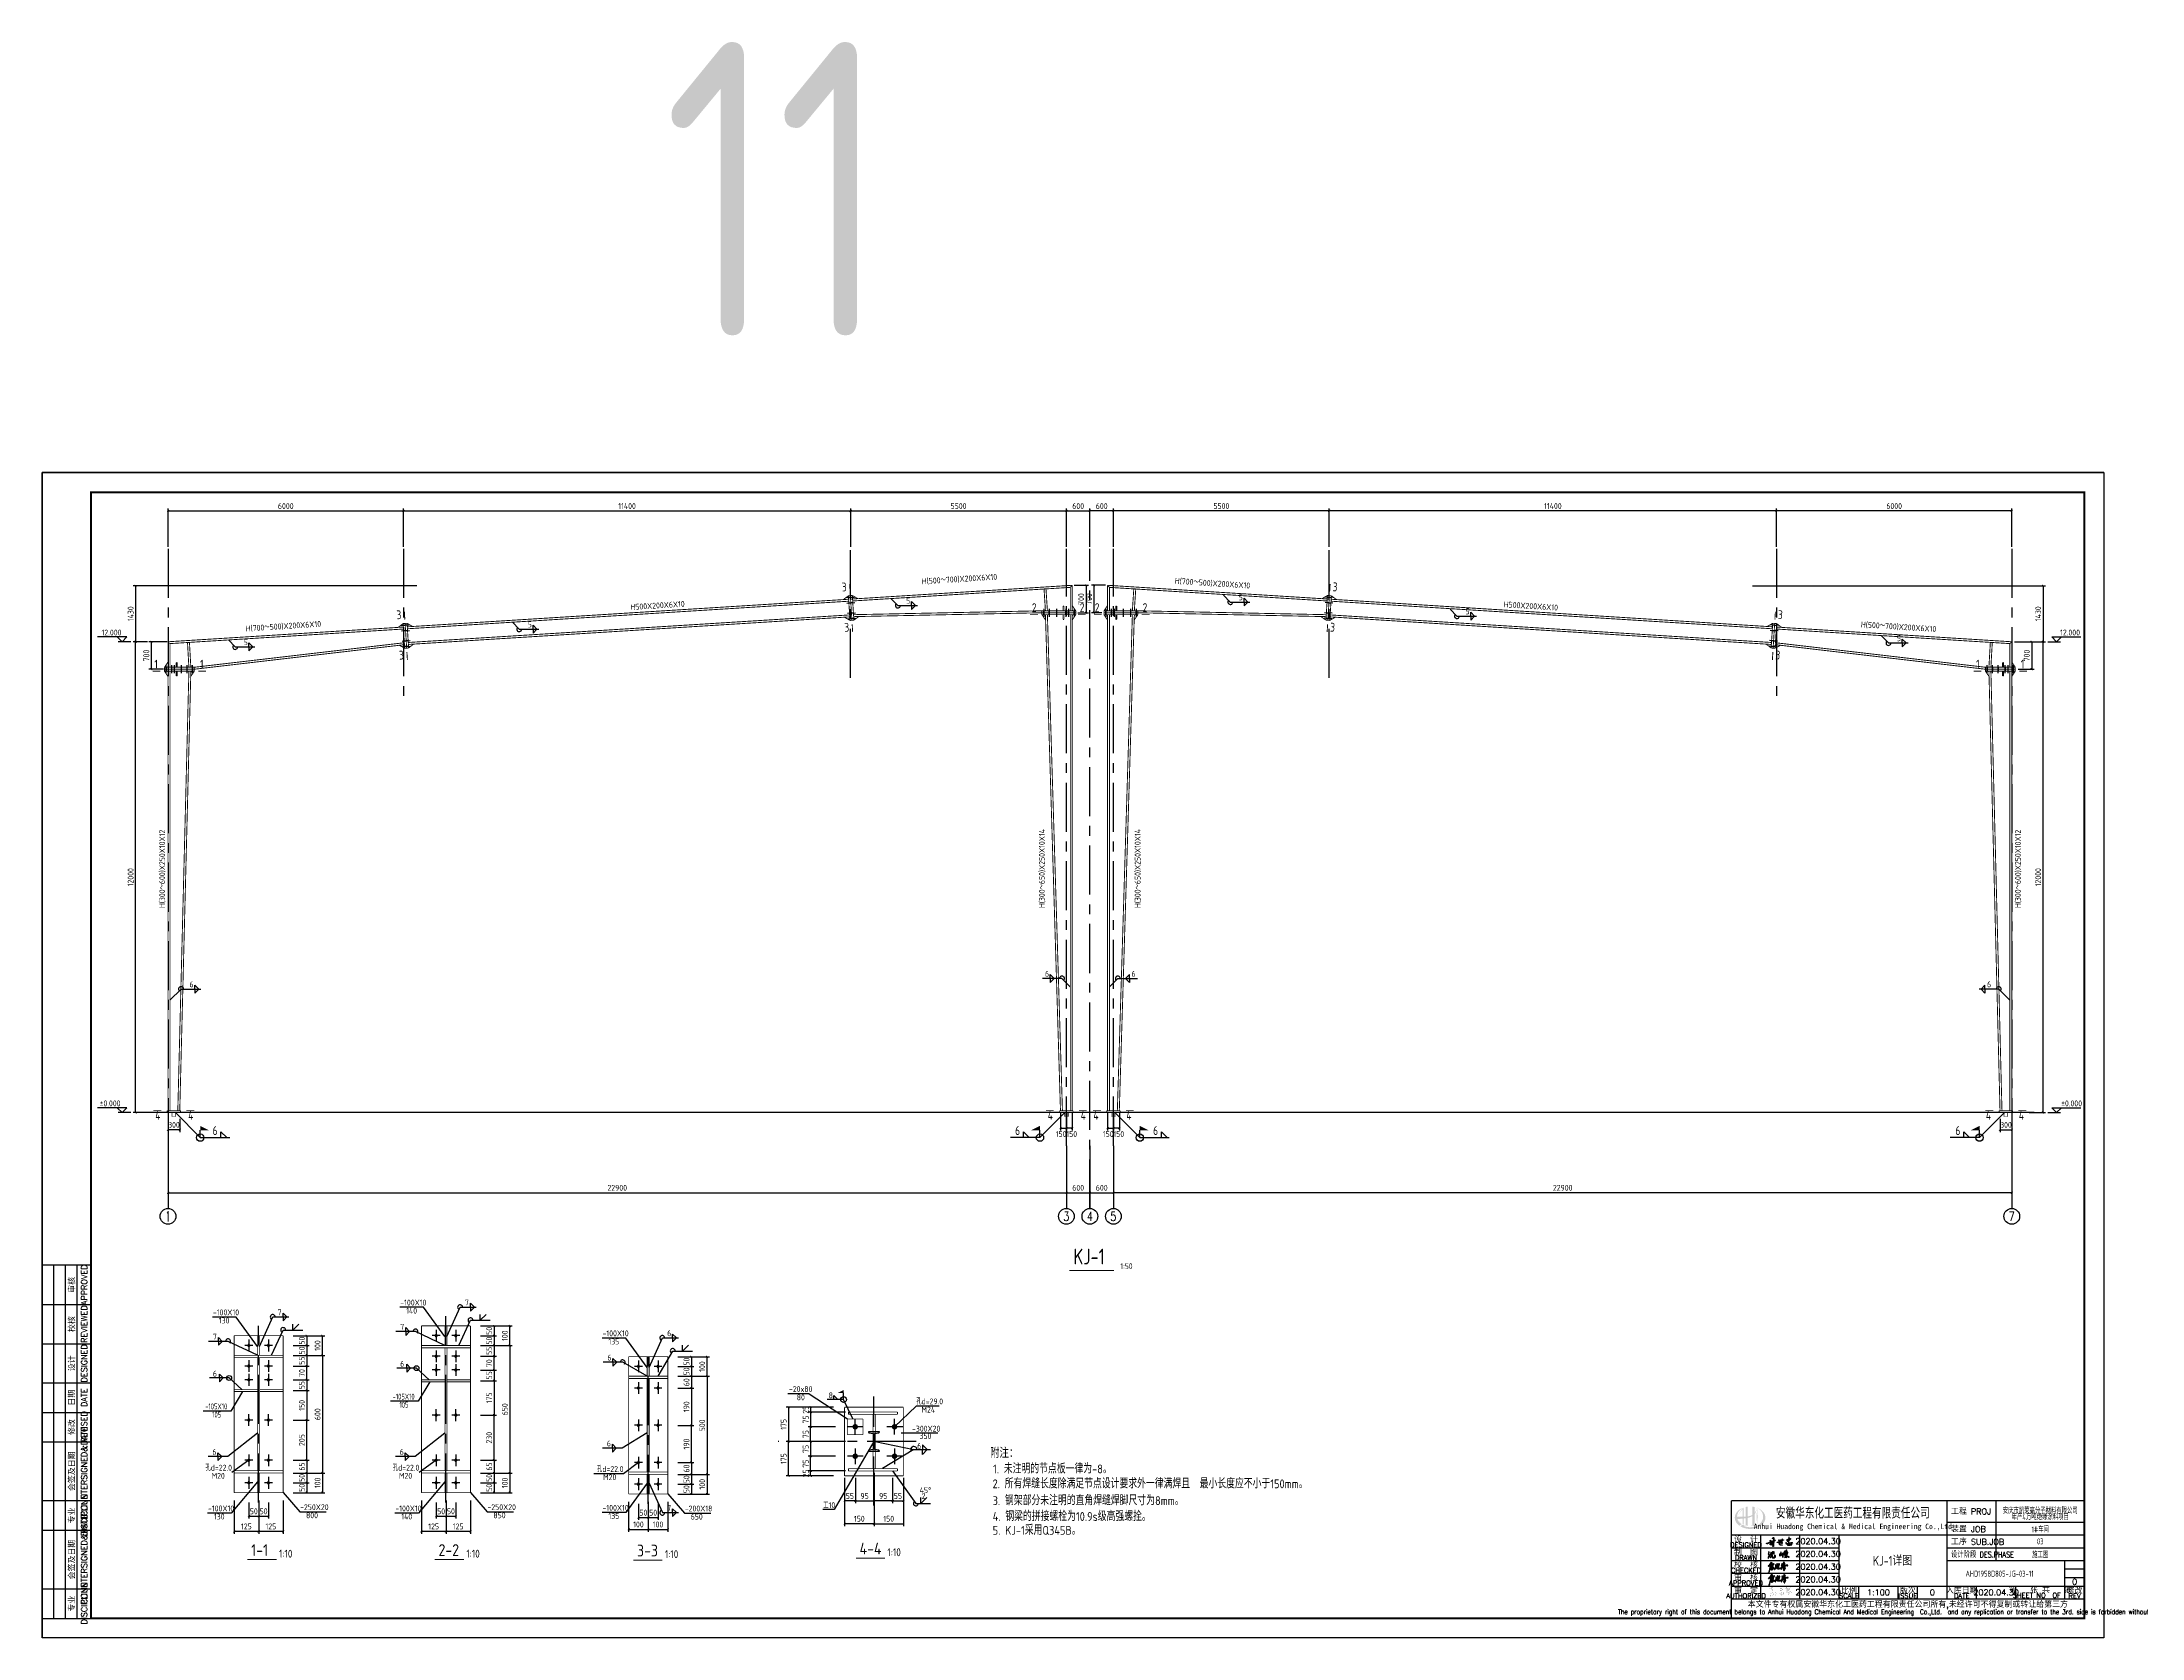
# Model space of a CAD drawing. Header units: millimetres. Extents: x 866309 to 879639, y 39442 to 44891.
# Drawn here: x 876108 to 877179, y 39449 to 40262 of the extents above; entities that cross this region are included whole.
import ezdxf
from ezdxf.enums import TextEntityAlignment as Align

# ---------------------------------------------------------------- set-up
doc = ezdxf.new("R2010")
doc.units = ezdxf.units.MM
doc.header["$LTSCALE"] = 1000
doc.header["$MEASUREMENT"] = 0
for name, pattern in [('2', [11.4, 9, -0.9, 0.6, -0.9]), ('CENTER', [2, 1.25, -0.25, 0.25, -0.25]), ('DASH', [0.35, 0.25, -0.1]), ('DOTE', [2.42, 2, -0.2, 0.02, -0.2])]:
    doc.linetypes.add(name, pattern=pattern)
for name, color, linetype in [('10', 7, 'Continuous'), ('1000', 2, 'Continuous'), ('114', 2, 'Continuous'), ('116', 1, 'Continuous'), ('14', 2, 'Continuous'), ('1530', 253, 'Continuous'), ('1534', 7, 'Continuous'), ('20', 2, 'Continuous'), ('AXIS', 3, 'Continuous'), ('AXIS_TEXT', 7, 'Continuous'), ('CON', 3, 'Continuous'), ('DIM', 7, 'Continuous'), ('DOTE', 1, 'DOTE'), ('HATCH', 8, 'Continuous'), ('M_Prof', 2, 'Continuous'), ('Prof', 2, 'Continuous'), ('PUB_TEXT', 7, 'Continuous'), ('中文', 7, 'Continuous'), ('尺寸标注', 7, 'Continuous'), ('柱子', 8, 'Continuous'), ('标准截面(白色)', 7, 'Continuous'), ('梁集中标注', 2, 'Continuous'), ('焊缝标注', 3, 'Continuous'), ('编号标注', 253, 'Continuous'), ('螺栓孔标注', 253, 'Continuous'), ('轴线', 253, '2'), ('钢板标注', 253, 'Continuous')]:
    doc.layers.add(name, color=color, linetype=linetype)
doc.styles.add('_TCH_AXIS', font='COMPLEX', dxfattribs={"bigfont": 'GBCBIG'})
doc.styles.add('COMPLEX', font='COMPLEX')
doc.styles.add('ECEC_TK', font='txt_l.shx', dxfattribs={"bigfont": 'hztxt_l.shx'})
doc.styles.add('ECEC_TQ', font='txt_l.shx', dxfattribs={"bigfont": 'hztxt_l.shx'})
doc.styles.add('ECEC_TQ_S', font='')
doc.styles.add('GBHZ', font='gbenor.shx', dxfattribs={"width": 0.9, "bigfont": 'gbcbig.shx'})
doc.styles.add('TS', font='tssdeng.shx', dxfattribs={"width": 0.8, "height": 2.5, "bigfont": 'tssdchn.shx'})
doc.styles.add('TSSD_REIN', font='tssdeng.shx', dxfattribs={"width": 0.7, "bigfont": 'tssdchn.shx'})
doc.styles.get('ECEC_TQ_S').set_extended_font_data('SimSun')
doc.dimstyles.new('Y10', dxfattribs={"dimscale": 0, "dimtxt": 3, "dimasz": 0.01, "dimexe": 1.2, "dimexo": 1, "dimgap": 1, "dimtad": 1, "dimdec": 0, "dimlfac": 10, "dimzin": 0, "dimdsep": 46, "dimtxsty": 'GBHZ', "dimblk1": 'DX', "dimblk2": 'DX', "dimsah": 1, "dimcen": 0.09, "dimdle": 1, "dimadec": 0, "dimazin": 0, "dimtfac": 1, "dimtdec": 0, "dimtix": 1, "dimtmove": 2, "dimatfit": 3, "dimldrblk": 'DX', "dimfxl": 0, "dimtolj": 1, "dimtzin": 0, "dimarcsym": 0})
doc.dimstyles.new('Y50', dxfattribs={"dimscale": 0, "dimtxt": 3, "dimasz": 0.01, "dimexe": 1.2, "dimexo": 1, "dimgap": 1, "dimtad": 1, "dimdec": 0, "dimlfac": 50, "dimzin": 0, "dimdsep": 46, "dimtxsty": 'GBHZ', "dimblk1": 'DX', "dimblk2": 'DX', "dimsah": 1, "dimcen": 0.09, "dimdle": 1, "dimadec": 0, "dimazin": 0, "dimtfac": 1, "dimtdec": 0, "dimtix": 1, "dimtmove": 2, "dimatfit": 3, "dimldrblk": 'DX', "dimfxl": 0, "dimtolj": 1, "dimtzin": 0, "dimarcsym": 0})

# ---------------------------------------------------------------- blocks, each defined once
blk = doc.blocks.new('DX')
at = {"color": 0, "linetype": 'ByBlock', "const_width": 40}
blk.add_lwpolyline([(-54, -51), (46, 49)], dxfattribs=at)
blk = doc.blocks.new('*D2003')
at = {"layer": 'Defpoints', "color": 0, "linetype": 'ByBlock', "transparency": 16777216}
for p in [(876431.8, 39592, -3), (876431.5, 39587, -3), (876439.5, 39587)]:
    blk.add_point(p, dxfattribs=at)
at = {"layer": 'DIM', "color": 0, "linetype": 'ByBlock', "lineweight": -2, "transparency": 16777216}
for p, q in [((876432.8, 39592), (876440.7, 39592)), ((876439.5, 39592), (876439.5, 39587.1)), ((876432.5, 39587), (876440.7, 39587))]:
    blk.add_line(p, q, dxfattribs=at)
at = {"layer": 'DIM', "color": 0, "linetype": 'ByBlock', "lineweight": -2, "transparency": 16777216, "xscale": 0.01, "yscale": 0.01, "zscale": 0.01}
for p, rotation in [((876439.5, 39592), 90), ((876439.5, 39587), 270)]:
    blk.add_blockref('DX', p, dxfattribs=dict(at, rotation=rotation))
at = {"layer": 'DIM', "color": 0, "linetype": 'ByBlock', "transparency": 16777216, "insert": (876437, 39589.5), "char_height": 3, "attachment_point": 5, "rotation": 90, "style": 'GBHZ'}
blk.add_mtext('\\A1;50', dxfattribs=at)
blk = doc.blocks.new('*D2004')
at = {"layer": 'Defpoints', "color": 0, "linetype": 'ByBlock', "transparency": 16777216}
for p in [(876431.5, 39587, -3), (876431.5, 39582, -3), (876439.5, 39582)]:
    blk.add_point(p, dxfattribs=at)
at = {"layer": 'DIM', "color": 0, "linetype": 'ByBlock', "lineweight": -2, "transparency": 16777216}
for p, q in [((876432.5, 39587), (876440.7, 39587)), ((876432.5, 39582), (876440.7, 39582)), ((876439.5, 39587), (876439.5, 39582.1))]:
    blk.add_line(p, q, dxfattribs=at)
at = {"layer": 'DIM', "color": 0, "linetype": 'ByBlock', "lineweight": -2, "transparency": 16777216, "xscale": 0.01, "yscale": 0.01, "zscale": 0.01}
for p, rotation in [((876439.5, 39587), 90), ((876439.5, 39582), 270)]:
    blk.add_blockref('DX', p, dxfattribs=dict(at, rotation=rotation))
at = {"layer": 'DIM', "color": 0, "linetype": 'ByBlock', "transparency": 16777216, "insert": (876437, 39584.5), "char_height": 3, "attachment_point": 5, "rotation": 90, "style": 'GBHZ'}
blk.add_mtext('\\A1;50', dxfattribs=at)
blk = doc.blocks.new('*D2005')
at = {"layer": 'Defpoints', "color": 0, "linetype": 'ByBlock', "transparency": 16777216}
for p in [(876431.5, 39582, -3), (876431.5, 39576), (876439.5, 39576)]:
    blk.add_point(p, dxfattribs=at)
at = {"layer": 'DIM', "color": 0, "linetype": 'ByBlock', "lineweight": -2, "transparency": 16777216}
for p, q in [((876432.5, 39582), (876440.7, 39582)), ((876439.5, 39582), (876439.5, 39576.1)), ((876432.5, 39576), (876440.7, 39576))]:
    blk.add_line(p, q, dxfattribs=at)
at = {"layer": 'DIM', "color": 0, "linetype": 'ByBlock', "lineweight": -2, "transparency": 16777216, "xscale": 0.01, "yscale": 0.01, "zscale": 0.01}
for p, rotation in [((876439.5, 39582), 90), ((876439.5, 39576), 270)]:
    blk.add_blockref('DX', p, dxfattribs=dict(at, rotation=rotation))
at = {"layer": 'DIM', "color": 0, "linetype": 'ByBlock', "transparency": 16777216, "insert": (876437, 39579), "char_height": 3, "attachment_point": 5, "rotation": 90, "style": 'GBHZ'}
blk.add_mtext('\\A1;60', dxfattribs=at)
blk = doc.blocks.new('*D2006')
at = {"layer": 'Defpoints', "color": 0, "linetype": 'ByBlock', "transparency": 16777216}
for p in [(876431.5, 39538, -3), (876431.5, 39532, -3), (876439.5, 39532)]:
    blk.add_point(p, dxfattribs=at)
at = {"layer": 'DIM', "color": 0, "linetype": 'ByBlock', "lineweight": -2, "transparency": 16777216}
for p, q in [((876432.5, 39538), (876440.7, 39538)), ((876432.5, 39532), (876440.7, 39532)), ((876439.5, 39538), (876439.5, 39532.1))]:
    blk.add_line(p, q, dxfattribs=at)
at = {"layer": 'DIM', "color": 0, "linetype": 'ByBlock', "lineweight": -2, "transparency": 16777216, "xscale": 0.01, "yscale": 0.01, "zscale": 0.01}
for p, rotation in [((876439.5, 39538), 90), ((876439.5, 39532), 270)]:
    blk.add_blockref('DX', p, dxfattribs=dict(at, rotation=rotation))
at = {"layer": 'DIM', "color": 0, "linetype": 'ByBlock', "transparency": 16777216, "insert": (876437, 39535), "char_height": 3, "attachment_point": 5, "rotation": 90, "style": 'GBHZ'}
blk.add_mtext('\\A1;60', dxfattribs=at)
blk = doc.blocks.new('*D2007')
at = {"layer": 'Defpoints', "color": 0, "linetype": 'ByBlock', "transparency": 16777216}
for p in [(876431.5, 39532, -3), (876431.5, 39527, -3), (876439.5, 39527)]:
    blk.add_point(p, dxfattribs=at)
at = {"layer": 'DIM', "color": 0, "linetype": 'ByBlock', "lineweight": -2, "transparency": 16777216}
for p, q in [((876432.5, 39532), (876440.7, 39532)), ((876439.5, 39532), (876439.5, 39527.1)), ((876432.5, 39527), (876440.7, 39527))]:
    blk.add_line(p, q, dxfattribs=at)
at = {"layer": 'DIM', "color": 0, "linetype": 'ByBlock', "lineweight": -2, "transparency": 16777216, "xscale": 0.01, "yscale": 0.01, "zscale": 0.01}
for p, rotation in [((876439.5, 39532), 90), ((876439.5, 39527), 270)]:
    blk.add_blockref('DX', p, dxfattribs=dict(at, rotation=rotation))
at = {"layer": 'DIM', "color": 0, "linetype": 'ByBlock', "transparency": 16777216, "insert": (876437, 39529.5), "char_height": 3, "attachment_point": 5, "rotation": 90, "style": 'GBHZ'}
blk.add_mtext('\\A1;50', dxfattribs=at)
blk = doc.blocks.new('*D2008')
at = {"layer": 'Defpoints', "color": 0, "linetype": 'ByBlock', "transparency": 16777216}
for p in [(876431.5, 39527, -3), (876431.5, 39522, -3), (876439.5, 39522)]:
    blk.add_point(p, dxfattribs=at)
at = {"layer": 'DIM', "color": 0, "linetype": 'ByBlock', "lineweight": -2, "transparency": 16777216}
for p, q in [((876432.5, 39527), (876440.7, 39527)), ((876432.5, 39522), (876440.7, 39522)), ((876439.5, 39527), (876439.5, 39522.1))]:
    blk.add_line(p, q, dxfattribs=at)
at = {"layer": 'DIM', "color": 0, "linetype": 'ByBlock', "lineweight": -2, "transparency": 16777216, "xscale": 0.01, "yscale": 0.01, "zscale": 0.01}
for p, rotation in [((876439.5, 39527), 90), ((876439.5, 39522), 270)]:
    blk.add_blockref('DX', p, dxfattribs=dict(at, rotation=rotation))
at = {"layer": 'DIM', "color": 0, "linetype": 'ByBlock', "transparency": 16777216, "insert": (876437, 39524.5), "char_height": 3, "attachment_point": 5, "rotation": 90, "style": 'GBHZ'}
blk.add_mtext('\\A1;50', dxfattribs=at)
blk = doc.blocks.new('*D2009')
at = {"layer": 'Defpoints', "color": 0, "linetype": 'ByBlock', "transparency": 16777216}
for p in [(876412.5, 39518, -3), (876417.5, 39518, -3), (876417.5, 39510)]:
    blk.add_point(p, dxfattribs=at)
at = {"layer": 'DIM', "color": 0, "linetype": 'ByBlock', "lineweight": -2, "transparency": 16777216}
for p, q in [((876412.5, 39517), (876412.5, 39508.8)), ((876417.5, 39517), (876417.5, 39508.8)), ((876412.5, 39510), (876417.5, 39510))]:
    blk.add_line(p, q, dxfattribs=at)
at = {"layer": 'DIM', "color": 0, "linetype": 'ByBlock', "lineweight": -2, "transparency": 16777216, "xscale": 0.01, "yscale": 0.01, "zscale": 0.01, "rotation": 180}
blk.add_blockref('DX', (876412.5, 39510), dxfattribs=at)
at = {"layer": 'DIM', "color": 0, "linetype": 'ByBlock', "lineweight": -2, "transparency": 16777216, "xscale": 0.01, "yscale": 0.01, "zscale": 0.01}
blk.add_blockref('DX', (876417.5, 39510), dxfattribs=at)
at = {"layer": 'DIM', "color": 0, "linetype": 'ByBlock', "transparency": 16777216, "insert": (876415, 39512.5), "char_height": 3, "attachment_point": 5, "style": 'GBHZ'}
blk.add_mtext('\\A1;50', dxfattribs=at)
blk = doc.blocks.new('*D2010')
at = {"layer": 'Defpoints', "color": 0, "linetype": 'ByBlock', "transparency": 16777216}
for p in [(876417.5, 39518, -3), (876422.5, 39518, -3), (876422.5, 39510)]:
    blk.add_point(p, dxfattribs=at)
at = {"layer": 'DIM', "color": 0, "linetype": 'ByBlock', "lineweight": -2, "transparency": 16777216}
for p, q in [((876417.5, 39517), (876417.5, 39508.8)), ((876422.5, 39517), (876422.5, 39508.8)), ((876417.5, 39510), (876422.5, 39510))]:
    blk.add_line(p, q, dxfattribs=at)
at = {"layer": 'DIM', "color": 0, "linetype": 'ByBlock', "lineweight": -2, "transparency": 16777216, "xscale": 0.01, "yscale": 0.01, "zscale": 0.01, "rotation": 180}
blk.add_blockref('DX', (876417.5, 39510), dxfattribs=at)
at = {"layer": 'DIM', "color": 0, "linetype": 'ByBlock', "lineweight": -2, "transparency": 16777216, "xscale": 0.01, "yscale": 0.01, "zscale": 0.01}
blk.add_blockref('DX', (876422.5, 39510), dxfattribs=at)
at = {"layer": 'DIM', "color": 0, "linetype": 'ByBlock', "transparency": 16777216, "insert": (876420, 39512.5), "char_height": 3, "attachment_point": 5, "style": 'GBHZ'}
blk.add_mtext('\\A1;50', dxfattribs=at)
blk = doc.blocks.new('*D2011')
at = {"layer": 'Defpoints', "color": 0, "linetype": 'ByBlock', "transparency": 16777216}
for p in [(876407.5, 39519, -3), (876417.5, 39519, -3), (876417.5, 39504)]:
    blk.add_point(p, dxfattribs=at)
at = {"layer": 'DIM', "color": 0, "linetype": 'ByBlock', "lineweight": -2, "transparency": 16777216}
for p, q in [((876407.5, 39518), (876407.5, 39502.8)), ((876417.5, 39518), (876417.5, 39502.8)), ((876407.5, 39504), (876417.5, 39504))]:
    blk.add_line(p, q, dxfattribs=at)
at = {"layer": 'DIM', "color": 0, "linetype": 'ByBlock', "lineweight": -2, "transparency": 16777216, "xscale": 0.01, "yscale": 0.01, "zscale": 0.01, "rotation": 180}
blk.add_blockref('DX', (876407.5, 39504), dxfattribs=at)
at = {"layer": 'DIM', "color": 0, "linetype": 'ByBlock', "lineweight": -2, "transparency": 16777216, "xscale": 0.01, "yscale": 0.01, "zscale": 0.01}
blk.add_blockref('DX', (876417.5, 39504), dxfattribs=at)
at = {"layer": 'DIM', "color": 0, "linetype": 'ByBlock', "transparency": 16777216, "insert": (876412.5, 39506.5), "char_height": 3, "attachment_point": 5, "style": 'GBHZ'}
blk.add_mtext('\\A1;100', dxfattribs=at)
blk = doc.blocks.new('*D2012')
at = {"layer": 'Defpoints', "color": 0, "linetype": 'ByBlock', "transparency": 16777216}
for p in [(876417.5, 39519, -3), (876427.5, 39519, -3), (876427.5, 39504)]:
    blk.add_point(p, dxfattribs=at)
at = {"layer": 'DIM', "color": 0, "linetype": 'ByBlock', "lineweight": -2, "transparency": 16777216}
for p, q in [((876417.5, 39518), (876417.5, 39502.8)), ((876427.5, 39518), (876427.5, 39502.8)), ((876417.5, 39504), (876427.5, 39504))]:
    blk.add_line(p, q, dxfattribs=at)
at = {"layer": 'DIM', "color": 0, "linetype": 'ByBlock', "lineweight": -2, "transparency": 16777216, "xscale": 0.01, "yscale": 0.01, "zscale": 0.01, "rotation": 180}
blk.add_blockref('DX', (876417.5, 39504), dxfattribs=at)
at = {"layer": 'DIM', "color": 0, "linetype": 'ByBlock', "lineweight": -2, "transparency": 16777216, "xscale": 0.01, "yscale": 0.01, "zscale": 0.01}
blk.add_blockref('DX', (876427.5, 39504), dxfattribs=at)
at = {"layer": 'DIM', "color": 0, "linetype": 'ByBlock', "transparency": 16777216, "insert": (876422.5, 39506.5), "char_height": 3, "attachment_point": 5, "style": 'GBHZ'}
blk.add_mtext('\\A1;100', dxfattribs=at)
blk = doc.blocks.new('*D2013')
at = {"layer": 'Defpoints', "color": 0, "linetype": 'ByBlock', "transparency": 16777216}
for p in [(876439.5, 39582, -3), (876431.5, 39532, -3), (876447.5, 39532)]:
    blk.add_point(p, dxfattribs=at)
at = {"layer": 'DIM', "color": 0, "linetype": 'ByBlock', "lineweight": -2, "transparency": 16777216}
for p, q in [((876440.5, 39582), (876448.7, 39582)), ((876447.5, 39582), (876447.5, 39532.1)), ((876432.5, 39532), (876448.7, 39532))]:
    blk.add_line(p, q, dxfattribs=at)
at = {"layer": 'DIM', "color": 0, "linetype": 'ByBlock', "lineweight": -2, "transparency": 16777216, "xscale": 0.01, "yscale": 0.01, "zscale": 0.01}
for p, rotation in [((876447.5, 39582), 90), ((876447.5, 39532), 270)]:
    blk.add_blockref('DX', p, dxfattribs=dict(at, rotation=rotation))
at = {"layer": 'DIM', "color": 0, "linetype": 'ByBlock', "transparency": 16777216, "insert": (876445, 39557), "char_height": 3, "attachment_point": 5, "rotation": 90, "style": 'GBHZ'}
blk.add_mtext('\\A1;500', dxfattribs=at)
blk = doc.blocks.new('*D2014')
at = {"layer": 'Defpoints', "color": 0, "linetype": 'ByBlock', "transparency": 16777216}
for p in [(876432.5, 39532), (876433.5, 39522), (876447.5, 39522)]:
    blk.add_point(p, dxfattribs=at)
at = {"layer": 'DIM', "color": 0, "linetype": 'ByBlock', "lineweight": -2, "transparency": 16777216}
for p, q in [((876433.5, 39532), (876448.7, 39532)), ((876447.5, 39532), (876447.5, 39522.1)), ((876434.5, 39522), (876448.7, 39522))]:
    blk.add_line(p, q, dxfattribs=at)
at = {"layer": 'DIM', "color": 0, "linetype": 'ByBlock', "lineweight": -2, "transparency": 16777216, "xscale": 0.01, "yscale": 0.01, "zscale": 0.01}
for p, rotation in [((876447.5, 39532), 90), ((876447.5, 39522), 270)]:
    blk.add_blockref('DX', p, dxfattribs=dict(at, rotation=rotation))
at = {"layer": 'DIM', "color": 0, "linetype": 'ByBlock', "transparency": 16777216, "insert": (876445, 39527), "char_height": 3, "attachment_point": 5, "rotation": 90, "style": 'GBHZ'}
blk.add_mtext('\\A1;100', dxfattribs=at)
blk = doc.blocks.new('*D2015')
at = {"layer": 'Defpoints', "color": 0, "linetype": 'ByBlock', "transparency": 16777216}
for p in [(876431.5, 39592, -3), (876447.5, 39592), (876432.5, 39582)]:
    blk.add_point(p, dxfattribs=at)
at = {"layer": 'DIM', "color": 0, "linetype": 'ByBlock', "lineweight": -2, "transparency": 16777216}
for p, q in [((876432.5, 39592), (876448.7, 39592)), ((876447.5, 39582.1), (876447.5, 39592)), ((876433.5, 39582), (876448.7, 39582))]:
    blk.add_line(p, q, dxfattribs=at)
at = {"layer": 'DIM', "color": 0, "linetype": 'ByBlock', "lineweight": -2, "transparency": 16777216, "xscale": 0.01, "yscale": 0.01, "zscale": 0.01}
for p, rotation in [((876447.5, 39592), 90), ((876447.5, 39582), 270)]:
    blk.add_blockref('DX', p, dxfattribs=dict(at, rotation=rotation))
at = {"layer": 'DIM', "color": 0, "linetype": 'ByBlock', "transparency": 16777216, "insert": (876445, 39587), "char_height": 3, "attachment_point": 5, "rotation": 90, "style": 'GBHZ'}
blk.add_mtext('\\A1;100', dxfattribs=at)
blk = doc.blocks.new('*D2016')
at = {"layer": 'Defpoints', "color": 0, "linetype": 'ByBlock', "transparency": 16777216}
for p in [(876431.5, 39557), (876439.5, 39557), (876431.5, 39538)]:
    blk.add_point(p, dxfattribs=at)
at = {"layer": 'DIM', "color": 0, "linetype": 'ByBlock', "lineweight": -2, "transparency": 16777216}
for p, q in [((876432.5, 39557), (876440.7, 39557)), ((876439.5, 39538.1), (876439.5, 39557)), ((876432.5, 39538), (876440.7, 39538))]:
    blk.add_line(p, q, dxfattribs=at)
at = {"layer": 'DIM', "color": 0, "linetype": 'ByBlock', "lineweight": -2, "transparency": 16777216, "xscale": 0.01, "yscale": 0.01, "zscale": 0.01}
for p, rotation in [((876439.5, 39557), 90), ((876439.5, 39538), 270)]:
    blk.add_blockref('DX', p, dxfattribs=dict(at, rotation=rotation))
at = {"layer": 'DIM', "color": 0, "linetype": 'ByBlock', "transparency": 16777216, "insert": (876437, 39547.5), "char_height": 3, "attachment_point": 5, "rotation": 90, "style": 'GBHZ'}
blk.add_mtext('\\A1;190', dxfattribs=at)
blk = doc.blocks.new('*D1987')
at = {"layer": 'Defpoints', "color": 0, "linetype": 'ByBlock', "transparency": 16777216}
for p in [(876235.7, 39602.7, -3), (876235.4, 39597.7, -3), (876243.4, 39597.7)]:
    blk.add_point(p, dxfattribs=at)
at = {"layer": 'DIM', "color": 0, "linetype": 'ByBlock', "lineweight": -2, "transparency": 16777216}
for p, q in [((876236.7, 39602.7), (876244.6, 39602.7)), ((876243.4, 39602.7), (876243.4, 39597.7)), ((876236.4, 39597.7), (876244.6, 39597.7))]:
    blk.add_line(p, q, dxfattribs=at)
at = {"layer": 'DIM', "color": 0, "linetype": 'ByBlock', "lineweight": -2, "transparency": 16777216, "xscale": 0.01, "yscale": 0.01, "zscale": 0.01}
for p, rotation in [((876243.4, 39602.7), 90), ((876243.4, 39597.7), 270)]:
    blk.add_blockref('DX', p, dxfattribs=dict(at, rotation=rotation))
at = {"layer": 'DIM', "color": 0, "linetype": 'ByBlock', "transparency": 16777216, "insert": (876240.9, 39600.2), "char_height": 3, "attachment_point": 5, "rotation": 90, "style": 'GBHZ'}
blk.add_mtext('\\A1;50', dxfattribs=at)
blk = doc.blocks.new('*D1988')
at = {"layer": 'Defpoints', "color": 0, "linetype": 'ByBlock', "transparency": 16777216}
for p in [(876235.4, 39597.7, -3), (876235.4, 39592.7, -3), (876243.4, 39592.7)]:
    blk.add_point(p, dxfattribs=at)
at = {"layer": 'DIM', "color": 0, "linetype": 'ByBlock', "lineweight": -2, "transparency": 16777216}
for p, q in [((876236.4, 39597.7), (876244.6, 39597.7)), ((876236.4, 39592.7), (876244.6, 39592.7)), ((876243.4, 39597.7), (876243.4, 39592.7))]:
    blk.add_line(p, q, dxfattribs=at)
at = {"layer": 'DIM', "color": 0, "linetype": 'ByBlock', "lineweight": -2, "transparency": 16777216, "xscale": 0.01, "yscale": 0.01, "zscale": 0.01}
for p, rotation in [((876243.4, 39597.7), 90), ((876243.4, 39592.7), 270)]:
    blk.add_blockref('DX', p, dxfattribs=dict(at, rotation=rotation))
at = {"layer": 'DIM', "color": 0, "linetype": 'ByBlock', "transparency": 16777216, "insert": (876240.9, 39595.2), "char_height": 3, "attachment_point": 5, "rotation": 90, "style": 'GBHZ'}
blk.add_mtext('\\A1;50', dxfattribs=at)
blk = doc.blocks.new('*D1972')
at = {"layer": 'Defpoints', "color": 0, "linetype": 'ByBlock', "transparency": 16777216}
for p in [(876235.4, 39592.7, -3), (876235.4, 39587.2), (876243.4, 39587.2)]:
    blk.add_point(p, dxfattribs=at)
at = {"layer": 'DIM', "color": 0, "linetype": 'ByBlock', "lineweight": -2, "transparency": 16777216}
for p, q in [((876236.4, 39592.7), (876244.6, 39592.7)), ((876243.4, 39592.7), (876243.4, 39587.2)), ((876236.4, 39587.2), (876244.6, 39587.2))]:
    blk.add_line(p, q, dxfattribs=at)
at = {"layer": 'DIM', "color": 0, "linetype": 'ByBlock', "lineweight": -2, "transparency": 16777216, "xscale": 0.01, "yscale": 0.01, "zscale": 0.01}
for p, rotation in [((876243.4, 39592.7), 90), ((876243.4, 39587.2), 270)]:
    blk.add_blockref('DX', p, dxfattribs=dict(at, rotation=rotation))
at = {"layer": 'DIM', "color": 0, "linetype": 'ByBlock', "transparency": 16777216, "insert": (876240.9, 39590), "char_height": 3, "attachment_point": 5, "rotation": 90, "style": 'GBHZ'}
blk.add_mtext('\\A1;55', dxfattribs=at)
blk = doc.blocks.new('*D1973')
at = {"layer": 'Defpoints', "color": 0, "linetype": 'ByBlock', "transparency": 16777216}
for p in [(876235.4, 39539.2, -3), (876235.4, 39532.7, -3), (876243.4, 39532.7)]:
    blk.add_point(p, dxfattribs=at)
at = {"layer": 'DIM', "color": 0, "linetype": 'ByBlock', "lineweight": -2, "transparency": 16777216}
for p, q in [((876236.4, 39539.2), (876244.6, 39539.2)), ((876243.4, 39539.2), (876243.4, 39532.7)), ((876236.4, 39532.7), (876244.6, 39532.7))]:
    blk.add_line(p, q, dxfattribs=at)
at = {"layer": 'DIM', "color": 0, "linetype": 'ByBlock', "lineweight": -2, "transparency": 16777216, "xscale": 0.01, "yscale": 0.01, "zscale": 0.01}
for p, rotation in [((876243.4, 39539.2), 90), ((876243.4, 39532.7), 270)]:
    blk.add_blockref('DX', p, dxfattribs=dict(at, rotation=rotation))
at = {"layer": 'DIM', "color": 0, "linetype": 'ByBlock', "transparency": 16777216, "insert": (876240.9, 39536), "char_height": 3, "attachment_point": 5, "rotation": 90, "style": 'GBHZ'}
blk.add_mtext('\\A1;65', dxfattribs=at)
blk = doc.blocks.new('*D1974')
at = {"layer": 'Defpoints', "color": 0, "linetype": 'ByBlock', "transparency": 16777216}
for p in [(876235.4, 39532.7, -3), (876235.4, 39527.7, -3), (876243.4, 39527.7)]:
    blk.add_point(p, dxfattribs=at)
at = {"layer": 'DIM', "color": 0, "linetype": 'ByBlock', "lineweight": -2, "transparency": 16777216}
for p, q in [((876236.4, 39532.7), (876244.6, 39532.7)), ((876236.4, 39527.7), (876244.6, 39527.7)), ((876243.4, 39532.7), (876243.4, 39527.7))]:
    blk.add_line(p, q, dxfattribs=at)
at = {"layer": 'DIM', "color": 0, "linetype": 'ByBlock', "lineweight": -2, "transparency": 16777216, "xscale": 0.01, "yscale": 0.01, "zscale": 0.01}
for p, rotation in [((876243.4, 39532.7), 90), ((876243.4, 39527.7), 270)]:
    blk.add_blockref('DX', p, dxfattribs=dict(at, rotation=rotation))
at = {"layer": 'DIM', "color": 0, "linetype": 'ByBlock', "transparency": 16777216, "insert": (876240.9, 39530.2), "char_height": 3, "attachment_point": 5, "rotation": 90, "style": 'GBHZ'}
blk.add_mtext('\\A1;50', dxfattribs=at)
blk = doc.blocks.new('*D1975')
at = {"layer": 'Defpoints', "color": 0, "linetype": 'ByBlock', "transparency": 16777216}
for p in [(876235.4, 39527.7, -3), (876235.4, 39522.7, -3), (876243.4, 39522.7)]:
    blk.add_point(p, dxfattribs=at)
at = {"layer": 'DIM', "color": 0, "linetype": 'ByBlock', "lineweight": -2, "transparency": 16777216}
for p, q in [((876236.4, 39527.7), (876244.6, 39527.7)), ((876243.4, 39527.7), (876243.4, 39522.7)), ((876236.4, 39522.7), (876244.6, 39522.7))]:
    blk.add_line(p, q, dxfattribs=at)
at = {"layer": 'DIM', "color": 0, "linetype": 'ByBlock', "lineweight": -2, "transparency": 16777216, "xscale": 0.01, "yscale": 0.01, "zscale": 0.01}
for p, rotation in [((876243.4, 39527.7), 90), ((876243.4, 39522.7), 270)]:
    blk.add_blockref('DX', p, dxfattribs=dict(at, rotation=rotation))
at = {"layer": 'DIM', "color": 0, "linetype": 'ByBlock', "transparency": 16777216, "insert": (876240.9, 39525.2), "char_height": 3, "attachment_point": 5, "rotation": 90, "style": 'GBHZ'}
blk.add_mtext('\\A1;50', dxfattribs=at)
blk = doc.blocks.new('*D1976')
at = {"layer": 'Defpoints', "color": 0, "linetype": 'ByBlock', "transparency": 16777216}
for p in [(876213.9, 39518.7, -3), (876218.9, 39518.7, -3), (876218.9, 39510.7)]:
    blk.add_point(p, dxfattribs=at)
at = {"layer": 'DIM', "color": 0, "linetype": 'ByBlock', "lineweight": -2, "transparency": 16777216}
for p, q in [((876213.9, 39517.7), (876213.9, 39509.5)), ((876218.9, 39517.7), (876218.9, 39509.5)), ((876213.9, 39510.7), (876218.9, 39510.7))]:
    blk.add_line(p, q, dxfattribs=at)
at = {"layer": 'DIM', "color": 0, "linetype": 'ByBlock', "lineweight": -2, "transparency": 16777216, "xscale": 0.01, "yscale": 0.01, "zscale": 0.01, "rotation": 180}
blk.add_blockref('DX', (876213.9, 39510.7), dxfattribs=at)
at = {"layer": 'DIM', "color": 0, "linetype": 'ByBlock', "lineweight": -2, "transparency": 16777216, "xscale": 0.01, "yscale": 0.01, "zscale": 0.01}
blk.add_blockref('DX', (876218.9, 39510.7), dxfattribs=at)
at = {"layer": 'DIM', "color": 0, "linetype": 'ByBlock', "transparency": 16777216, "insert": (876216.4, 39513.2), "char_height": 3, "attachment_point": 5, "style": 'GBHZ'}
blk.add_mtext('\\A1;50', dxfattribs=at)
blk = doc.blocks.new('*D1977')
at = {"layer": 'Defpoints', "color": 0, "linetype": 'ByBlock', "transparency": 16777216}
for p in [(876218.9, 39518.7, -3), (876223.9, 39518.7, -3), (876223.9, 39510.7)]:
    blk.add_point(p, dxfattribs=at)
at = {"layer": 'DIM', "color": 0, "linetype": 'ByBlock', "lineweight": -2, "transparency": 16777216}
for p, q in [((876218.9, 39517.7), (876218.9, 39509.5)), ((876223.9, 39517.7), (876223.9, 39509.5)), ((876218.9, 39510.7), (876223.9, 39510.7))]:
    blk.add_line(p, q, dxfattribs=at)
at = {"layer": 'DIM', "color": 0, "linetype": 'ByBlock', "lineweight": -2, "transparency": 16777216, "xscale": 0.01, "yscale": 0.01, "zscale": 0.01, "rotation": 180}
blk.add_blockref('DX', (876218.9, 39510.7), dxfattribs=at)
at = {"layer": 'DIM', "color": 0, "linetype": 'ByBlock', "lineweight": -2, "transparency": 16777216, "xscale": 0.01, "yscale": 0.01, "zscale": 0.01}
blk.add_blockref('DX', (876223.9, 39510.7), dxfattribs=at)
at = {"layer": 'DIM', "color": 0, "linetype": 'ByBlock', "transparency": 16777216, "insert": (876221.4, 39513.2), "char_height": 3, "attachment_point": 5, "style": 'GBHZ'}
blk.add_mtext('\\A1;50', dxfattribs=at)
blk = doc.blocks.new('*D1978')
at = {"layer": 'Defpoints', "color": 0, "linetype": 'ByBlock', "transparency": 16777216}
for p in [(876206.4, 39519.7, -3), (876218.9, 39519.7, -3), (876218.9, 39503)]:
    blk.add_point(p, dxfattribs=at)
at = {"layer": 'DIM', "color": 0, "linetype": 'ByBlock', "lineweight": -2, "transparency": 16777216}
for p, q in [((876206.4, 39518.7), (876206.4, 39501.8)), ((876218.9, 39518.7), (876218.9, 39501.8)), ((876206.4, 39503), (876218.9, 39503))]:
    blk.add_line(p, q, dxfattribs=at)
at = {"layer": 'DIM', "color": 0, "linetype": 'ByBlock', "lineweight": -2, "transparency": 16777216, "xscale": 0.01, "yscale": 0.01, "zscale": 0.01, "rotation": 180}
blk.add_blockref('DX', (876206.4, 39503), dxfattribs=at)
at = {"layer": 'DIM', "color": 0, "linetype": 'ByBlock', "lineweight": -2, "transparency": 16777216, "xscale": 0.01, "yscale": 0.01, "zscale": 0.01}
blk.add_blockref('DX', (876218.9, 39503), dxfattribs=at)
at = {"layer": 'DIM', "color": 0, "linetype": 'ByBlock', "transparency": 16777216, "insert": (876212.6, 39505.5), "char_height": 3, "attachment_point": 5, "style": 'GBHZ'}
blk.add_mtext('\\A1;125', dxfattribs=at)
blk = doc.blocks.new('*D1979')
at = {"layer": 'Defpoints', "color": 0, "linetype": 'ByBlock', "transparency": 16777216}
for p in [(876218.9, 39519.7, -3), (876231.4, 39519.7, -3), (876231.4, 39503)]:
    blk.add_point(p, dxfattribs=at)
at = {"layer": 'DIM', "color": 0, "linetype": 'ByBlock', "lineweight": -2, "transparency": 16777216}
for p, q in [((876218.9, 39518.7), (876218.9, 39501.8)), ((876231.4, 39518.7), (876231.4, 39501.8)), ((876218.9, 39503), (876231.4, 39503))]:
    blk.add_line(p, q, dxfattribs=at)
at = {"layer": 'DIM', "color": 0, "linetype": 'ByBlock', "lineweight": -2, "transparency": 16777216, "xscale": 0.01, "yscale": 0.01, "zscale": 0.01, "rotation": 180}
blk.add_blockref('DX', (876218.9, 39503), dxfattribs=at)
at = {"layer": 'DIM', "color": 0, "linetype": 'ByBlock', "lineweight": -2, "transparency": 16777216, "xscale": 0.01, "yscale": 0.01, "zscale": 0.01}
blk.add_blockref('DX', (876231.4, 39503), dxfattribs=at)
at = {"layer": 'DIM', "color": 0, "linetype": 'ByBlock', "transparency": 16777216, "insert": (876225.1, 39505.5), "char_height": 3, "attachment_point": 5, "style": 'GBHZ'}
blk.add_mtext('\\A1;125', dxfattribs=at)
blk = doc.blocks.new('*D1980')
at = {"layer": 'Defpoints', "color": 0, "linetype": 'ByBlock', "transparency": 16777216}
for p in [(876243.4, 39592.7, -3), (876235.4, 39532.7, -3), (876251.4, 39532.7)]:
    blk.add_point(p, dxfattribs=at)
at = {"layer": 'DIM', "color": 0, "linetype": 'ByBlock', "lineweight": -2, "transparency": 16777216}
for p, q in [((876244.4, 39592.7), (876252.6, 39592.7)), ((876251.4, 39592.7), (876251.4, 39532.7)), ((876236.4, 39532.7), (876252.6, 39532.7))]:
    blk.add_line(p, q, dxfattribs=at)
at = {"layer": 'DIM', "color": 0, "linetype": 'ByBlock', "lineweight": -2, "transparency": 16777216, "xscale": 0.01, "yscale": 0.01, "zscale": 0.01}
for p, rotation in [((876251.4, 39592.7), 90), ((876251.4, 39532.7), 270)]:
    blk.add_blockref('DX', p, dxfattribs=dict(at, rotation=rotation))
at = {"layer": 'DIM', "color": 0, "linetype": 'ByBlock', "transparency": 16777216, "insert": (876248.9, 39562.7), "char_height": 3, "attachment_point": 5, "rotation": 90, "style": 'GBHZ'}
blk.add_mtext('\\A1;600', dxfattribs=at)
blk = doc.blocks.new('*D1981')
at = {"layer": 'Defpoints', "color": 0, "linetype": 'ByBlock', "transparency": 16777216}
for p in [(876236.4, 39532.7), (876237.4, 39522.7), (876251.4, 39522.7)]:
    blk.add_point(p, dxfattribs=at)
at = {"layer": 'DIM', "color": 0, "linetype": 'ByBlock', "lineweight": -2, "transparency": 16777216}
for p, q in [((876237.4, 39532.7), (876252.6, 39532.7)), ((876251.4, 39532.7), (876251.4, 39522.7)), ((876238.4, 39522.7), (876252.6, 39522.7))]:
    blk.add_line(p, q, dxfattribs=at)
at = {"layer": 'DIM', "color": 0, "linetype": 'ByBlock', "lineweight": -2, "transparency": 16777216, "xscale": 0.01, "yscale": 0.01, "zscale": 0.01}
for p, rotation in [((876251.4, 39532.7), 90), ((876251.4, 39522.7), 270)]:
    blk.add_blockref('DX', p, dxfattribs=dict(at, rotation=rotation))
at = {"layer": 'DIM', "color": 0, "linetype": 'ByBlock', "transparency": 16777216, "insert": (876248.9, 39527.7), "char_height": 3, "attachment_point": 5, "rotation": 90, "style": 'GBHZ'}
blk.add_mtext('\\A1;100', dxfattribs=at)
blk = doc.blocks.new('*D1982')
at = {"layer": 'Defpoints', "color": 0, "linetype": 'ByBlock', "transparency": 16777216}
for p in [(876235.4, 39602.7, -3), (876251.4, 39602.7), (876236.4, 39592.7)]:
    blk.add_point(p, dxfattribs=at)
at = {"layer": 'DIM', "color": 0, "linetype": 'ByBlock', "lineweight": -2, "transparency": 16777216}
for p, q in [((876236.4, 39602.7), (876252.6, 39602.7)), ((876251.4, 39592.7), (876251.4, 39602.7)), ((876237.4, 39592.7), (876252.6, 39592.7))]:
    blk.add_line(p, q, dxfattribs=at)
at = {"layer": 'DIM', "color": 0, "linetype": 'ByBlock', "lineweight": -2, "transparency": 16777216, "xscale": 0.01, "yscale": 0.01, "zscale": 0.01}
for p, rotation in [((876251.4, 39602.7), 90), ((876251.4, 39592.7), 270)]:
    blk.add_blockref('DX', p, dxfattribs=dict(at, rotation=rotation))
at = {"layer": 'DIM', "color": 0, "linetype": 'ByBlock', "transparency": 16777216, "insert": (876248.9, 39597.7), "char_height": 3, "attachment_point": 5, "rotation": 90, "style": 'GBHZ'}
blk.add_mtext('\\A1;100', dxfattribs=at)
blk = doc.blocks.new('*D1983')
at = {"layer": 'Defpoints', "color": 0, "linetype": 'ByBlock', "transparency": 16777216}
for p in [(876235.4, 39559.7), (876243.4, 39559.7), (876235.4, 39539.2)]:
    blk.add_point(p, dxfattribs=at)
at = {"layer": 'DIM', "color": 0, "linetype": 'ByBlock', "lineweight": -2, "transparency": 16777216}
for p, q in [((876236.4, 39559.7), (876244.6, 39559.7)), ((876243.4, 39539.2), (876243.4, 39559.7)), ((876236.4, 39539.2), (876244.6, 39539.2))]:
    blk.add_line(p, q, dxfattribs=at)
at = {"layer": 'DIM', "color": 0, "linetype": 'ByBlock', "lineweight": -2, "transparency": 16777216, "xscale": 0.01, "yscale": 0.01, "zscale": 0.01}
for p, rotation in [((876243.4, 39559.7), 90), ((876243.4, 39539.2), 270)]:
    blk.add_blockref('DX', p, dxfattribs=dict(at, rotation=rotation))
at = {"layer": 'DIM', "color": 0, "linetype": 'ByBlock', "transparency": 16777216, "insert": (876240.9, 39549.5), "char_height": 3, "attachment_point": 5, "rotation": 90, "style": 'GBHZ'}
blk.add_mtext('\\A1;205', dxfattribs=at)
blk = doc.blocks.new('*D1984')
at = {"layer": 'Defpoints', "color": 0, "linetype": 'ByBlock', "transparency": 16777216}
for p in [(876235.4, 39587.2), (876243.4, 39587.2), (876235.4, 39580.2, -3)]:
    blk.add_point(p, dxfattribs=at)
at = {"layer": 'DIM', "color": 0, "linetype": 'ByBlock', "lineweight": -2, "transparency": 16777216}
for p, q in [((876236.4, 39587.2), (876244.6, 39587.2)), ((876243.4, 39580.2), (876243.4, 39587.2)), ((876236.4, 39580.2), (876244.6, 39580.2))]:
    blk.add_line(p, q, dxfattribs=at)
at = {"layer": 'DIM', "color": 0, "linetype": 'ByBlock', "lineweight": -2, "transparency": 16777216, "xscale": 0.01, "yscale": 0.01, "zscale": 0.01}
for p, rotation in [((876243.4, 39587.2), 90), ((876243.4, 39580.2), 270)]:
    blk.add_blockref('DX', p, dxfattribs=dict(at, rotation=rotation))
at = {"layer": 'DIM', "color": 0, "linetype": 'ByBlock', "transparency": 16777216, "insert": (876240.9, 39583.7), "char_height": 3, "attachment_point": 5, "rotation": 90, "style": 'GBHZ'}
blk.add_mtext('\\A1;70', dxfattribs=at)
blk = doc.blocks.new('*D1985')
at = {"layer": 'Defpoints', "color": 0, "linetype": 'ByBlock', "transparency": 16777216}
for p in [(876235.4, 39580.2, -3), (876235.4, 39574.7), (876243.4, 39574.7)]:
    blk.add_point(p, dxfattribs=at)
at = {"layer": 'DIM', "color": 0, "linetype": 'ByBlock', "lineweight": -2, "transparency": 16777216}
for p, q in [((876236.4, 39580.2), (876244.6, 39580.2)), ((876236.4, 39574.7), (876244.6, 39574.7)), ((876243.4, 39580.2), (876243.4, 39574.7))]:
    blk.add_line(p, q, dxfattribs=at)
at = {"layer": 'DIM', "color": 0, "linetype": 'ByBlock', "lineweight": -2, "transparency": 16777216, "xscale": 0.01, "yscale": 0.01, "zscale": 0.01}
for p, rotation in [((876243.4, 39580.2), 90), ((876243.4, 39574.7), 270)]:
    blk.add_blockref('DX', p, dxfattribs=dict(at, rotation=rotation))
at = {"layer": 'DIM', "color": 0, "linetype": 'ByBlock', "transparency": 16777216, "insert": (876240.9, 39577.5), "char_height": 3, "attachment_point": 5, "rotation": 90, "style": 'GBHZ'}
blk.add_mtext('\\A1;55', dxfattribs=at)
blk = doc.blocks.new('*D1986')
at = {"layer": 'Defpoints', "color": 0, "linetype": 'ByBlock', "transparency": 16777216}
for p in [(876235.4, 39574.7, -3), (876235.4, 39559.7), (876243.4, 39559.7)]:
    blk.add_point(p, dxfattribs=at)
at = {"layer": 'DIM', "color": 0, "linetype": 'ByBlock', "lineweight": -2, "transparency": 16777216}
for p, q in [((876236.4, 39574.7), (876244.6, 39574.7)), ((876243.4, 39574.7), (876243.4, 39559.7)), ((876236.4, 39559.7), (876244.6, 39559.7))]:
    blk.add_line(p, q, dxfattribs=at)
at = {"layer": 'DIM', "color": 0, "linetype": 'ByBlock', "lineweight": -2, "transparency": 16777216, "xscale": 0.01, "yscale": 0.01, "zscale": 0.01}
for p, rotation in [((876243.4, 39574.7), 90), ((876243.4, 39559.7), 270)]:
    blk.add_blockref('DX', p, dxfattribs=dict(at, rotation=rotation))
at = {"layer": 'DIM', "color": 0, "linetype": 'ByBlock', "transparency": 16777216, "insert": (876240.9, 39567.2), "char_height": 3, "attachment_point": 5, "rotation": 90, "style": 'GBHZ'}
blk.add_mtext('\\A1;150', dxfattribs=at)
blk = doc.blocks.new('*D1971')
at = {"color": 0, "lineweight": -2, "transparency": 16777216}
for p, q in [((876172.7, 39713.2), (876172.7, 39706.5)), ((876178.7, 39713.2), (876178.7, 39706.5)), ((876172.7, 39707.7), (876172.6, 39707.7)), ((876178.7, 39707.7), (876172.7, 39707.7)), ((876178.7, 39707.7), (876178.7, 39707.7))]:
    blk.add_line(p, q, dxfattribs=at)
at = {"layer": 'Defpoints', "color": 0, "transparency": 16777216}
for p in [(876172.7, 39714.2), (876178.7, 39714.2), (876172.7, 39707.7)]:
    blk.add_point(p, dxfattribs=at)
at = {"color": 0, "lineweight": -2, "transparency": 16777216, "xscale": 0.01, "yscale": 0.01, "zscale": 0.01}
blk.add_blockref('DX', (876172.7, 39707.7), dxfattribs=at)
at = {"color": 0, "lineweight": -2, "transparency": 16777216, "xscale": 0.01, "yscale": 0.01, "zscale": 0.01, "rotation": 180}
blk.add_blockref('DX', (876178.7, 39707.7), dxfattribs=at)
at = {"color": 0, "transparency": 16777216, "insert": (876175.7, 39710.2), "char_height": 3, "attachment_point": 5, "style": 'GBHZ'}
blk.add_mtext('\\A1;300', dxfattribs=at)
blk = doc.blocks.new('A$C744C32FA')
at = {"const_width": 30}
for points in [[(-2326, 582), (-2064, 692), (-1816, 796), (-1490, 848), (-1270, 844)], [(-1936, 1093), (-1737, 1077), (-1648, 1041), (-1810, 905)], [(-1731, 663), (-1881, 583), (-1870, 98)], [(-1827, 396), (-1624, 407), (-1683, 178), (-1785, 172)], [(-164, 18), (-164, 609), (181, 609), (259, 574), (264, 359)], [(-164, 314), (-7, 353), (104, 403)], [(-134, 116), (-29, 188), (93, 237), (170, 221), (209, 331), (264, 359)], [(942, 898), (1107, 926), (1169, 977), (1294, 1000)], [(948, 580), (1073, 676), (1203, 739), (1357, 744), (1391, 773)], [(1507, 561), (1490, 391), (1400, 274), (1309, 157), (1214, 34), (1126, -80), (1076, -119)], [(1096, 313), (1232, 433), (1357, 563), (1402, 586)], [(1192, 881), (1164, 478), (1155, 349)], [(1369, -2), (1421, -24), (1477, -51)], [(1510, 451), (1603, 321), (1697, 211), (1854, 88), (1967, -1), (2044, -62), (2137, -96), (2323, -163), (2364, -162), (2404, -149), (2384, -156)], [(1530, 654), (1647, 720), (1785, 749), (1891, 785), (2007, 796)], [(1541, 978), (1734, 989), (1818, 1000), (1872, 989)], [(1603, 465), (1698, 528), (1794, 557), (1966, 568), (2003, 590)], [(1706, 987), (1698, 528)], [(-2108, -913), (-2158, -364), (-1863, -238), (-1491, -154), (-1069, -179), (-858, -255), (-909, -331), (-1198, -765)], [(-1677, -676), (-1677, -347)], [(-1677, -415), (-1452, -396), (-1441, -504), (-1677, -676)], [(-238, -177), (-238, -696)], [(-193, -327), (-59, -250), (154, -178), (450, -162), (558, -210), (534, -366), (450, -489), (346, -609)], [(-47, -485), (45, -414), (178, -350), (322, -338)], [(-3, -681), (142, -597), (326, -529), (398, -549)], [(1332, -239), (1431, -185), (1526, -163), (1671, -155), (1722, -174), (1703, -260), (1445, -564)]]:
    blk.add_lwpolyline(points, dxfattribs=at)
blk = doc.blocks.new('ZYC')
h = blk.add_hatch()
h.set_pattern_fill('ANSI31', color=256, scale=0.01, style=0)
h.paths.add_polyline_path([(0.191716, 0.193383), (0.190548, 0.202253), (0.193921, 0.209), (0.201718, 0.213388), (0.217472, 0.22272), (0.225169, 0.22774), (0.240061, 0.238394), (0.258667, 0.248519), (0.268004, 0.25352), (0.28674, 0.263401), (0.294628, 0.264902), (0.298717, 0.265243), (0.306745, 0.265068), (0.308789, 0.264548), (0.309735, 0.261709), (0.308412, 0.260067), (0.297475, 0.244701), (0.290436, 0.237662), (0.27507, 0.226725), (0.252355, 0.212968), (0.241647, 0.204333), (0.223391, 0.185047), (0.223622, 0.181464), (0.224421, 0.179466), (0.226725, 0.176712), (0.25062, 0.191577), (0.262092, 0.200013), (0.283406, 0.218389), (0.297409, 0.232393), (0.304411, 0.239395), (0.318415, 0.253398), (0.320906, 0.2583), (0.321641, 0.261237), (0.321749, 0.266735), (0.319516, 0.270611), (0.318508, 0.272625), (0.316748, 0.276738), (0.301969, 0.277631), (0.294072, 0.276555), (0.280072, 0.271736), (0.264068, 0.263734), (0.256066, 0.259733), (0.240061, 0.251731), (0.233868, 0.248283), (0.230965, 0.245742), (0.226725, 0.240061), (0.214987, 0.236586), (0.209117, 0.233284), (0.200051, 0.225058), (0.192716, 0.217722), (0.189048, 0.214055), (0.181713, 0.20672), (0.175712, 0.20672), (0.172711, 0.20672), (0.166709, 0.20672), (0.172241, 0.193666), (0.177845, 0.187261), (0.190049, 0.180046), (0.195383, 0.177379), (0.198051, 0.176045), (0.203385, 0.173378), (0.207386, 0.173378), (0.209387, 0.173378), (0.213388, 0.173378), (0.213388, 0.177379), (0.213388, 0.179379), (0.213388, 0.18338), (0.203895, 0.184399), (0.19865, 0.18682)], flags=17)
h.paths.add_polyline_path([(0.260067, 0.325083), (0.264264, 0.330433), (0.265218, 0.335201), (0.263401, 0.341754), (0.273403, 0.351757), (0.278405, 0.356758), (0.288407, 0.366761), (0.291736, 0.3701), (0.290871, 0.376157), (0.28674, 0.37843), (0.278712, 0.378605), (0.274623, 0.378265), (0.266735, 0.376763), (0.252423, 0.368751), (0.245056, 0.365067), (0.230059, 0.358425), (0.229248, 0.364334), (0.231514, 0.368865), (0.236727, 0.371762), (0.24131, 0.378456), (0.242225, 0.383948), (0.240061, 0.391767), (0.237394, 0.394434), (0.23606, 0.395768), (0.233393, 0.398435), (0.230812, 0.400649), (0.226589, 0.399804), (0.225058, 0.396768), (0.223796, 0.391416), (0.22476, 0.38756), (0.228392, 0.383431), (0.228282, 0.380033), (0.227931, 0.378275), (0.226725, 0.375096), (0.210128, 0.354559), (0.200583, 0.345014), (0.180046, 0.328417), (0.176798, 0.323736), (0.172234, 0.322025), (0.166709, 0.323416), (0.178469, 0.342442), (0.183551, 0.352606), (0.191716, 0.373429), (0.201873, 0.398707), (0.206875, 0.411378), (0.216722, 0.436778), (0.22205, 0.441004), (0.226849, 0.441964), (0.233393, 0.440113), (0.248453, 0.432139), (0.25582, 0.427786), (0.270069, 0.41844), (0.272101, 0.414456), (0.275664, 0.412674), (0.280072, 0.413439), (0.283545, 0.409176), (0.284465, 0.405498), (0.283406, 0.400102), (0.280739, 0.400102), (0.279405, 0.400102), (0.276738, 0.400102), (0.276738, 0.396101), (0.276738, 0.394101), (0.276738, 0.3901), (0.28136, 0.388617), (0.285266, 0.389733), (0.288407, 0.393434), (0.294513, 0.396574), (0.297302, 0.401595), (0.296743, 0.408438), (0.288829, 0.417849), (0.283914, 0.422062), (0.273403, 0.428443), (0.271371, 0.432428), (0.267808, 0.434209), (0.263401, 0.433444), (0.255242, 0.439075), (0.251443, 0.442528), (0.245063, 0.450115), (0.250169, 0.45385), (0.253741, 0.455041), (0.260067, 0.455117), (0.278071, 0.461118), (0.287073, 0.464119), (0.305078, 0.47012), (0.307079, 0.469454), (0.308079, 0.46912), (0.310079, 0.468453), (0.308047, 0.464468), (0.304484, 0.462687), (0.300077, 0.463452), (0.298029, 0.461617), (0.297467, 0.459366), (0.29841, 0.456784), (0.29992, 0.453737), (0.30418, 0.452885), (0.306745, 0.455117), (0.317554, 0.46467), (0.323777, 0.468819), (0.336753, 0.475122), (0.340537, 0.478163), (0.341693, 0.48221), (0.340087, 0.486791), (0.336555, 0.489096), (0.331527, 0.48742), (0.330085, 0.483457), (0.321138, 0.480474), (0.316169, 0.479764), (0.306745, 0.480123), (0.280007, 0.473028), (0.266668, 0.46936), (0.240061, 0.461785), (0.207415, 0.451644), (0.191305, 0.445603), (0.160041, 0.431777), (0.160041, 0.434445), (0.160041, 0.435778), (0.160041, 0.438446), (0.175951, 0.452059), (0.184342, 0.458436), (0.201718, 0.47012), (0.208786, 0.474159), (0.212013, 0.478769), (0.213388, 0.486791), (0.216455, 0.489686), (0.2192, 0.490602), (0.223391, 0.490125), (0.229399, 0.500791), (0.2324, 0.506125), (0.238394, 0.516799), (0.240292, 0.524601), (0.23989, 0.529424), (0.236727, 0.536804), (0.23122, 0.540793), (0.226675, 0.541702), (0.220056, 0.540138), (0.210721, 0.53547), (0.206053, 0.533136), (0.196717, 0.528469), (0.198138, 0.538459), (0.198805, 0.543461), (0.200051, 0.553475), (0.196461, 0.554633), (0.193383, 0.556809), (0.184756, 0.554008), (0.180368, 0.550816), (0.175045, 0.543472), (0.17106, 0.54144), (0.169278, 0.537877), (0.170044, 0.53347), (0.172586, 0.532424), (0.174961, 0.533017), (0.176712, 0.535137), (0.179281, 0.539518), (0.183438, 0.541299), (0.188382, 0.540138), (0.181593, 0.526145), (0.177529, 0.519371), (0.168376, 0.506796), (0.153706, 0.492126), (0.146371, 0.484791), (0.1317, 0.47012), (0.128502, 0.463222), (0.125929, 0.459914), (0.120031, 0.455117), (0.119718, 0.451241), (0.121465, 0.448329), (0.125032, 0.446781), (0.14237, 0.464119), (0.151039, 0.472788), (0.168376, 0.490125), (0.176855, 0.50538), (0.184361, 0.512491), (0.200051, 0.520133), (0.209619, 0.525556), (0.215731, 0.527084), (0.226725, 0.526802), (0.227399, 0.518581), (0.226187, 0.513733), (0.221723, 0.506796), (0.205052, 0.490125), (0.196717, 0.48179), (0.180046, 0.465119), (0.164681, 0.45382), (0.157012, 0.448152), (0.141703, 0.436778), (0.125543, 0.421827), (0.116221, 0.415266), (0.096691, 0.405104), (0.075353, 0.394434), (0.064683, 0.3891), (0.043344, 0.37843), (0.039561, 0.375389), (0.038404, 0.371342), (0.04001, 0.366761), (0.044025, 0.366183), (0.046402, 0.366579), (0.050013, 0.368428), (0.072366, 0.379063), (0.083391, 0.384742), (0.105027, 0.396768), (0.108068, 0.400552), (0.112115, 0.401708), (0.116697, 0.400102), (0.119301, 0.403486), (0.121159, 0.404972), (0.125032, 0.406771), (0.129622, 0.401536), (0.130984, 0.396997), (0.130033, 0.3901), (0.132416, 0.389778), (0.133821, 0.388841), (0.135035, 0.386766), (0.137361, 0.391613), (0.137763, 0.394832), (0.136702, 0.400102), (0.139084, 0.400424), (0.14049, 0.401361), (0.141703, 0.403437), (0.142311, 0.400158), (0.143727, 0.39827), (0.146704, 0.396768), (0.146704, 0.383431), (0.146704, 0.376763), (0.146704, 0.363426), (0.140696, 0.341072), (0.138346, 0.329655), (0.135035, 0.306745), (0.132367, 0.293408), (0.131034, 0.28674), (0.128366, 0.273403), (0.127033, 0.268069), (0.126366, 0.265401), (0.125032, 0.260067), (0.122365, 0.24673), (0.121031, 0.240061), (0.118364, 0.226725), (0.11356, 0.208243), (0.111552, 0.198873), (0.108361, 0.180046), (0.102725, 0.164542), (0.100682, 0.156368), (0.098359, 0.140036), (0.09169, 0.113362), (0.088356, 0.100026), (0.081688, 0.073352), (0.078954, 0.060999), (0.07691, 0.054867), (0.071685, 0.043344), (0.0677, 0.041312), (0.065919, 0.037749), (0.066684, 0.033342), (0.064309, 0.030053), (0.059994, 0.029334), (0.056681, 0.031675), (0.055039, 0.032998), (0.0522, 0.032051), (0.05168, 0.030008), (0.050619, 0.024737), (0.051021, 0.021518), (0.053347, 0.016671), (0.058015, 0.016671), (0.060349, 0.016671), (0.065017, 0.016671), (0.072748, 0.023017), (0.076093, 0.027477), (0.08002, 0.036676), (0.096852, 0.082021), (0.10329, 0.105741), (0.111695, 0.153373), (0.123489, 0.195437), (0.128188, 0.21692), (0.135035, 0.260067), (0.139151, 0.267954), (0.14028, 0.272845), (0.140036, 0.281739), (0.142036, 0.283739), (0.143037, 0.28474), (0.145037, 0.28674), (0.143542, 0.294629), (0.143202, 0.298717), (0.14337, 0.306745), (0.145753, 0.307067), (0.147158, 0.308004), (0.148371, 0.310079), (0.151852, 0.30332), (0.152939, 0.299332), (0.153373, 0.291741), (0.1596, 0.295381), (0.16241, 0.299597), (0.163375, 0.306745), (0.166043, 0.306745), (0.167376, 0.306745), (0.170044, 0.306745), (0.175842, 0.313591), (0.179298, 0.316701), (0.186714, 0.321749), (0.209947, 0.339025), (0.223075, 0.346279), (0.250064, 0.356758), (0.256309, 0.362147), (0.262023, 0.363575), (0.270069, 0.361759), (0.258066, 0.349756), (0.252065, 0.343755), (0.240061, 0.331752), (0.221278, 0.318573), (0.211941, 0.311904), (0.193383, 0.29841), (0.19135, 0.294425), (0.187788, 0.292643), (0.18338, 0.293408), (0.182047, 0.288074), (0.18138, 0.285406), (0.180046, 0.280072), (0.184714, 0.280072), (0.187048, 0.280072), (0.191716, 0.280072), (0.206195, 0.295761), (0.214909, 0.302731), (0.233393, 0.313414), (0.233393, 0.310079), (0.233393, 0.308412), (0.233393, 0.305078), (0.218728, 0.293893), (0.212196, 0.286272), (0.203385, 0.270069), (0.200631, 0.267765), (0.198634, 0.266966), (0.19505, 0.266735), (0.189666, 0.263481), (0.18728, 0.259664), (0.186714, 0.253398), (0.189781, 0.250503), (0.192527, 0.249588), (0.196717, 0.250064), (0.210088, 0.262029), (0.216756, 0.268031), (0.230059, 0.280072), (0.233393, 0.280072), (0.233393, 0.283406), (0.241741, 0.284611), (0.245996, 0.286029), (0.253398, 0.290074), (0.253398, 0.288741), (0.253398, 0.28674), (0.260067, 0.28674), (0.263401, 0.28674), (0.263401, 0.289407), (0.263401, 0.290741), (0.263401, 0.293408), (0.268765, 0.293057), (0.27265, 0.295276), (0.27507, 0.300077), (0.276013, 0.302659), (0.275451, 0.30491), (0.273403, 0.306745), (0.262225, 0.306789), (0.255894, 0.30481), (0.24673, 0.29841), (0.245088, 0.297087), (0.242248, 0.298033), (0.241729, 0.300077), (0.247981, 0.31079), (0.251728, 0.3159)])
h.paths.add_polyline_path([(0.172311, 0.351862), (0.151706, 0.320082), (0.148813, 0.335949), (0.149997, 0.345425), (0.156707, 0.360092), (0.156707, 0.372762), (0.156707, 0.379097), (0.156707, 0.391767), (0.151817, 0.400719), (0.150635, 0.406629), (0.151706, 0.416773), (0.165234, 0.42378), (0.172311, 0.426813), (0.186714, 0.431777), (0.191949, 0.436367), (0.196489, 0.437729), (0.203385, 0.436778), (0.200919, 0.423723), (0.198862, 0.417208), (0.193383, 0.405104), (0.180884, 0.369351)], flags=16)
h = blk.add_hatch()
h.set_pattern_fill('ANSI31', color=256, scale=0.01, style=0)
h.paths.add_polyline_path([(0.43011, 0.364093), (0.43011, 0.382765), (0.43011, 0.420108), (0.42674, 0.42542), (0.425073, 0.428087), (0.421775, 0.433444), (0.420561, 0.431369), (0.419156, 0.430432), (0.416773, 0.43011), (0.418678, 0.415427), (0.419679, 0.408091), (0.421775, 0.393434), (0.419006, 0.369579), (0.418668, 0.357391), (0.420108, 0.333419), (0.41744, 0.328084), (0.416107, 0.325417), (0.413439, 0.320082), (0.414054, 0.309347), (0.413343, 0.303662), (0.410105, 0.293408), (0.399991, 0.290918), (0.394373, 0.286237), (0.3901, 0.276738), (0.380676, 0.253935), (0.376645, 0.242177), (0.370095, 0.218389), (0.370095, 0.208387), (0.370095, 0.203385), (0.370095, 0.193383), (0.375842, 0.191199), (0.380817, 0.192305), (0.385099, 0.196717), (0.391767, 0.210054), (0.395101, 0.216722), (0.40177, 0.230059), (0.408931, 0.250792), (0.412599, 0.261129), (0.420108, 0.281739), (0.437767, 0.278859), (0.447218, 0.274133), (0.460118, 0.261734), (0.478724, 0.251609), (0.48806, 0.246608), (0.506796, 0.236727), (0.514554, 0.239101), (0.520234, 0.238155), (0.526802, 0.233393), (0.553475, 0.233393), (0.566812, 0.233393), (0.593485, 0.233393), (0.62211, 0.240615), (0.63627, 0.245335), (0.663503, 0.256732), (0.667504, 0.258733), (0.669505, 0.259733), (0.673506, 0.261734), (0.673506, 0.265068), (0.673506, 0.266735), (0.673506, 0.270069), (0.65194, 0.26343), (0.641248, 0.259755), (0.620159, 0.251731), (0.606822, 0.249064), (0.600154, 0.24773), (0.586817, 0.245063), (0.583483, 0.244396), (0.581816, 0.244062), (0.578481, 0.243396), (0.555142, 0.243396), (0.543472, 0.243396), (0.520133, 0.243396), (0.507672, 0.251585), (0.500819, 0.255011), (0.486791, 0.260067), (0.482384, 0.259302), (0.478821, 0.261083), (0.476789, 0.265068), (0.468212, 0.269419), (0.464099, 0.272162), (0.456784, 0.278405), (0.44933, 0.281676), (0.445738, 0.284191), (0.440113, 0.290074), (0.434588, 0.288683), (0.430024, 0.290394), (0.426776, 0.295076), (0.421963, 0.300651), (0.42138, 0.307062), (0.425109, 0.313414), (0.425389, 0.319104), (0.426579, 0.322279), (0.43011, 0.32675)])
h.paths.add_polyline_path([(0.403437, 0.278405), (0.406483, 0.276895), (0.407335, 0.272635), (0.405104, 0.270069), (0.400789, 0.261552), (0.399657, 0.256267), (0.400102, 0.24673), (0.39271, 0.233425), (0.389042, 0.226756), (0.381764, 0.213388), (0.381342, 0.220741), (0.38169, 0.224569), (0.383431, 0.231726), (0.387336, 0.251661), (0.391694, 0.261829)], flags=16)
h.paths.add_polyline_path([(0.588484, 0.380097), (0.597359, 0.395706), (0.599993, 0.405487), (0.600154, 0.423442), (0.602821, 0.427443), (0.604155, 0.429443), (0.606822, 0.433444), (0.609698, 0.450594), (0.610376, 0.459401), (0.610156, 0.476789), (0.598944, 0.481275), (0.592073, 0.482039), (0.580149, 0.480123), (0.570106, 0.473686), (0.564651, 0.470958), (0.553475, 0.466786), (0.532919, 0.449159), (0.522205, 0.440789), (0.500128, 0.425109), (0.49688, 0.420428), (0.492316, 0.418716), (0.486791, 0.420108), (0.491278, 0.43132), (0.492041, 0.438191), (0.490125, 0.450115), (0.494812, 0.458618), (0.496281, 0.463759), (0.496794, 0.473455), (0.499861, 0.47635), (0.502606, 0.477265), (0.506796, 0.476789), (0.506796, 0.471454), (0.506796, 0.468787), (0.506796, 0.463452), (0.509464, 0.463452), (0.510797, 0.463452), (0.513465, 0.463452), (0.515512, 0.465287), (0.516075, 0.467538), (0.515132, 0.47012), (0.510092, 0.473944), (0.508393, 0.479041), (0.510131, 0.485124), (0.507303, 0.490115), (0.504099, 0.492404), (0.498461, 0.49346), (0.488222, 0.480646), (0.484231, 0.472663), (0.480123, 0.456784), (0.480123, 0.446114), (0.480123, 0.44078), (0.480123, 0.43011), (0.479456, 0.426109), (0.479123, 0.424109), (0.478456, 0.420108), (0.476455, 0.408104), (0.475455, 0.402103), (0.473455, 0.3901), (0.476237, 0.379607), (0.477248, 0.374214), (0.478456, 0.363426), (0.481123, 0.342088), (0.482457, 0.331418), (0.485124, 0.310079), (0.485298, 0.298264), (0.487209, 0.291767), (0.49346, 0.281739), (0.496025, 0.279507), (0.500285, 0.280359), (0.501795, 0.283406), (0.503893, 0.285053), (0.503893, 0.288427), (0.501795, 0.290074), (0.499128, 0.306078), (0.497794, 0.31408), (0.495127, 0.330085), (0.489921, 0.35095), (0.488548, 0.361927), (0.488458, 0.383431), (0.486111, 0.392492), (0.486514, 0.398136), (0.490125, 0.406771), (0.501156, 0.411552), (0.506476, 0.415099), (0.515132, 0.423442), (0.518173, 0.427226), (0.52222, 0.428382), (0.526802, 0.426776), (0.528325, 0.424212), (0.526432, 0.420426), (0.523467, 0.420108), (0.523467, 0.406771), (0.526802, 0.406771), (0.526802, 0.410105), (0.528135, 0.410105), (0.528802, 0.410105), (0.530136, 0.410105), (0.530136, 0.3901), (0.530136, 0.380097), (0.530136, 0.360092), (0.528293, 0.359691), (0.5264, 0.361584), (0.526802, 0.363426), (0.523467, 0.363426), (0.523467, 0.336753), (0.528881, 0.328693), (0.530475, 0.323117), (0.530136, 0.313414), (0.528802, 0.313414), (0.526802, 0.313414), (0.526802, 0.283406), (0.526802, 0.270069), (0.524959, 0.270471), (0.523066, 0.268578), (0.523467, 0.266735), (0.520133, 0.266735), (0.520133, 0.253398), (0.522801, 0.253398), (0.524134, 0.253398), (0.526802, 0.253398), (0.525278, 0.250835), (0.527171, 0.247049), (0.530136, 0.24673), (0.530136, 0.249397), (0.530136, 0.250731), (0.530136, 0.253398), (0.532803, 0.253398), (0.534137, 0.253398), (0.536804, 0.253398), (0.536804, 0.283406), (0.536804, 0.303411), (0.543701, 0.304362), (0.54824, 0.303), (0.553475, 0.29841), (0.555117, 0.297087), (0.557957, 0.298033), (0.558476, 0.300077), (0.574642, 0.330198), (0.580858, 0.346774)])
h.paths.add_polyline_path([(0.540138, 0.37943), (0.540138, 0.400769), (0.540138, 0.443447), (0.544251, 0.445207), (0.546265, 0.446215), (0.550141, 0.448448), (0.558596, 0.455637), (0.56343, 0.458745), (0.57348, 0.463452), (0.582783, 0.469318), (0.589185, 0.470919), (0.600154, 0.47012), (0.600154, 0.462118), (0.600154, 0.458117), (0.600154, 0.450115), (0.591126, 0.428275), (0.587717, 0.416684), (0.583483, 0.393434), (0.583483, 0.395435), (0.583483, 0.396435), (0.583483, 0.398435), (0.582816, 0.396435), (0.582482, 0.395435), (0.581816, 0.393434), (0.576481, 0.37743), (0.573814, 0.369428), (0.568479, 0.353424), (0.563693, 0.335475), (0.560283, 0.326609), (0.551808, 0.310079), (0.549387, 0.31488), (0.545503, 0.317099), (0.540138, 0.316748), (0.541325, 0.320626), (0.540852, 0.323466), (0.538471, 0.32675), (0.535708, 0.32972), (0.536562, 0.33484), (0.540138, 0.336753)], flags=16)
h.paths.add_polyline_path([(0.526802, 0.393434), (0.520133, 0.393434), (0.520133, 0.383431), (0.518799, 0.383431), (0.518133, 0.383431), (0.516799, 0.383431), (0.515643, 0.375402), (0.516436, 0.370647), (0.520133, 0.363426), (0.523467, 0.363426), (0.523467, 0.366761), (0.524801, 0.366761), (0.525468, 0.366761), (0.526802, 0.366761)], flags=17)
h.paths.add_polyline_path([(0.526802, 0.406771), (0.523467, 0.406771), (0.523467, 0.410105), (0.520133, 0.410105), (0.518021, 0.403641), (0.517335, 0.400213), (0.516799, 0.393434), (0.526802, 0.393434)], flags=17)
h.paths.add_polyline_path([(0.520133, 0.273403), (0.517168, 0.273722), (0.515275, 0.277508), (0.516799, 0.280072), (0.515322, 0.280274), (0.514189, 0.279708), (0.513465, 0.278405), (0.509053, 0.274123), (0.507947, 0.269148), (0.510131, 0.263401), (0.5139, 0.263267), (0.516665, 0.260502), (0.516799, 0.256732), (0.520133, 0.256732)], flags=17)
h = blk.add_hatch()
h.set_pattern_fill('ANSI31', color=256, scale=0.01, style=0)
h.paths.add_polyline_path([(0.871345, 0.42887), (0.877014, 0.441542), (0.888561, 0.466786), (0.887043, 0.470041), (0.883569, 0.471431), (0.880225, 0.47012), (0.880225, 0.474121), (0.880225, 0.476122), (0.880225, 0.480123), (0.876842, 0.482728), (0.875355, 0.484586), (0.873557, 0.488458), (0.879788, 0.497952), (0.883563, 0.502415), (0.891895, 0.510131), (0.894109, 0.512712), (0.893264, 0.516935), (0.890228, 0.518466), (0.882117, 0.518604), (0.877851, 0.517893), (0.870223, 0.515132), (0.864821, 0.52111), (0.862839, 0.525469), (0.861887, 0.53347), (0.856662, 0.54685), (0.853994, 0.553519), (0.848551, 0.566812), (0.84612, 0.570258), (0.84256, 0.571445), (0.838548, 0.570146), (0.834376, 0.55897), (0.831649, 0.553515), (0.825211, 0.543472), (0.818543, 0.523467), (0.815209, 0.513465), (0.80854, 0.49346), (0.80654, 0.491459), (0.80554, 0.490459), (0.803539, 0.488458), (0.781826, 0.478132), (0.770242, 0.474043), (0.746858, 0.468453), (0.740671, 0.46563), (0.734812, 0.466802), (0.730187, 0.471787), (0.727621, 0.474019), (0.723362, 0.473167), (0.721851, 0.47012), (0.719419, 0.466675), (0.721173, 0.461415), (0.725186, 0.460118), (0.733628, 0.455915), (0.739244, 0.455113), (0.748525, 0.456784), (0.758528, 0.460118), (0.763529, 0.461785), (0.773531, 0.465119), (0.784076, 0.470453), (0.790119, 0.47223), (0.801872, 0.473455), (0.796442, 0.457016), (0.794098, 0.448645), (0.790202, 0.431777), (0.761914, 0.411004), (0.748191, 0.399958), (0.721851, 0.376763), (0.719546, 0.373426), (0.720255, 0.369169), (0.723519, 0.366761), (0.746674, 0.380799), (0.757642, 0.389367), (0.776866, 0.408438), (0.766118, 0.376456), (0.760783, 0.360452), (0.750192, 0.328417), (0.732723, 0.310244), (0.722265, 0.302226), (0.700179, 0.290074), (0.697284, 0.287008), (0.696369, 0.284262), (0.696845, 0.280072), (0.699684, 0.279157), (0.701079, 0.278459), (0.703513, 0.276738), (0.712713, 0.280665), (0.717172, 0.28401), (0.723519, 0.291741), (0.726659, 0.297847), (0.73168, 0.300636), (0.738522, 0.300077), (0.720634, 0.265553), (0.713177, 0.247249), (0.701846, 0.210054), (0.699024, 0.203867), (0.700195, 0.198008), (0.705181, 0.193383), (0.717185, 0.221389), (0.723187, 0.235393), (0.735188, 0.263401), (0.750469, 0.286767), (0.759738, 0.297752), (0.7802, 0.316748), (0.7802, 0.32675), (0.776866, 0.32675), (0.763667, 0.311956), (0.756997, 0.304619), (0.743524, 0.290074), (0.744225, 0.299963), (0.746137, 0.305318), (0.751859, 0.313414), (0.758927, 0.317452), (0.762153, 0.322062), (0.763529, 0.330085), (0.767936, 0.329319), (0.771499, 0.331101), (0.773531, 0.335086), (0.781822, 0.339679), (0.785726, 0.342873), (0.791869, 0.35009), (0.796661, 0.349308), (0.799884, 0.350229), (0.803539, 0.353424), (0.803539, 0.356091), (0.803539, 0.357425), (0.803539, 0.360092), (0.807755, 0.360184), (0.810113, 0.36097), (0.813542, 0.363426), (0.813542, 0.366761), (0.810207, 0.366761), (0.810207, 0.369428), (0.810207, 0.370762), (0.810207, 0.373429), (0.812875, 0.373429), (0.814208, 0.373429), (0.816876, 0.373429), (0.815817, 0.378825), (0.816736, 0.382503), (0.82021, 0.386766), (0.822877, 0.386766), (0.824211, 0.386766), (0.826878, 0.386766), (0.825691, 0.390644), (0.826165, 0.393484), (0.828545, 0.396768), (0.829759, 0.394693), (0.831164, 0.393756), (0.833547, 0.393434), (0.833547, 0.396101), (0.833547, 0.397435), (0.833547, 0.400102), (0.836881, 0.400102), (0.836881, 0.396768), (0.838724, 0.396367), (0.840617, 0.39826), (0.840215, 0.400102), (0.843549, 0.400102), (0.843549, 0.396768), (0.847321, 0.396775), (0.850211, 0.399664), (0.850218, 0.403437), (0.856886, 0.403437), (0.86022, 0.403437)])
h.paths.add_polyline_path([(0.81766, 0.430826), (0.832668, 0.439013), (0.863554, 0.451782), (0.86659, 0.450251), (0.867435, 0.446028), (0.865221, 0.443447), (0.850551, 0.428776), (0.843216, 0.421441), (0.828545, 0.406771), (0.817133, 0.39283), (0.811464, 0.385827), (0.800205, 0.371762), (0.78972, 0.357746), (0.782385, 0.351511), (0.766863, 0.343421), (0.775929, 0.370852), (0.780598, 0.384525), (0.790202, 0.411772)], flags=16)
h.paths.add_polyline_path([(0.80854, 0.446781), (0.805425, 0.451112), (0.805425, 0.455787), (0.80854, 0.460118), (0.813699, 0.466554), (0.815065, 0.472016), (0.813542, 0.480123), (0.834155, 0.487227), (0.844276, 0.491612), (0.863554, 0.501795), (0.863554, 0.499128), (0.863554, 0.497794), (0.863554, 0.495127), (0.841589, 0.475743), (0.830586, 0.466074)], flags=16)
h.paths.add_polyline_path([(0.816876, 0.44178), (0.828552, 0.450587), (0.834008, 0.455702), (0.843549, 0.466786), (0.846883, 0.466786), (0.846883, 0.47012), (0.852237, 0.469623), (0.856263, 0.471924), (0.858553, 0.476789), (0.859871, 0.479923), (0.864466, 0.480842), (0.866889, 0.478456), (0.871025, 0.476192), (0.871893, 0.470117), (0.868556, 0.466786), (0.863539, 0.464853), (0.861098, 0.463458), (0.856886, 0.460118), (0.850218, 0.460118), (0.850218, 0.456784), (0.838559, 0.447954), (0.831216, 0.444649)], flags=16)
h.paths.add_polyline_path([(0.82021, 0.496794), (0.828392, 0.518733), (0.832394, 0.529737), (0.840215, 0.551808), (0.840995, 0.55289), (0.84277, 0.55289), (0.843549, 0.551808), (0.850321, 0.534079), (0.853333, 0.525043), (0.858553, 0.506796), (0.843346, 0.502328), (0.835663, 0.500323)], flags=16)
h.paths.add_polyline_path([(0.862059, 0.375253), (0.873557, 0.37843), (0.875557, 0.37643), (0.876558, 0.375429), (0.878558, 0.373429), (0.871716, 0.373988), (0.866694, 0.371199), (0.863554, 0.365093), (0.861382, 0.361183), (0.857984, 0.359484), (0.853552, 0.360092), (0.846069, 0.318055), (0.840672, 0.297141), (0.826878, 0.256732), (0.826878, 0.250064), (0.826878, 0.24673), (0.825545, 0.24673), (0.824878, 0.24673), (0.823544, 0.24673), (0.823031, 0.237034), (0.821563, 0.231894), (0.816876, 0.223391), (0.816876, 0.213388), (0.816876, 0.200051), (0.815542, 0.200051), (0.814875, 0.200051), (0.813542, 0.200051), (0.817543, 0.186714), (0.819543, 0.180046), (0.823544, 0.166709), (0.827791, 0.155463), (0.831467, 0.149949), (0.840215, 0.141703), (0.84657, 0.13798), (0.852974, 0.138562), (0.858553, 0.14337), (0.864559, 0.153054), (0.866713, 0.158799), (0.868556, 0.170044), (0.871223, 0.18338), (0.872557, 0.190049), (0.875224, 0.203385), (0.875891, 0.206053), (0.876224, 0.207386), (0.876891, 0.210054), (0.879889, 0.229889), (0.882632, 0.239833), (0.890228, 0.258399), (0.89558, 0.259661), (0.899436, 0.258697), (0.903565, 0.255065), (0.907812, 0.254625), (0.910735, 0.25097), (0.910233, 0.24673), (0.914234, 0.24673), (0.916235, 0.24673), (0.920236, 0.24673), (0.920236, 0.250064), (0.920236, 0.251731), (0.920236, 0.255065), (0.90998, 0.263848), (0.904109, 0.267647), (0.891895, 0.273403), (0.893648, 0.295176), (0.896067, 0.306234), (0.903565, 0.32675), (0.903565, 0.344755), (0.903565, 0.353757), (0.903565, 0.371762), (0.900897, 0.374429), (0.899564, 0.375763), (0.896896, 0.37843), (0.901245, 0.382512), (0.904358, 0.384068), (0.910233, 0.385099), (0.925477, 0.390367), (0.934172, 0.391453), (0.950243, 0.3901), (0.956912, 0.392767), (0.960246, 0.394101), (0.966914, 0.396768), (0.980251, 0.396768), (0.986919, 0.396768), (1.000256, 0.396768), (1.001698, 0.400731), (1.006727, 0.402408), (1.010259, 0.400102), (1.010867, 0.395671), (1.009168, 0.392272), (1.005257, 0.3901), (1.003934, 0.388458), (1.004881, 0.385618), (1.006924, 0.385099), (1.012888, 0.385026), (1.016741, 0.386953), (1.020261, 0.391767), (1.026697, 0.396926), (1.03216, 0.398291), (1.040266, 0.396768), (1.04374, 0.401031), (1.044659, 0.404709), (1.0436, 0.410105), (1.033059, 0.40833), (1.027608, 0.407989), (1.016927, 0.408438), (1.011661, 0.412583), (1.004597, 0.411877), (1.000256, 0.406771), (0.985586, 0.406771), (0.97825, 0.406771), (0.96358, 0.406771), (0.945524, 0.400963), (0.935851, 0.399236), (0.916901, 0.398435), (0.916329, 0.395509), (0.912918, 0.393803), (0.910233, 0.395101), (0.896896, 0.392434), (0.890228, 0.3911), (0.876891, 0.388433), (0.872698, 0.388881), (0.869975, 0.387973), (0.866889, 0.385099), (0.861654, 0.380508), (0.857114, 0.379147), (0.850218, 0.380097), (0.836856, 0.368404), (0.829308, 0.363258), (0.813542, 0.355091), (0.803942, 0.346403), (0.798418, 0.342605), (0.786868, 0.336753), (0.786868, 0.333419), (0.796871, 0.333419), (0.800205, 0.333419), (0.814842, 0.344134), (0.822177, 0.349469), (0.836881, 0.360092), (0.841288, 0.359327), (0.844851, 0.361109), (0.846883, 0.365093), (0.856324, 0.372385)])
h.paths.add_polyline_path([(0.870971, 0.356805), (0.874427, 0.359915), (0.880225, 0.366761), (0.884191, 0.367611), (0.8862, 0.367945), (0.890228, 0.368428), (0.890952, 0.367124), (0.892085, 0.366558), (0.893562, 0.366761), (0.893562, 0.35209), (0.893562, 0.344755), (0.893562, 0.330085), (0.889936, 0.317963), (0.887932, 0.31195), (0.88356, 0.300077), (0.884483, 0.289261), (0.883338, 0.28315), (0.878558, 0.273403), (0.874686, 0.271605), (0.872827, 0.270118), (0.870223, 0.266735), (0.865641, 0.268341), (0.861595, 0.267185), (0.858553, 0.263401), (0.857036, 0.260146), (0.853561, 0.258756), (0.850218, 0.260067), (0.850218, 0.256732), (0.843549, 0.256732), (0.843549, 0.273403), (0.850246, 0.296067), (0.85358, 0.307404), (0.86022, 0.330085), (0.859447, 0.338821), (0.860191, 0.343656), (0.863554, 0.351757)], flags=16)
h.paths.add_polyline_path([(0.869994, 0.257683), (0.876891, 0.256732), (0.875505, 0.248601), (0.874493, 0.244554), (0.87189, 0.236727), (0.866414, 0.212753), (0.863747, 0.200749), (0.858553, 0.176712), (0.854239, 0.168195), (0.853106, 0.16291), (0.853552, 0.153373), (0.851169, 0.153051), (0.849764, 0.152114), (0.848551, 0.150038), (0.839476, 0.160787), (0.835638, 0.167068), (0.830213, 0.180046), (0.830213, 0.216722), (0.835992, 0.226633), (0.839383, 0.23138), (0.850218, 0.243396), (0.853788, 0.247187), (0.855847, 0.248903), (0.86022, 0.251731), (0.865455, 0.256321)], flags=16)
for p, q in [((0.039561, 0.375389), (0.038404, 0.371342)), ((0.038404, 0.371342), (0.04001, 0.366761)), ((0.043344, 0.37843), (0.039561, 0.375389)), ((0.04001, 0.366761), (0.044025, 0.366183)), ((0.064683, 0.3891), (0.043344, 0.37843)), ((0.044025, 0.366183), (0.046402, 0.366579)), ((0.046402, 0.366579), (0.050013, 0.368428)), ((0.050013, 0.368428), (0.072366, 0.379063)), ((0.05168, 0.030008), (0.050619, 0.024737)), ((0.050619, 0.024737), (0.051021, 0.021518)), ((0.051021, 0.021518), (0.053347, 0.016671)), ((0.0522, 0.032051), (0.05168, 0.030008)), ((0.055039, 0.032998), (0.0522, 0.032051)), ((0.053347, 0.016671), (0.058015, 0.016671)), ((0.056681, 0.031675), (0.055039, 0.032998)), ((0.059994, 0.029334), (0.056681, 0.031675)), ((0.058015, 0.016671), (0.060349, 0.016671)), ((0.064309, 0.030053), (0.059994, 0.029334)), ((0.060349, 0.016671), (0.065017, 0.016671)), ((0.066684, 0.033342), (0.064309, 0.030053)), ((0.075353, 0.394434), (0.064683, 0.3891)), ((0.065017, 0.016671), (0.072748, 0.023017)), ((0.0677, 0.041312), (0.065919, 0.037749)), ((0.065919, 0.037749), (0.066684, 0.033342)), ((0.071685, 0.043344), (0.0677, 0.041312)), ((0.07691, 0.054867), (0.071685, 0.043344)), ((0.072366, 0.379063), (0.083391, 0.384742)), ((0.072748, 0.023017), (0.076093, 0.027477)), ((0.096691, 0.405104), (0.075353, 0.394434)), ((0.076093, 0.027477), (0.08002, 0.036676)), ((0.078954, 0.060999), (0.07691, 0.054867)), ((0.081688, 0.073352), (0.078954, 0.060999)), ((0.08002, 0.036676), (0.096852, 0.082021)), ((0.088356, 0.100026), (0.081688, 0.073352)), ((0.083391, 0.384742), (0.105027, 0.396768)), ((0.09169, 0.113362), (0.088356, 0.100026)), ((0.098359, 0.140036), (0.09169, 0.113362)), ((0.116221, 0.415266), (0.096691, 0.405104)), ((0.096852, 0.082021), (0.10329, 0.105741)), ((0.100682, 0.156368), (0.098359, 0.140036)), ((0.102725, 0.164542), (0.100682, 0.156368)), ((0.108361, 0.180046), (0.102725, 0.164542)), ((0.10329, 0.105741), (0.111695, 0.153373)), ((0.105027, 0.396768), (0.108068, 0.400552)), ((0.108068, 0.400552), (0.112115, 0.401708)), ((0.111552, 0.198873), (0.108361, 0.180046)), ((0.11356, 0.208243), (0.111552, 0.198873)), ((0.111695, 0.153373), (0.123489, 0.195437)), ((0.112115, 0.401708), (0.116697, 0.400102)), ((0.118364, 0.226725), (0.11356, 0.208243)), ((0.125543, 0.421827), (0.116221, 0.415266)), ((0.116697, 0.400102), (0.119301, 0.403486)), ((0.121031, 0.240061), (0.118364, 0.226725)), ((0.119301, 0.403486), (0.121159, 0.404972)), ((0.120031, 0.455117), (0.119718, 0.451241)), ((0.119718, 0.451241), (0.121465, 0.448329)), ((0.125929, 0.459914), (0.120031, 0.455117)), ((0.122365, 0.24673), (0.121031, 0.240061)), ((0.121159, 0.404972), (0.125032, 0.406771)), ((0.121465, 0.448329), (0.125032, 0.446781)), ((0.125032, 0.260067), (0.122365, 0.24673)), ((0.123489, 0.195437), (0.128188, 0.21692)), ((0.125032, 0.446781), (0.14237, 0.464119)), ((0.125032, 0.406771), (0.129622, 0.401536)), ((0.126366, 0.265401), (0.125032, 0.260067)), ((0.141703, 0.436778), (0.125543, 0.421827)), ((0.128502, 0.463222), (0.125929, 0.459914)), ((0.127033, 0.268069), (0.126366, 0.265401)), ((0.128366, 0.273403), (0.127033, 0.268069)), ((0.128188, 0.21692), (0.135035, 0.260067)), ((0.131034, 0.28674), (0.128366, 0.273403)), ((0.1317, 0.47012), (0.128502, 0.463222)), ((0.129622, 0.401536), (0.130984, 0.396997)), ((0.130984, 0.396997), (0.130033, 0.3901)), ((0.130033, 0.3901), (0.132416, 0.389778)), ((0.132367, 0.293408), (0.131034, 0.28674)), ((0.146371, 0.484791), (0.1317, 0.47012)), ((0.135035, 0.306745), (0.132367, 0.293408)), ((0.132416, 0.389778), (0.133821, 0.388841)), ((0.133821, 0.388841), (0.135035, 0.386766)), ((0.135035, 0.386766), (0.137361, 0.391613)), ((0.138346, 0.329655), (0.135035, 0.306745)), ((0.135035, 0.260067), (0.139151, 0.267954)), ((0.136702, 0.400102), (0.139084, 0.400424)), ((0.137763, 0.394832), (0.136702, 0.400102)), ((0.137361, 0.391613), (0.137763, 0.394832)), ((0.140696, 0.341072), (0.138346, 0.329655)), ((0.139084, 0.400424), (0.14049, 0.401361)), ((0.139151, 0.267954), (0.14028, 0.272845)), ((0.140036, 0.281739), (0.142036, 0.283739)), ((0.14028, 0.272845), (0.140036, 0.281739)), ((0.14049, 0.401361), (0.141703, 0.403437)), ((0.146704, 0.363426), (0.140696, 0.341072)), ((0.157012, 0.448152), (0.141703, 0.436778)), ((0.141703, 0.403437), (0.142311, 0.400158)), ((0.142036, 0.283739), (0.143037, 0.28474)), ((0.142311, 0.400158), (0.143727, 0.39827)), ((0.14237, 0.464119), (0.151039, 0.472788)), ((0.143037, 0.28474), (0.145037, 0.28674)), ((0.143202, 0.298717), (0.14337, 0.306745)), ((0.143542, 0.294629), (0.143202, 0.298717)), ((0.14337, 0.306745), (0.145753, 0.307067)), ((0.145037, 0.28674), (0.143542, 0.294629)), ((0.143727, 0.39827), (0.146704, 0.396768)), ((0.145753, 0.307067), (0.147158, 0.308004)), ((0.153706, 0.492126), (0.146371, 0.484791)), ((0.146704, 0.396768), (0.146704, 0.383431)), ((0.146704, 0.383431), (0.146704, 0.376763)), ((0.146704, 0.376763), (0.146704, 0.363426)), ((0.147158, 0.308004), (0.148371, 0.310079)), ((0.148371, 0.310079), (0.151852, 0.30332)), ((0.149997, 0.345425), (0.148813, 0.335949)), ((0.148813, 0.335949), (0.151706, 0.320082)), ((0.156707, 0.360092), (0.149997, 0.345425)), ((0.151706, 0.416773), (0.150635, 0.406629)), ((0.150635, 0.406629), (0.151817, 0.400719)), ((0.151039, 0.472788), (0.168376, 0.490125)), ((0.165234, 0.42378), (0.151706, 0.416773)), ((0.151706, 0.320082), (0.172311, 0.351862)), ((0.151817, 0.400719), (0.156707, 0.391767)), ((0.151852, 0.30332), (0.152939, 0.299332)), ((0.152939, 0.299332), (0.153373, 0.291741)), ((0.153373, 0.291741), (0.1596, 0.295381)), ((0.168376, 0.506796), (0.153706, 0.492126)), ((0.156707, 0.391767), (0.156707, 0.379097)), ((0.156707, 0.379097), (0.156707, 0.372762)), ((0.156707, 0.372762), (0.156707, 0.360092)), ((0.164681, 0.45382), (0.157012, 0.448152)), ((0.1596, 0.295381), (0.16241, 0.299597)), ((0.160041, 0.438446), (0.175951, 0.452059)), ((0.191305, 0.445603), (0.160041, 0.431777)), ((0.160041, 0.435778), (0.160041, 0.438446)), ((0.160041, 0.434445), (0.160041, 0.435778)), ((0.160041, 0.431777), (0.160041, 0.434445)), ((0.16241, 0.299597), (0.163375, 0.306745)), ((0.163375, 0.306745), (0.166043, 0.306745)), ((0.180046, 0.465119), (0.164681, 0.45382)), ((0.172311, 0.426813), (0.165234, 0.42378)), ((0.166043, 0.306745), (0.167376, 0.306745)), ((0.166709, 0.323416), (0.178469, 0.342442)), ((0.172234, 0.322025), (0.166709, 0.323416)), ((0.172711, 0.20672), (0.166709, 0.20672)), ((0.166709, 0.20672), (0.172241, 0.193666)), ((0.167376, 0.306745), (0.170044, 0.306745)), ((0.177529, 0.519371), (0.168376, 0.506796)), ((0.168376, 0.490125), (0.176855, 0.50538)), ((0.17106, 0.54144), (0.169278, 0.537877)), ((0.169278, 0.537877), (0.170044, 0.53347)), ((0.170044, 0.53347), (0.172586, 0.532424)), ((0.170044, 0.306745), (0.175842, 0.313591)), ((0.175045, 0.543472), (0.17106, 0.54144)), ((0.176798, 0.323736), (0.172234, 0.322025)), ((0.172241, 0.193666), (0.177845, 0.187261)), ((0.186714, 0.431777), (0.172311, 0.426813)), ((0.172311, 0.351862), (0.180884, 0.369351)), ((0.172586, 0.532424), (0.174961, 0.533017)), ((0.175712, 0.20672), (0.172711, 0.20672)), ((0.174961, 0.533017), (0.176712, 0.535137)), ((0.180368, 0.550816), (0.175045, 0.543472)), ((0.181713, 0.20672), (0.175712, 0.20672)), ((0.175842, 0.313591), (0.179298, 0.316701)), ((0.175951, 0.452059), (0.184342, 0.458436)), ((0.176712, 0.535137), (0.179281, 0.539518)), ((0.180046, 0.328417), (0.176798, 0.323736)), ((0.176855, 0.50538), (0.184361, 0.512491)), ((0.181593, 0.526145), (0.177529, 0.519371)), ((0.177845, 0.187261), (0.190049, 0.180046)), ((0.178469, 0.342442), (0.183551, 0.352606)), ((0.179281, 0.539518), (0.183438, 0.541299)), ((0.179298, 0.316701), (0.186714, 0.321749)), ((0.196717, 0.48179), (0.180046, 0.465119)), ((0.200583, 0.345014), (0.180046, 0.328417)), ((0.18138, 0.285406), (0.180046, 0.280072)), ((0.180046, 0.280072), (0.184714, 0.280072)), ((0.184756, 0.554008), (0.180368, 0.550816)), ((0.180884, 0.369351), (0.193383, 0.405104)), ((0.182047, 0.288074), (0.18138, 0.285406)), ((0.188382, 0.540138), (0.181593, 0.526145)), ((0.189048, 0.214055), (0.181713, 0.20672)), ((0.18338, 0.293408), (0.182047, 0.288074)), ((0.187788, 0.292643), (0.18338, 0.293408)), ((0.183438, 0.541299), (0.188382, 0.540138)), ((0.183551, 0.352606), (0.191716, 0.373429)), ((0.184342, 0.458436), (0.201718, 0.47012)), ((0.184361, 0.512491), (0.200051, 0.520133)), ((0.184714, 0.280072), (0.187048, 0.280072)), ((0.193383, 0.556809), (0.184756, 0.554008)), ((0.191949, 0.436367), (0.186714, 0.431777)), ((0.186714, 0.321749), (0.209947, 0.339025)), ((0.18728, 0.259664), (0.186714, 0.253398)), ((0.186714, 0.253398), (0.189781, 0.250503)), ((0.187048, 0.280072), (0.191716, 0.280072)), ((0.189666, 0.263481), (0.18728, 0.259664)), ((0.19135, 0.294425), (0.187788, 0.292643)), ((0.192716, 0.217722), (0.189048, 0.214055)), ((0.19505, 0.266735), (0.189666, 0.263481)), ((0.189781, 0.250503), (0.192527, 0.249588)), ((0.190049, 0.180046), (0.195383, 0.177379)), ((0.190548, 0.202253), (0.193921, 0.209)), ((0.191716, 0.193383), (0.190548, 0.202253)), ((0.207415, 0.451644), (0.191305, 0.445603)), ((0.193383, 0.29841), (0.19135, 0.294425)), ((0.191716, 0.373429), (0.201873, 0.398707)), ((0.191716, 0.280072), (0.206195, 0.295761)), ((0.19865, 0.18682), (0.191716, 0.193383)), ((0.196489, 0.437729), (0.191949, 0.436367)), ((0.192527, 0.249588), (0.196717, 0.250064)), ((0.200051, 0.225058), (0.192716, 0.217722)), ((0.195818, 0.555087), (0.193383, 0.556809)), ((0.193383, 0.405104), (0.198862, 0.417208)), ((0.211941, 0.311904), (0.193383, 0.29841)), ((0.193921, 0.209), (0.201718, 0.213388)), ((0.198634, 0.266966), (0.19505, 0.266735)), ((0.195383, 0.177379), (0.198051, 0.176045)), ((0.197213, 0.55439), (0.195818, 0.555087)), ((0.203385, 0.436778), (0.196489, 0.437729)), ((0.196717, 0.528469), (0.198138, 0.538459)), ((0.206053, 0.533136), (0.196717, 0.528469)), ((0.205052, 0.490125), (0.196717, 0.48179)), ((0.196717, 0.250064), (0.210088, 0.262029)), ((0.200051, 0.553475), (0.197213, 0.55439)), ((0.198051, 0.176045), (0.203385, 0.173378)), ((0.198138, 0.538459), (0.198805, 0.543461)), ((0.200631, 0.267765), (0.198634, 0.266966)), ((0.203895, 0.184399), (0.19865, 0.18682)), ((0.198805, 0.543461), (0.200051, 0.553475)), ((0.198862, 0.417208), (0.200919, 0.423723)), ((0.200051, 0.520133), (0.209619, 0.525556)), ((0.209117, 0.233284), (0.200051, 0.225058)), ((0.210128, 0.354559), (0.200583, 0.345014)), ((0.203385, 0.270069), (0.200631, 0.267765)), ((0.200919, 0.423723), (0.203385, 0.436778)), ((0.201718, 0.47012), (0.208786, 0.474159)), ((0.201718, 0.213388), (0.217472, 0.22272)), ((0.201873, 0.398707), (0.206875, 0.411378)), ((0.212196, 0.286272), (0.203385, 0.270069)), ((0.203385, 0.173378), (0.207386, 0.173378)), ((0.213388, 0.18338), (0.203895, 0.184399)), ((0.221723, 0.506796), (0.205052, 0.490125)), ((0.210721, 0.53547), (0.206053, 0.533136)), ((0.206195, 0.295761), (0.214909, 0.302731)), ((0.206875, 0.411378), (0.216722, 0.436778)), ((0.207386, 0.173378), (0.209387, 0.173378)), ((0.240061, 0.461785), (0.207415, 0.451644)), ((0.208786, 0.474159), (0.212013, 0.478769)), ((0.214987, 0.236586), (0.209117, 0.233284)), ((0.209387, 0.173378), (0.213388, 0.173378)), ((0.209619, 0.525556), (0.215731, 0.527084)), ((0.209947, 0.339025), (0.223075, 0.346279)), ((0.210088, 0.262029), (0.216756, 0.268031)), ((0.226725, 0.375096), (0.210128, 0.354559)), ((0.220056, 0.540138), (0.210721, 0.53547)), ((0.221278, 0.318573), (0.211941, 0.311904)), ((0.212013, 0.478769), (0.213388, 0.486791)), ((0.218728, 0.293893), (0.212196, 0.286272)), ((0.213388, 0.486791), (0.216455, 0.489686)), ((0.213388, 0.179379), (0.213388, 0.18338)), ((0.213388, 0.177379), (0.213388, 0.179379)), ((0.213388, 0.173378), (0.213388, 0.177379)), ((0.214909, 0.302731), (0.233393, 0.313414)), ((0.226725, 0.240061), (0.214987, 0.236586)), ((0.215731, 0.527084), (0.226725, 0.526802)), ((0.216455, 0.489686), (0.2192, 0.490602)), ((0.216722, 0.436778), (0.22205, 0.441004)), ((0.216756, 0.268031), (0.230059, 0.280072)), ((0.217472, 0.22272), (0.225169, 0.22774)), ((0.233393, 0.305078), (0.218728, 0.293893)), ((0.2192, 0.490602), (0.223391, 0.490125)), ((0.226675, 0.541702), (0.220056, 0.540138)), ((0.240061, 0.331752), (0.221278, 0.318573)), ((0.226187, 0.513733), (0.221723, 0.506796)), ((0.22205, 0.441004), (0.226849, 0.441964)), ((0.223075, 0.346279), (0.250064, 0.356758)), ((0.223391, 0.490125), (0.229399, 0.500791)), ((0.241647, 0.204333), (0.223391, 0.185047)), ((0.223391, 0.185047), (0.223622, 0.181464)), ((0.223622, 0.181464), (0.224421, 0.179466)), ((0.225058, 0.396768), (0.223796, 0.391416)), ((0.223796, 0.391416), (0.22476, 0.38756)), ((0.224421, 0.179466), (0.226725, 0.176712)), ((0.22476, 0.38756), (0.228392, 0.383431)), ((0.226589, 0.399804), (0.225058, 0.396768)), ((0.225169, 0.22774), (0.240061, 0.238394)), ((0.227399, 0.518581), (0.226187, 0.513733)), ((0.230812, 0.400649), (0.226589, 0.399804)), ((0.23122, 0.540793), (0.226675, 0.541702)), ((0.226725, 0.526802), (0.227399, 0.518581)), ((0.227931, 0.378275), (0.226725, 0.375096)), ((0.230965, 0.245742), (0.226725, 0.240061)), ((0.226725, 0.176712), (0.25062, 0.191577)), ((0.226849, 0.441964), (0.233393, 0.440113)), ((0.228282, 0.380033), (0.227931, 0.378275)), ((0.228392, 0.383431), (0.228282, 0.380033)), ((0.229248, 0.364334), (0.231514, 0.368865)), ((0.230059, 0.358425), (0.229248, 0.364334)), ((0.229399, 0.500791), (0.2324, 0.506125)), ((0.245056, 0.365067), (0.230059, 0.358425)), ((0.230059, 0.280072), (0.233393, 0.280072)), ((0.233393, 0.280072), (0.230059, 0.280072)), ((0.230059, 0.280072), (0.233393, 0.280072)), ((0.233393, 0.398435), (0.230812, 0.400649)), ((0.233868, 0.248283), (0.230965, 0.245742)), ((0.236727, 0.536804), (0.23122, 0.540793)), ((0.231514, 0.368865), (0.236727, 0.371762)), ((0.2324, 0.506125), (0.238394, 0.516799)), ((0.233393, 0.440113), (0.248453, 0.432139)), ((0.23606, 0.395768), (0.233393, 0.398435)), ((0.233393, 0.313414), (0.233393, 0.310079)), ((0.233393, 0.310079), (0.233393, 0.308412)), ((0.233393, 0.308412), (0.233393, 0.305078)), ((0.233393, 0.283406), (0.241741, 0.284611)), ((0.241741, 0.284611), (0.233393, 0.283406)), ((0.233393, 0.280072), (0.233393, 0.283406)), ((0.233393, 0.283406), (0.233393, 0.280072)), ((0.233393, 0.280072), (0.233393, 0.283406)), ((0.233393, 0.283406), (0.233393, 0.280072)), ((0.233393, 0.280072), (0.233393, 0.283406)), ((0.233393, 0.283406), (0.233393, 0.280072)), ((0.233393, 0.280072), (0.243396, 0.280072)), ((0.243396, 0.280072), (0.233393, 0.280072)), ((0.233393, 0.280072), (0.243396, 0.280072)), ((0.240061, 0.251731), (0.233868, 0.248283)), ((0.237394, 0.394434), (0.23606, 0.395768)), ((0.23989, 0.529424), (0.236727, 0.536804)), ((0.236727, 0.371762), (0.24131, 0.378456)), ((0.240061, 0.391767), (0.237394, 0.394434)), ((0.238394, 0.516799), (0.240292, 0.524601)), ((0.240292, 0.524601), (0.23989, 0.529424)), ((0.266668, 0.46936), (0.240061, 0.461785)), ((0.242225, 0.383948), (0.240061, 0.391767)), ((0.252065, 0.343755), (0.240061, 0.331752)), ((0.256066, 0.259733), (0.240061, 0.251731)), ((0.240061, 0.238394), (0.258667, 0.248519)), ((0.24131, 0.378456), (0.242225, 0.383948)), ((0.252355, 0.212968), (0.241647, 0.204333)), ((0.241729, 0.300077), (0.247981, 0.31079)), ((0.242248, 0.298033), (0.241729, 0.300077)), ((0.241741, 0.284611), (0.245996, 0.286029)), ((0.245996, 0.286029), (0.241741, 0.284611)), ((0.245088, 0.297087), (0.242248, 0.298033)), ((0.243396, 0.280072), (0.244426, 0.277523)), ((0.244426, 0.277523), (0.247955, 0.27664)), ((0.252423, 0.368751), (0.245056, 0.365067)), ((0.245063, 0.450115), (0.250169, 0.45385)), ((0.251443, 0.442528), (0.245063, 0.450115)), ((0.24673, 0.29841), (0.245088, 0.297087)), ((0.245996, 0.286029), (0.253398, 0.290074)), ((0.253398, 0.290074), (0.245996, 0.286029)), ((0.255894, 0.30481), (0.24673, 0.29841)), ((0.247955, 0.27664), (0.250064, 0.278405)), ((0.247981, 0.31079), (0.251728, 0.3159)), ((0.248453, 0.432139), (0.25582, 0.427786)), ((0.250064, 0.356758), (0.256309, 0.362147)), ((0.250064, 0.278405), (0.253686, 0.28103)), ((0.250169, 0.45385), (0.253741, 0.455041)), ((0.25062, 0.191577), (0.262092, 0.200013)), ((0.255242, 0.439075), (0.251443, 0.442528)), ((0.251728, 0.3159), (0.260067, 0.325083)), ((0.258066, 0.349756), (0.252065, 0.343755)), ((0.27507, 0.226725), (0.252355, 0.212968)), ((0.266735, 0.376763), (0.252423, 0.368751)), ((0.253398, 0.290074), (0.253398, 0.288741)), ((0.253398, 0.288741), (0.253398, 0.290074)), ((0.253398, 0.288741), (0.253398, 0.288074)), ((0.253398, 0.288074), (0.253398, 0.288741)), ((0.253398, 0.288074), (0.253398, 0.28674)), ((0.253398, 0.28674), (0.253398, 0.288074)), ((0.253398, 0.28674), (0.263401, 0.28674)), ((0.263401, 0.28674), (0.253398, 0.28674)), ((0.253398, 0.28674), (0.263401, 0.28674)), ((0.260067, 0.28674), (0.253398, 0.28674)), ((0.253398, 0.28674), (0.260067, 0.28674)), ((0.260067, 0.28674), (0.253398, 0.28674)), ((0.253686, 0.28103), (0.255793, 0.282083)), ((0.253741, 0.455041), (0.260067, 0.455117)), ((0.263401, 0.433444), (0.255242, 0.439075)), ((0.255793, 0.282083), (0.260067, 0.283406)), ((0.25582, 0.427786), (0.270069, 0.41844)), ((0.262225, 0.306789), (0.255894, 0.30481)), ((0.264068, 0.263734), (0.256066, 0.259733)), ((0.256309, 0.362147), (0.262023, 0.363575)), ((0.270069, 0.361759), (0.258066, 0.349756)), ((0.258667, 0.248519), (0.268004, 0.25352)), ((0.260067, 0.455117), (0.278071, 0.461118)), ((0.260067, 0.325083), (0.264264, 0.330433)), ((0.260067, 0.283406), (0.260067, 0.28674)), ((0.260067, 0.28674), (0.260067, 0.283406)), ((0.260067, 0.283406), (0.260067, 0.28674)), ((0.262023, 0.363575), (0.270069, 0.361759)), ((0.262092, 0.200013), (0.283406, 0.218389)), ((0.273403, 0.306745), (0.262225, 0.306789)), ((0.267808, 0.434209), (0.263401, 0.433444)), ((0.263401, 0.341754), (0.273403, 0.351757)), ((0.265218, 0.335201), (0.263401, 0.341754)), ((0.263401, 0.290741), (0.263401, 0.293408)), ((0.263401, 0.293408), (0.268765, 0.293057)), ((0.263401, 0.289407), (0.263401, 0.290741)), ((0.263401, 0.28674), (0.263401, 0.289407)), ((0.280072, 0.271736), (0.264068, 0.263734)), ((0.264264, 0.330433), (0.265218, 0.335201)), ((0.280007, 0.473028), (0.266668, 0.46936)), ((0.274623, 0.378265), (0.266735, 0.376763)), ((0.271371, 0.432428), (0.267808, 0.434209)), ((0.268004, 0.25352), (0.28674, 0.263401)), ((0.268765, 0.293057), (0.27265, 0.295276)), ((0.270069, 0.41844), (0.272101, 0.414456)), ((0.273403, 0.428443), (0.271371, 0.432428)), ((0.272101, 0.414456), (0.275664, 0.412674)), ((0.27265, 0.295276), (0.27507, 0.300077)), ((0.283914, 0.422062), (0.273403, 0.428443)), ((0.273403, 0.351757), (0.278405, 0.356758)), ((0.275451, 0.30491), (0.273403, 0.306745)), ((0.278712, 0.378605), (0.274623, 0.378265)), ((0.27507, 0.300077), (0.276013, 0.302659)), ((0.290436, 0.237662), (0.27507, 0.226725)), ((0.276013, 0.302659), (0.275451, 0.30491)), ((0.275664, 0.412674), (0.280072, 0.413439)), ((0.279405, 0.400102), (0.276738, 0.400102)), ((0.276738, 0.400102), (0.276738, 0.396101)), ((0.276738, 0.396101), (0.276738, 0.394101)), ((0.276738, 0.394101), (0.276738, 0.3901)), ((0.276738, 0.3901), (0.28136, 0.388617)), ((0.278071, 0.461118), (0.287073, 0.464119)), ((0.278405, 0.356758), (0.288407, 0.366761)), ((0.28674, 0.37843), (0.278712, 0.378605)), ((0.280739, 0.400102), (0.279405, 0.400102)), ((0.306745, 0.480123), (0.280007, 0.473028)), ((0.280072, 0.413439), (0.283545, 0.409176)), ((0.294072, 0.276555), (0.280072, 0.271736)), ((0.283406, 0.400102), (0.280739, 0.400102)), ((0.28136, 0.388617), (0.285266, 0.389733)), ((0.284465, 0.405498), (0.283406, 0.400102)), ((0.283406, 0.218389), (0.297409, 0.232393)), ((0.283545, 0.409176), (0.284465, 0.405498)), ((0.288829, 0.417849), (0.283914, 0.422062)), ((0.285266, 0.389733), (0.288407, 0.393434)), ((0.290871, 0.376157), (0.28674, 0.37843)), ((0.28674, 0.263401), (0.294628, 0.264902)), ((0.287073, 0.464119), (0.305078, 0.47012)), ((0.288407, 0.393434), (0.294513, 0.396574)), ((0.288407, 0.366761), (0.291736, 0.3701)), ((0.296743, 0.408438), (0.288829, 0.417849)), ((0.297475, 0.244701), (0.290436, 0.237662)), ((0.291736, 0.3701), (0.290871, 0.376157)), ((0.301969, 0.277631), (0.294072, 0.276555)), ((0.294513, 0.396574), (0.297302, 0.401595)), ((0.294628, 0.264902), (0.298717, 0.265243)), ((0.297302, 0.401595), (0.296743, 0.408438)), ((0.297409, 0.232393), (0.304411, 0.239395)), ((0.298029, 0.461617), (0.297467, 0.459366)), ((0.297467, 0.459366), (0.29841, 0.456784)), ((0.308412, 0.260067), (0.297475, 0.244701)), ((0.300077, 0.463452), (0.298029, 0.461617)), ((0.29841, 0.456784), (0.29992, 0.453737)), ((0.298717, 0.265243), (0.306745, 0.265068)), ((0.29992, 0.453737), (0.30418, 0.452885)), ((0.304484, 0.462687), (0.300077, 0.463452)), ((0.316748, 0.276738), (0.301969, 0.277631)), ((0.30418, 0.452885), (0.306745, 0.455117)), ((0.304411, 0.239395), (0.318415, 0.253398)), ((0.308047, 0.464468), (0.304484, 0.462687)), ((0.305078, 0.47012), (0.307079, 0.469454)), ((0.316169, 0.479764), (0.306745, 0.480123)), ((0.306745, 0.455117), (0.317554, 0.46467)), ((0.306745, 0.265068), (0.308789, 0.264548)), ((0.307079, 0.469454), (0.308079, 0.46912)), ((0.310079, 0.468453), (0.308047, 0.464468)), ((0.308079, 0.46912), (0.310079, 0.468453)), ((0.309735, 0.261709), (0.308412, 0.260067)), ((0.308789, 0.264548), (0.309735, 0.261709)), ((0.321138, 0.480474), (0.316169, 0.479764)), ((0.318508, 0.272625), (0.316748, 0.276738)), ((0.317554, 0.46467), (0.323777, 0.468819)), ((0.318415, 0.253398), (0.320906, 0.2583)), ((0.319516, 0.270611), (0.318508, 0.272625)), ((0.321749, 0.266735), (0.319516, 0.270611)), ((0.320906, 0.2583), (0.321641, 0.261237)), ((0.330085, 0.483457), (0.321138, 0.480474)), ((0.321641, 0.261237), (0.321749, 0.266735)), ((0.323777, 0.468819), (0.336753, 0.475122)), ((0.331527, 0.48742), (0.330085, 0.483457)), ((0.336555, 0.489096), (0.331527, 0.48742)), ((0.340087, 0.486791), (0.336555, 0.489096)), ((0.336753, 0.475122), (0.340537, 0.478163)), ((0.341693, 0.48221), (0.340087, 0.486791)), ((0.340537, 0.478163), (0.341693, 0.48221)), ((0.376645, 0.242177), (0.370095, 0.218389)), ((0.370095, 0.218389), (0.370095, 0.208387)), ((0.370095, 0.208387), (0.370095, 0.203385)), ((0.370095, 0.203385), (0.370095, 0.193383)), ((0.370095, 0.193383), (0.375842, 0.191199)), ((0.375842, 0.191199), (0.380817, 0.192305)), ((0.380676, 0.253935), (0.376645, 0.242177)), ((0.3901, 0.276738), (0.380676, 0.253935)), ((0.380817, 0.192305), (0.385099, 0.196717)), ((0.38169, 0.224569), (0.381342, 0.220741)), ((0.381342, 0.220741), (0.381764, 0.213388)), ((0.383431, 0.231726), (0.38169, 0.224569)), ((0.381764, 0.213388), (0.389042, 0.226756)), ((0.387336, 0.251661), (0.383431, 0.231726)), ((0.385099, 0.196717), (0.391767, 0.210054)), ((0.391694, 0.261829), (0.387336, 0.251661)), ((0.389042, 0.226756), (0.39271, 0.233425)), ((0.394373, 0.286237), (0.3901, 0.276738)), ((0.403437, 0.278405), (0.391694, 0.261829)), ((0.391767, 0.210054), (0.395101, 0.216722)), ((0.39271, 0.233425), (0.400102, 0.24673)), ((0.399991, 0.290918), (0.394373, 0.286237)), ((0.395101, 0.216722), (0.40177, 0.230059)), ((0.399657, 0.256267), (0.400789, 0.261552)), ((0.400102, 0.24673), (0.399657, 0.256267)), ((0.410105, 0.293408), (0.399991, 0.290918)), ((0.400789, 0.261552), (0.405104, 0.270069)), ((0.40177, 0.230059), (0.408931, 0.250792)), ((0.406483, 0.276895), (0.403437, 0.278405)), ((0.405104, 0.270069), (0.407335, 0.272635)), ((0.407335, 0.272635), (0.406483, 0.276895)), ((0.408931, 0.250792), (0.412599, 0.261129)), ((0.413343, 0.303662), (0.410105, 0.293408)), ((0.412599, 0.261129), (0.420108, 0.281739)), ((0.414054, 0.309347), (0.413343, 0.303662)), ((0.416107, 0.325417), (0.413439, 0.320082)), ((0.413439, 0.320082), (0.414054, 0.309347)), ((0.41744, 0.328084), (0.416107, 0.325417)), ((0.419156, 0.430432), (0.416773, 0.43011)), ((0.416773, 0.43011), (0.418678, 0.415427)), ((0.420108, 0.333419), (0.41744, 0.328084)), ((0.419006, 0.369579), (0.418668, 0.357391)), ((0.418668, 0.357391), (0.420108, 0.333419)), ((0.418678, 0.415427), (0.419679, 0.408091)), ((0.421775, 0.393434), (0.419006, 0.369579)), ((0.420561, 0.431369), (0.419156, 0.430432)), ((0.419679, 0.408091), (0.421775, 0.393434)), ((0.420108, 0.281739), (0.437767, 0.278859)), ((0.421775, 0.433444), (0.420561, 0.431369)), ((0.42138, 0.307062), (0.425109, 0.313414)), ((0.421963, 0.300651), (0.42138, 0.307062)), ((0.425073, 0.428087), (0.421775, 0.433444)), ((0.426776, 0.295076), (0.421963, 0.300651)), ((0.42674, 0.42542), (0.425073, 0.428087)), ((0.425109, 0.313414), (0.425389, 0.319104)), ((0.425389, 0.319104), (0.426579, 0.322279)), ((0.426579, 0.322279), (0.43011, 0.32675)), ((0.43011, 0.420108), (0.42674, 0.42542)), ((0.430024, 0.290394), (0.426776, 0.295076)), ((0.434588, 0.288683), (0.430024, 0.290394)), ((0.43011, 0.382765), (0.43011, 0.420108)), ((0.43011, 0.364093), (0.43011, 0.382765)), ((0.43011, 0.32675), (0.43011, 0.364093)), ((0.440113, 0.290074), (0.434588, 0.288683)), ((0.437767, 0.278859), (0.447218, 0.274133)), ((0.445738, 0.284191), (0.440113, 0.290074)), ((0.44933, 0.281676), (0.445738, 0.284191)), ((0.447218, 0.274133), (0.460118, 0.261734)), ((0.456784, 0.278405), (0.44933, 0.281676)), ((0.464099, 0.272162), (0.456784, 0.278405)), ((0.460118, 0.261734), (0.478724, 0.251609)), ((0.468212, 0.269419), (0.464099, 0.272162)), ((0.476789, 0.265068), (0.468212, 0.269419)), ((0.475455, 0.402103), (0.473455, 0.3901)), ((0.473455, 0.3901), (0.476237, 0.379607)), ((0.476455, 0.408104), (0.475455, 0.402103)), ((0.476237, 0.379607), (0.477248, 0.374214)), ((0.478456, 0.420108), (0.476455, 0.408104)), ((0.478821, 0.261083), (0.476789, 0.265068)), ((0.477248, 0.374214), (0.478456, 0.363426)), ((0.479123, 0.424109), (0.478456, 0.420108)), ((0.478456, 0.363426), (0.481123, 0.342088)), ((0.478724, 0.251609), (0.48806, 0.246608)), ((0.482384, 0.259302), (0.478821, 0.261083)), ((0.479456, 0.426109), (0.479123, 0.424109)), ((0.480123, 0.43011), (0.479456, 0.426109)), ((0.484231, 0.472663), (0.480123, 0.456784)), ((0.480123, 0.456784), (0.480123, 0.446114)), ((0.480123, 0.446114), (0.480123, 0.44078)), ((0.480123, 0.44078), (0.480123, 0.43011)), ((0.481123, 0.342088), (0.482457, 0.331418)), ((0.486791, 0.260067), (0.482384, 0.259302)), ((0.482457, 0.331418), (0.485124, 0.310079)), ((0.488222, 0.480646), (0.484231, 0.472663)), ((0.485124, 0.310079), (0.485298, 0.298264)), ((0.485298, 0.298264), (0.487209, 0.291767)), ((0.486111, 0.392492), (0.486514, 0.398136)), ((0.488458, 0.383431), (0.486111, 0.392492)), ((0.486514, 0.398136), (0.490125, 0.406771)), ((0.486791, 0.420108), (0.491278, 0.43132)), ((0.492316, 0.418716), (0.486791, 0.420108)), ((0.500819, 0.255011), (0.486791, 0.260067)), ((0.487209, 0.291767), (0.49346, 0.281739)), ((0.48806, 0.246608), (0.506796, 0.236727)), ((0.498461, 0.49346), (0.488222, 0.480646)), ((0.488548, 0.361927), (0.488458, 0.383431)), ((0.489921, 0.35095), (0.488548, 0.361927)), ((0.495127, 0.330085), (0.489921, 0.35095)), ((0.490125, 0.450115), (0.494812, 0.458618)), ((0.492041, 0.438191), (0.490125, 0.450115)), ((0.490125, 0.406771), (0.501156, 0.411552)), ((0.491278, 0.43132), (0.492041, 0.438191)), ((0.49688, 0.420428), (0.492316, 0.418716)), ((0.49346, 0.281739), (0.496025, 0.279507)), ((0.494812, 0.458618), (0.496281, 0.463759)), ((0.497794, 0.31408), (0.495127, 0.330085)), ((0.496025, 0.279507), (0.500285, 0.280359)), ((0.496281, 0.463759), (0.496794, 0.473455)), ((0.496794, 0.473455), (0.499861, 0.47635)), ((0.500128, 0.425109), (0.49688, 0.420428)), ((0.499128, 0.306078), (0.497794, 0.31408)), ((0.504099, 0.492404), (0.498461, 0.49346)), ((0.501795, 0.290074), (0.499128, 0.306078)), ((0.499861, 0.47635), (0.502606, 0.477265)), ((0.522205, 0.440789), (0.500128, 0.425109)), ((0.500285, 0.280359), (0.501795, 0.283406)), ((0.507672, 0.251585), (0.500819, 0.255011)), ((0.501156, 0.411552), (0.506476, 0.415099)), ((0.503893, 0.288427), (0.501795, 0.290074)), ((0.501795, 0.283406), (0.503893, 0.285053)), ((0.502606, 0.477265), (0.506796, 0.476789)), ((0.503893, 0.285053), (0.503893, 0.288427)), ((0.507303, 0.490115), (0.504099, 0.492404)), ((0.506476, 0.415099), (0.515132, 0.423442)), ((0.506796, 0.476789), (0.506796, 0.471454)), ((0.506796, 0.471454), (0.506796, 0.468787)), ((0.506796, 0.468787), (0.506796, 0.463452)), ((0.506796, 0.463452), (0.509464, 0.463452)), ((0.506796, 0.236727), (0.514554, 0.239101)), ((0.510131, 0.485124), (0.507303, 0.490115)), ((0.520133, 0.243396), (0.507672, 0.251585)), ((0.509053, 0.274123), (0.507947, 0.269148)), ((0.507947, 0.269148), (0.510131, 0.263401)), ((0.508393, 0.479041), (0.510131, 0.485124)), ((0.510092, 0.473944), (0.508393, 0.479041)), ((0.513465, 0.278405), (0.509053, 0.274123)), ((0.509464, 0.463452), (0.510797, 0.463452)), ((0.515132, 0.47012), (0.510092, 0.473944)), ((0.510131, 0.263401), (0.5139, 0.263267)), ((0.510797, 0.463452), (0.513465, 0.463452)), ((0.513465, 0.463452), (0.515512, 0.465287)), ((0.514189, 0.279708), (0.513465, 0.278405)), ((0.5139, 0.263267), (0.516665, 0.260502)), ((0.515322, 0.280274), (0.514189, 0.279708)), ((0.514554, 0.239101), (0.520234, 0.238155)), ((0.516075, 0.467538), (0.515132, 0.47012)), ((0.515132, 0.423442), (0.518173, 0.427226)), ((0.515275, 0.277508), (0.516799, 0.280072)), ((0.517168, 0.273722), (0.515275, 0.277508)), ((0.516799, 0.280072), (0.515322, 0.280274)), ((0.515512, 0.465287), (0.516075, 0.467538)), ((0.516799, 0.383431), (0.515643, 0.375402)), ((0.515643, 0.375402), (0.516436, 0.370647)), ((0.516436, 0.370647), (0.520133, 0.363426)), ((0.516665, 0.260502), (0.516799, 0.256732)), ((0.517335, 0.400213), (0.516799, 0.393434)), ((0.516799, 0.393434), (0.526802, 0.393434)), ((0.526802, 0.393434), (0.516799, 0.393434)), ((0.516799, 0.393434), (0.526802, 0.393434)), ((0.518133, 0.383431), (0.516799, 0.383431)), ((0.516799, 0.256732), (0.520133, 0.256732)), ((0.520133, 0.256732), (0.516799, 0.256732)), ((0.516799, 0.256732), (0.520133, 0.256732)), ((0.520133, 0.273403), (0.517168, 0.273722)), ((0.518021, 0.403641), (0.517335, 0.400213)), ((0.520133, 0.410105), (0.518021, 0.403641)), ((0.518799, 0.383431), (0.518133, 0.383431)), ((0.518173, 0.427226), (0.52222, 0.428382)), ((0.520133, 0.383431), (0.518799, 0.383431)), ((0.523467, 0.410105), (0.520133, 0.410105)), ((0.520133, 0.410105), (0.523467, 0.410105)), ((0.523467, 0.410105), (0.520133, 0.410105)), ((0.526802, 0.393434), (0.520133, 0.393434)), ((0.520133, 0.393434), (0.526802, 0.393434)), ((0.526802, 0.393434), (0.520133, 0.393434)), ((0.520133, 0.393434), (0.520133, 0.383431)), ((0.520133, 0.383431), (0.520133, 0.393434)), ((0.520133, 0.393434), (0.520133, 0.383431)), ((0.520133, 0.363426), (0.523467, 0.363426)), ((0.523467, 0.363426), (0.520133, 0.363426)), ((0.520133, 0.363426), (0.523467, 0.363426)), ((0.520133, 0.256732), (0.520133, 0.273403)), ((0.520133, 0.273403), (0.520133, 0.256732)), ((0.520133, 0.256732), (0.520133, 0.273403)), ((0.523467, 0.266735), (0.520133, 0.266735)), ((0.520133, 0.266735), (0.523467, 0.266735)), ((0.523467, 0.266735), (0.520133, 0.266735)), ((0.520133, 0.266735), (0.520133, 0.253398)), ((0.520133, 0.253398), (0.520133, 0.266735)), ((0.520133, 0.266735), (0.520133, 0.253398)), ((0.520133, 0.253398), (0.522801, 0.253398)), ((0.543472, 0.243396), (0.520133, 0.243396)), ((0.520234, 0.238155), (0.526802, 0.233393)), ((0.532919, 0.449159), (0.522205, 0.440789)), ((0.52222, 0.428382), (0.526802, 0.426776)), ((0.522801, 0.253398), (0.524134, 0.253398)), ((0.524959, 0.270471), (0.523066, 0.268578)), ((0.523066, 0.268578), (0.523467, 0.266735)), ((0.526432, 0.420426), (0.523467, 0.420108)), ((0.523467, 0.420108), (0.523467, 0.406771)), ((0.523467, 0.406771), (0.523467, 0.420108)), ((0.523467, 0.420108), (0.523467, 0.406771)), ((0.523467, 0.406771), (0.523467, 0.410105)), ((0.523467, 0.410105), (0.523467, 0.406771)), ((0.523467, 0.406771), (0.523467, 0.410105)), ((0.523467, 0.406771), (0.526802, 0.406771)), ((0.526802, 0.406771), (0.523467, 0.406771)), ((0.523467, 0.406771), (0.526802, 0.406771)), ((0.526802, 0.406771), (0.523467, 0.406771)), ((0.523467, 0.406771), (0.526802, 0.406771)), ((0.526802, 0.406771), (0.523467, 0.406771)), ((0.523467, 0.363426), (0.523467, 0.366761)), ((0.523467, 0.366761), (0.523467, 0.363426)), ((0.523467, 0.363426), (0.523467, 0.366761)), ((0.523467, 0.366761), (0.524801, 0.366761)), ((0.524801, 0.366761), (0.523467, 0.366761)), ((0.523467, 0.366761), (0.523467, 0.363426)), ((0.523467, 0.363426), (0.523467, 0.366761)), ((0.523467, 0.366761), (0.523467, 0.363426)), ((0.526802, 0.363426), (0.523467, 0.363426)), ((0.523467, 0.363426), (0.526802, 0.363426)), ((0.526802, 0.363426), (0.523467, 0.363426)), ((0.523467, 0.363426), (0.523467, 0.336753)), ((0.523467, 0.336753), (0.523467, 0.363426)), ((0.523467, 0.363426), (0.523467, 0.336753)), ((0.523467, 0.363426), (0.526802, 0.363426)), ((0.526802, 0.363426), (0.523467, 0.363426)), ((0.523467, 0.363426), (0.526802, 0.363426)), ((0.523467, 0.336753), (0.528881, 0.328693)), ((0.524134, 0.253398), (0.526802, 0.253398)), ((0.524801, 0.366761), (0.525468, 0.366761)), ((0.525468, 0.366761), (0.524801, 0.366761)), ((0.526802, 0.270069), (0.524959, 0.270471)), ((0.526802, 0.253398), (0.525278, 0.250835)), ((0.525278, 0.250835), (0.527171, 0.247049)), ((0.525468, 0.366761), (0.526802, 0.366761)), ((0.526802, 0.366761), (0.525468, 0.366761)), ((0.5264, 0.361584), (0.526802, 0.363426)), ((0.526802, 0.363426), (0.5264, 0.361584)), ((0.528293, 0.359691), (0.5264, 0.361584)), ((0.5264, 0.361584), (0.528293, 0.359691)), ((0.528325, 0.424212), (0.526432, 0.420426)), ((0.526802, 0.426776), (0.528325, 0.424212)), ((0.526802, 0.406771), (0.526802, 0.410105)), ((0.526802, 0.410105), (0.526802, 0.406771)), ((0.526802, 0.406771), (0.526802, 0.410105)), ((0.526802, 0.410105), (0.528135, 0.410105)), ((0.526802, 0.410105), (0.526802, 0.366761)), ((0.526802, 0.366761), (0.526802, 0.410105)), ((0.526802, 0.410105), (0.526802, 0.366761)), ((0.528135, 0.410105), (0.526802, 0.410105)), ((0.526802, 0.393434), (0.526802, 0.406771)), ((0.526802, 0.406771), (0.526802, 0.393434)), ((0.526802, 0.393434), (0.526802, 0.406771)), ((0.526802, 0.366761), (0.526802, 0.393434)), ((0.526802, 0.393434), (0.526802, 0.366761)), ((0.526802, 0.366761), (0.526802, 0.393434)), ((0.528135, 0.313414), (0.526802, 0.313414)), ((0.526802, 0.313414), (0.526802, 0.283406)), ((0.526802, 0.283406), (0.526802, 0.313414)), ((0.526802, 0.313414), (0.526802, 0.283406)), ((0.526802, 0.283406), (0.526802, 0.270069)), ((0.526802, 0.270069), (0.526802, 0.283406)), ((0.526802, 0.283406), (0.526802, 0.270069)), ((0.526802, 0.233393), (0.553475, 0.233393)), ((0.527171, 0.247049), (0.530136, 0.24673)), ((0.528135, 0.410105), (0.528802, 0.410105)), ((0.528802, 0.410105), (0.528135, 0.410105)), ((0.528802, 0.313414), (0.528135, 0.313414)), ((0.530136, 0.360092), (0.528293, 0.359691)), ((0.528293, 0.359691), (0.530136, 0.360092)), ((0.528802, 0.410105), (0.530136, 0.410105)), ((0.530136, 0.410105), (0.528802, 0.410105)), ((0.530136, 0.313414), (0.528802, 0.313414)), ((0.528881, 0.328693), (0.530475, 0.323117)), ((0.530136, 0.410105), (0.530136, 0.3901)), ((0.530136, 0.3901), (0.530136, 0.410105)), ((0.530136, 0.3901), (0.530136, 0.380097)), ((0.530136, 0.380097), (0.530136, 0.3901)), ((0.530136, 0.380097), (0.530136, 0.360092)), ((0.530136, 0.360092), (0.530136, 0.380097)), ((0.530475, 0.323117), (0.530136, 0.313414)), ((0.530136, 0.250731), (0.530136, 0.253398)), ((0.530136, 0.253398), (0.532803, 0.253398)), ((0.530136, 0.249397), (0.530136, 0.250731)), ((0.530136, 0.24673), (0.530136, 0.249397)), ((0.532803, 0.253398), (0.534137, 0.253398)), ((0.553475, 0.466786), (0.532919, 0.449159)), ((0.534137, 0.253398), (0.536804, 0.253398)), ((0.536562, 0.33484), (0.535708, 0.32972)), ((0.535708, 0.32972), (0.538471, 0.32675)), ((0.540138, 0.336753), (0.536562, 0.33484)), ((0.536804, 0.303411), (0.543701, 0.304362)), ((0.536804, 0.283406), (0.536804, 0.303411)), ((0.536804, 0.303411), (0.536804, 0.283406)), ((0.536804, 0.283406), (0.536804, 0.303411)), ((0.536804, 0.253398), (0.536804, 0.283406)), ((0.536804, 0.283406), (0.536804, 0.253398)), ((0.536804, 0.253398), (0.536804, 0.283406)), ((0.538471, 0.32675), (0.540852, 0.323466)), ((0.544251, 0.445207), (0.540138, 0.443447)), ((0.540138, 0.443447), (0.540138, 0.400769)), ((0.540138, 0.400769), (0.540138, 0.37943)), ((0.540138, 0.37943), (0.540138, 0.336753)), ((0.541325, 0.320626), (0.540138, 0.316748)), ((0.540138, 0.316748), (0.545503, 0.317099)), ((0.540852, 0.323466), (0.541325, 0.320626)), ((0.555142, 0.243396), (0.543472, 0.243396)), ((0.543701, 0.304362), (0.54824, 0.303)), ((0.546265, 0.446215), (0.544251, 0.445207)), ((0.545503, 0.317099), (0.549387, 0.31488)), ((0.550141, 0.448448), (0.546265, 0.446215)), ((0.54824, 0.303), (0.553475, 0.29841)), ((0.549387, 0.31488), (0.551808, 0.310079)), ((0.558596, 0.455637), (0.550141, 0.448448)), ((0.551808, 0.310079), (0.560283, 0.326609)), ((0.564651, 0.470958), (0.553475, 0.466786)), ((0.553475, 0.29841), (0.555117, 0.297087)), ((0.553475, 0.233393), (0.566812, 0.233393)), ((0.555117, 0.297087), (0.557957, 0.298033)), ((0.578481, 0.243396), (0.555142, 0.243396)), ((0.557957, 0.298033), (0.558476, 0.300077)), ((0.558476, 0.300077), (0.574642, 0.330198)), ((0.56343, 0.458745), (0.558596, 0.455637)), ((0.560283, 0.326609), (0.563693, 0.335475)), ((0.57348, 0.463452), (0.56343, 0.458745)), ((0.563693, 0.335475), (0.568479, 0.353424)), ((0.570106, 0.473686), (0.564651, 0.470958)), ((0.566812, 0.233393), (0.593485, 0.233393)), ((0.568479, 0.353424), (0.573814, 0.369428)), ((0.580149, 0.480123), (0.570106, 0.473686)), ((0.582783, 0.469318), (0.57348, 0.463452)), ((0.573814, 0.369428), (0.576481, 0.37743)), ((0.574642, 0.330198), (0.580858, 0.346774)), ((0.576481, 0.37743), (0.581816, 0.393434)), ((0.581816, 0.244062), (0.578481, 0.243396)), ((0.592073, 0.482039), (0.580149, 0.480123)), ((0.580858, 0.346774), (0.588484, 0.380097)), ((0.581816, 0.393434), (0.582482, 0.395435)), ((0.583483, 0.244396), (0.581816, 0.244062)), ((0.582482, 0.395435), (0.582816, 0.396435)), ((0.589185, 0.470919), (0.582783, 0.469318)), ((0.582816, 0.396435), (0.583483, 0.398435)), ((0.583483, 0.393434), (0.587717, 0.416684)), ((0.583483, 0.398435), (0.583483, 0.396435)), ((0.583483, 0.396435), (0.583483, 0.395435)), ((0.583483, 0.395435), (0.583483, 0.393434)), ((0.586817, 0.245063), (0.583483, 0.244396)), ((0.600154, 0.24773), (0.586817, 0.245063)), ((0.587717, 0.416684), (0.591126, 0.428275)), ((0.588484, 0.380097), (0.597359, 0.395706)), ((0.600154, 0.47012), (0.589185, 0.470919)), ((0.591126, 0.428275), (0.600154, 0.450115)), ((0.598944, 0.481275), (0.592073, 0.482039)), ((0.593485, 0.233393), (0.62211, 0.240615)), ((0.597359, 0.395706), (0.599993, 0.405487)), ((0.610156, 0.476789), (0.598944, 0.481275)), ((0.599993, 0.405487), (0.600154, 0.423442)), ((0.600154, 0.462118), (0.600154, 0.47012)), ((0.600154, 0.458117), (0.600154, 0.462118)), ((0.600154, 0.450115), (0.600154, 0.458117)), ((0.600154, 0.423442), (0.602821, 0.427443)), ((0.606822, 0.249064), (0.600154, 0.24773)), ((0.602821, 0.427443), (0.604155, 0.429443)), ((0.604155, 0.429443), (0.606822, 0.433444)), ((0.606822, 0.433444), (0.609698, 0.450594)), ((0.620159, 0.251731), (0.606822, 0.249064)), ((0.609698, 0.450594), (0.610376, 0.459401)), ((0.610376, 0.459401), (0.610156, 0.476789)), ((0.641248, 0.259755), (0.620159, 0.251731)), ((0.62211, 0.240615), (0.63627, 0.245335)), ((0.63627, 0.245335), (0.663503, 0.256732)), ((0.65194, 0.26343), (0.641248, 0.259755)), ((0.673506, 0.270069), (0.65194, 0.26343)), ((0.663503, 0.256732), (0.667504, 0.258733)), ((0.667504, 0.258733), (0.669505, 0.259733)), ((0.669505, 0.259733), (0.673506, 0.261734)), ((0.673506, 0.266735), (0.673506, 0.270069)), ((0.673506, 0.265068), (0.673506, 0.266735)), ((0.673506, 0.261734), (0.673506, 0.265068)), ((0.697284, 0.287008), (0.696369, 0.284262)), ((0.696369, 0.284262), (0.696845, 0.280072)), ((0.696845, 0.280072), (0.699684, 0.279157)), ((0.700179, 0.290074), (0.697284, 0.287008)), ((0.701846, 0.210054), (0.699024, 0.203867)), ((0.699024, 0.203867), (0.700195, 0.198008)), ((0.699684, 0.279157), (0.701079, 0.278459)), ((0.722265, 0.302226), (0.700179, 0.290074)), ((0.700195, 0.198008), (0.705181, 0.193383)), ((0.701079, 0.278459), (0.703513, 0.276738)), ((0.713177, 0.247249), (0.701846, 0.210054)), ((0.703513, 0.276738), (0.712713, 0.280665)), ((0.705181, 0.193383), (0.717185, 0.221389)), ((0.712713, 0.280665), (0.717172, 0.28401)), ((0.720634, 0.265553), (0.713177, 0.247249)), ((0.717172, 0.28401), (0.723519, 0.291741)), ((0.717185, 0.221389), (0.723187, 0.235393)), ((0.721851, 0.47012), (0.719419, 0.466675)), ((0.719419, 0.466675), (0.721173, 0.461415)), ((0.721851, 0.376763), (0.719546, 0.373426)), ((0.719546, 0.373426), (0.720255, 0.369169)), ((0.720255, 0.369169), (0.723519, 0.366761)), ((0.738522, 0.300077), (0.720634, 0.265553)), ((0.721173, 0.461415), (0.725186, 0.460118)), ((0.723362, 0.473167), (0.721851, 0.47012)), ((0.748191, 0.399958), (0.721851, 0.376763)), ((0.732723, 0.310244), (0.722265, 0.302226)), ((0.723187, 0.235393), (0.735188, 0.263401)), ((0.727621, 0.474019), (0.723362, 0.473167)), ((0.723519, 0.366761), (0.746674, 0.380799)), ((0.723519, 0.291741), (0.726659, 0.297847)), ((0.725186, 0.460118), (0.733628, 0.455915)), ((0.726659, 0.297847), (0.73168, 0.300636)), ((0.730187, 0.471787), (0.727621, 0.474019)), ((0.734812, 0.466802), (0.730187, 0.471787)), ((0.73168, 0.300636), (0.738522, 0.300077)), ((0.750192, 0.328417), (0.732723, 0.310244)), ((0.733628, 0.455915), (0.739244, 0.455113)), ((0.740671, 0.46563), (0.734812, 0.466802)), ((0.735188, 0.263401), (0.750469, 0.286767)), ((0.739244, 0.455113), (0.748525, 0.456784)), ((0.746858, 0.468453), (0.740671, 0.46563)), ((0.756997, 0.304619), (0.743524, 0.290074)), ((0.743524, 0.290074), (0.744225, 0.299963)), ((0.744225, 0.299963), (0.746137, 0.305318)), ((0.746137, 0.305318), (0.751859, 0.313414)), ((0.746674, 0.380799), (0.757642, 0.389367)), ((0.770242, 0.474043), (0.746858, 0.468453)), ((0.761914, 0.411004), (0.748191, 0.399958)), ((0.748525, 0.456784), (0.758528, 0.460118)), ((0.760783, 0.360452), (0.750192, 0.328417)), ((0.750469, 0.286767), (0.759738, 0.297752)), ((0.751859, 0.313414), (0.758927, 0.317452)), ((0.763667, 0.311956), (0.756997, 0.304619)), ((0.757642, 0.389367), (0.776866, 0.408438)), ((0.758528, 0.460118), (0.763529, 0.461785)), ((0.758927, 0.317452), (0.762153, 0.322062)), ((0.759738, 0.297752), (0.7802, 0.316748)), ((0.766118, 0.376456), (0.760783, 0.360452)), ((0.790202, 0.431777), (0.761914, 0.411004)), ((0.762153, 0.322062), (0.763529, 0.330085)), ((0.763529, 0.461785), (0.773531, 0.465119)), ((0.763529, 0.330085), (0.767936, 0.329319)), ((0.776866, 0.32675), (0.763667, 0.311956)), ((0.776866, 0.408438), (0.766118, 0.376456)), ((0.775929, 0.370852), (0.766863, 0.343421)), ((0.766863, 0.343421), (0.782385, 0.351511)), ((0.767936, 0.329319), (0.771499, 0.331101)), ((0.781826, 0.478132), (0.770242, 0.474043)), ((0.771499, 0.331101), (0.773531, 0.335086)), ((0.773531, 0.465119), (0.784076, 0.470453)), ((0.773531, 0.335086), (0.781822, 0.339679)), ((0.780598, 0.384525), (0.775929, 0.370852)), ((0.7802, 0.32675), (0.776866, 0.32675)), ((0.776866, 0.32675), (0.7802, 0.32675)), ((0.7802, 0.32675), (0.776866, 0.32675)), ((0.782043, 0.329683), (0.7802, 0.330085)), ((0.7802, 0.330085), (0.7802, 0.320082)), ((0.7802, 0.320082), (0.7802, 0.330085)), ((0.7802, 0.330085), (0.7802, 0.320082)), ((0.7802, 0.316748), (0.7802, 0.32675)), ((0.7802, 0.32675), (0.7802, 0.316748)), ((0.7802, 0.316748), (0.7802, 0.32675)), ((0.7802, 0.320082), (0.786868, 0.320082)), ((0.786868, 0.320082), (0.7802, 0.320082)), ((0.7802, 0.320082), (0.786868, 0.320082)), ((0.790202, 0.411772), (0.780598, 0.384525)), ((0.781822, 0.339679), (0.785726, 0.342873)), ((0.803539, 0.488458), (0.781826, 0.478132)), ((0.783936, 0.331576), (0.782043, 0.329683)), ((0.782385, 0.351511), (0.78972, 0.357746)), ((0.796871, 0.333419), (0.783534, 0.333419)), ((0.783534, 0.333419), (0.796871, 0.333419)), ((0.796871, 0.333419), (0.783534, 0.333419)), ((0.783534, 0.333419), (0.783936, 0.331576)), ((0.784076, 0.470453), (0.790119, 0.47223)), ((0.785726, 0.342873), (0.791869, 0.35009)), ((0.798418, 0.342605), (0.786868, 0.336753)), ((0.786868, 0.336753), (0.786868, 0.333419)), ((0.786868, 0.333419), (0.786868, 0.336753)), ((0.786868, 0.336753), (0.786868, 0.333419)), ((0.786868, 0.333419), (0.800205, 0.333419)), ((0.800205, 0.333419), (0.786868, 0.333419)), ((0.786868, 0.333419), (0.800205, 0.333419)), ((0.786868, 0.320082), (0.78929, 0.323535)), ((0.78929, 0.323535), (0.790068, 0.325869)), ((0.78972, 0.357746), (0.800205, 0.371762)), ((0.790068, 0.325869), (0.790202, 0.330085)), ((0.790119, 0.47223), (0.801872, 0.473455)), ((0.794098, 0.448645), (0.790202, 0.431777)), ((0.81766, 0.430826), (0.790202, 0.411772)), ((0.790202, 0.330085), (0.79287, 0.330085)), ((0.791869, 0.35009), (0.796661, 0.349308)), ((0.79287, 0.330085), (0.794203, 0.330085)), ((0.796442, 0.457016), (0.794098, 0.448645)), ((0.794203, 0.330085), (0.796871, 0.330085)), ((0.801872, 0.473455), (0.796442, 0.457016)), ((0.796661, 0.349308), (0.799884, 0.350229)), ((0.796871, 0.330085), (0.796871, 0.333419)), ((0.796871, 0.333419), (0.796871, 0.330085)), ((0.796871, 0.330085), (0.796871, 0.333419)), ((0.803942, 0.346403), (0.798418, 0.342605)), ((0.799884, 0.350229), (0.803539, 0.353424)), ((0.800205, 0.371762), (0.811464, 0.385827)), ((0.800205, 0.333419), (0.814842, 0.344134)), ((0.80554, 0.490459), (0.803539, 0.488458)), ((0.803539, 0.360092), (0.807755, 0.360184)), ((0.803539, 0.357425), (0.803539, 0.360092)), ((0.803539, 0.356091), (0.803539, 0.357425)), ((0.803539, 0.353424), (0.803539, 0.356091)), ((0.813542, 0.355091), (0.803942, 0.346403)), ((0.80854, 0.460118), (0.805425, 0.455787)), ((0.805425, 0.455787), (0.805425, 0.451112)), ((0.805425, 0.451112), (0.80854, 0.446781)), ((0.80654, 0.491459), (0.80554, 0.490459)), ((0.80854, 0.49346), (0.80654, 0.491459)), ((0.807755, 0.360184), (0.810113, 0.36097)), ((0.815209, 0.513465), (0.80854, 0.49346)), ((0.813699, 0.466554), (0.80854, 0.460118)), ((0.80854, 0.446781), (0.830586, 0.466074)), ((0.810113, 0.36097), (0.813542, 0.363426)), ((0.810207, 0.370762), (0.810207, 0.373429)), ((0.810207, 0.373429), (0.812875, 0.373429)), ((0.812875, 0.373429), (0.810207, 0.373429)), ((0.810207, 0.373429), (0.810207, 0.370762)), ((0.810207, 0.369428), (0.810207, 0.370762)), ((0.810207, 0.370762), (0.810207, 0.369428)), ((0.810207, 0.366761), (0.810207, 0.369428)), ((0.810207, 0.369428), (0.810207, 0.366761)), ((0.813542, 0.366761), (0.810207, 0.366761)), ((0.810207, 0.366761), (0.813542, 0.366761)), ((0.813542, 0.366761), (0.810207, 0.366761)), ((0.810207, 0.366761), (0.816876, 0.366761)), ((0.816876, 0.366761), (0.810207, 0.366761)), ((0.810207, 0.366761), (0.816876, 0.366761)), ((0.811464, 0.385827), (0.817133, 0.39283)), ((0.812875, 0.373429), (0.814208, 0.373429)), ((0.814208, 0.373429), (0.812875, 0.373429)), ((0.834155, 0.487227), (0.813542, 0.480123)), ((0.813542, 0.480123), (0.815065, 0.472016)), ((0.813542, 0.363426), (0.813542, 0.366761)), ((0.813542, 0.366761), (0.813542, 0.363426)), ((0.813542, 0.363426), (0.813542, 0.366761)), ((0.829308, 0.363258), (0.813542, 0.355091)), ((0.814875, 0.200051), (0.813542, 0.200051)), ((0.813542, 0.200051), (0.817543, 0.186714)), ((0.815065, 0.472016), (0.813699, 0.466554)), ((0.814208, 0.373429), (0.816876, 0.373429)), ((0.816876, 0.373429), (0.814208, 0.373429)), ((0.814842, 0.344134), (0.822177, 0.349469)), ((0.815542, 0.200051), (0.814875, 0.200051)), ((0.818543, 0.523467), (0.815209, 0.513465)), ((0.816876, 0.200051), (0.815542, 0.200051)), ((0.815817, 0.378825), (0.816736, 0.382503)), ((0.816736, 0.382503), (0.815817, 0.378825)), ((0.816876, 0.373429), (0.815817, 0.378825)), ((0.815817, 0.378825), (0.816876, 0.373429)), ((0.816736, 0.382503), (0.82021, 0.386766)), ((0.82021, 0.386766), (0.816736, 0.382503)), ((0.828552, 0.450587), (0.816876, 0.44178)), ((0.816876, 0.44178), (0.831216, 0.444649)), ((0.816876, 0.366761), (0.832831, 0.380156)), ((0.821563, 0.231894), (0.816876, 0.223391)), ((0.816876, 0.223391), (0.816876, 0.213388)), ((0.816876, 0.213388), (0.816876, 0.223391)), ((0.816876, 0.223391), (0.816876, 0.213388)), ((0.816876, 0.213388), (0.816876, 0.200051)), ((0.816876, 0.200051), (0.816876, 0.213388)), ((0.816876, 0.213388), (0.816876, 0.200051)), ((0.817133, 0.39283), (0.828545, 0.406771)), ((0.817543, 0.186714), (0.819543, 0.180046)), ((0.832668, 0.439013), (0.81766, 0.430826)), ((0.825211, 0.543472), (0.818543, 0.523467)), ((0.819543, 0.180046), (0.823544, 0.166709)), ((0.828392, 0.518733), (0.82021, 0.496794)), ((0.82021, 0.496794), (0.835663, 0.500323)), ((0.82021, 0.386766), (0.822877, 0.386766)), ((0.822877, 0.386766), (0.82021, 0.386766)), ((0.823031, 0.237034), (0.821563, 0.231894)), ((0.822177, 0.349469), (0.836881, 0.360092)), ((0.822877, 0.386766), (0.824211, 0.386766)), ((0.824211, 0.386766), (0.822877, 0.386766)), ((0.823544, 0.24673), (0.823031, 0.237034)), ((0.824878, 0.24673), (0.823544, 0.24673)), ((0.823544, 0.166709), (0.827791, 0.155463)), ((0.824211, 0.386766), (0.826878, 0.386766)), ((0.826878, 0.386766), (0.824211, 0.386766)), ((0.825545, 0.24673), (0.824878, 0.24673)), ((0.831649, 0.553515), (0.825211, 0.543472)), ((0.826878, 0.24673), (0.825545, 0.24673)), ((0.825691, 0.390644), (0.826165, 0.393484)), ((0.826165, 0.393484), (0.825691, 0.390644)), ((0.826878, 0.386766), (0.825691, 0.390644)), ((0.825691, 0.390644), (0.826878, 0.386766)), ((0.826165, 0.393484), (0.828545, 0.396768)), ((0.828545, 0.396768), (0.826165, 0.393484)), ((0.840672, 0.297141), (0.826878, 0.256732)), ((0.826878, 0.256732), (0.826878, 0.250064)), ((0.826878, 0.250064), (0.826878, 0.256732)), ((0.826878, 0.256732), (0.826878, 0.250064)), ((0.826878, 0.250064), (0.826878, 0.24673)), ((0.826878, 0.24673), (0.826878, 0.250064)), ((0.826878, 0.250064), (0.826878, 0.24673)), ((0.827791, 0.155463), (0.831467, 0.149949)), ((0.832394, 0.529737), (0.828392, 0.518733)), ((0.828545, 0.406771), (0.843216, 0.421441)), ((0.828545, 0.396768), (0.829759, 0.394693)), ((0.829759, 0.394693), (0.828545, 0.396768)), ((0.834008, 0.455702), (0.828552, 0.450587)), ((0.836856, 0.368404), (0.829308, 0.363258)), ((0.829759, 0.394693), (0.831164, 0.393756)), ((0.831164, 0.393756), (0.829759, 0.394693)), ((0.830213, 0.216722), (0.835992, 0.226633)), ((0.835992, 0.226633), (0.830213, 0.216722)), ((0.830213, 0.210054), (0.830213, 0.216722)), ((0.830213, 0.216722), (0.830213, 0.210054)), ((0.830213, 0.210054), (0.830213, 0.216722)), ((0.830213, 0.216722), (0.830213, 0.180046)), ((0.830213, 0.180046), (0.830213, 0.216722)), ((0.830213, 0.216722), (0.830213, 0.180046)), ((0.830213, 0.180046), (0.830213, 0.210054)), ((0.830213, 0.210054), (0.830213, 0.180046)), ((0.830213, 0.180046), (0.830213, 0.210054)), ((0.835638, 0.167068), (0.830213, 0.180046)), ((0.830213, 0.180046), (0.835638, 0.167068)), ((0.830586, 0.466074), (0.841589, 0.475743)), ((0.831164, 0.393756), (0.833547, 0.393434)), ((0.833547, 0.393434), (0.831164, 0.393756)), ((0.831216, 0.444649), (0.838559, 0.447954)), ((0.831467, 0.149949), (0.840215, 0.141703)), ((0.834376, 0.55897), (0.831649, 0.553515)), ((0.840215, 0.551808), (0.832394, 0.529737)), ((0.863554, 0.451782), (0.832668, 0.439013)), ((0.832831, 0.380156), (0.840833, 0.386824)), ((0.833547, 0.397435), (0.833547, 0.400102)), ((0.833547, 0.400102), (0.836881, 0.400102)), ((0.836881, 0.400102), (0.833547, 0.400102)), ((0.833547, 0.400102), (0.836881, 0.400102)), ((0.836881, 0.400102), (0.833547, 0.400102)), ((0.833547, 0.400102), (0.836881, 0.400102)), ((0.836881, 0.400102), (0.833547, 0.400102)), ((0.833547, 0.400102), (0.833547, 0.397435)), ((0.833547, 0.396101), (0.833547, 0.397435)), ((0.833547, 0.397435), (0.833547, 0.396101)), ((0.833547, 0.393434), (0.833547, 0.396101)), ((0.833547, 0.396101), (0.833547, 0.393434)), ((0.843549, 0.466786), (0.834008, 0.455702)), ((0.844276, 0.491612), (0.834155, 0.487227)), ((0.838548, 0.570146), (0.834376, 0.55897)), ((0.839476, 0.160787), (0.835638, 0.167068)), ((0.835638, 0.167068), (0.839476, 0.160787)), ((0.835663, 0.500323), (0.843346, 0.502328)), ((0.835992, 0.226633), (0.839383, 0.23138)), ((0.839383, 0.23138), (0.835992, 0.226633)), ((0.850218, 0.380097), (0.836856, 0.368404)), ((0.836881, 0.396768), (0.836881, 0.400102)), ((0.836881, 0.400102), (0.836881, 0.396768)), ((0.836881, 0.396768), (0.836881, 0.400102)), ((0.838724, 0.396367), (0.836881, 0.396768)), ((0.836881, 0.396768), (0.838724, 0.396367)), ((0.836881, 0.360092), (0.841288, 0.359327)), ((0.84256, 0.571445), (0.838548, 0.570146)), ((0.838559, 0.447954), (0.850218, 0.456784)), ((0.840617, 0.39826), (0.838724, 0.396367)), ((0.838724, 0.396367), (0.840617, 0.39826)), ((0.839383, 0.23138), (0.850218, 0.243396)), ((0.850218, 0.243396), (0.839383, 0.23138)), ((0.848551, 0.150038), (0.839476, 0.160787)), ((0.839476, 0.160787), (0.848551, 0.150038)), ((0.840995, 0.55289), (0.840215, 0.551808)), ((0.843549, 0.400102), (0.840215, 0.400102)), ((0.840215, 0.400102), (0.843549, 0.400102)), ((0.843549, 0.400102), (0.840215, 0.400102)), ((0.840215, 0.400102), (0.840617, 0.39826)), ((0.840617, 0.39826), (0.840215, 0.400102)), ((0.840215, 0.400102), (0.843549, 0.400102)), ((0.843549, 0.400102), (0.840215, 0.400102)), ((0.840215, 0.400102), (0.843549, 0.400102)), ((0.840215, 0.141703), (0.84657, 0.13798)), ((0.846069, 0.318055), (0.840672, 0.297141)), ((0.840833, 0.386824), (0.856886, 0.400102)), ((0.84277, 0.55289), (0.840995, 0.55289)), ((0.841288, 0.359327), (0.844851, 0.361109)), ((0.841589, 0.475743), (0.863554, 0.495127)), ((0.84612, 0.570258), (0.84256, 0.571445)), ((0.843549, 0.551808), (0.84277, 0.55289)), ((0.843216, 0.421441), (0.850551, 0.428776)), ((0.843346, 0.502328), (0.858553, 0.506796)), ((0.850321, 0.534079), (0.843549, 0.551808)), ((0.846883, 0.466786), (0.843549, 0.466786)), ((0.843549, 0.466786), (0.846883, 0.466786)), ((0.846883, 0.466786), (0.843549, 0.466786)), ((0.843549, 0.396768), (0.843549, 0.400102)), ((0.843549, 0.400102), (0.843549, 0.396768)), ((0.843549, 0.396768), (0.843549, 0.400102)), ((0.843549, 0.396768), (0.847321, 0.396775)), ((0.847321, 0.396775), (0.843549, 0.396768)), ((0.843549, 0.273403), (0.850246, 0.296067)), ((0.850246, 0.296067), (0.843549, 0.273403)), ((0.843549, 0.263401), (0.843549, 0.273403)), ((0.843549, 0.273403), (0.843549, 0.263401)), ((0.843549, 0.263401), (0.843549, 0.273403)), ((0.843549, 0.273403), (0.843549, 0.256732)), ((0.843549, 0.256732), (0.843549, 0.273403)), ((0.843549, 0.273403), (0.843549, 0.256732)), ((0.843549, 0.256732), (0.843549, 0.263401)), ((0.843549, 0.263401), (0.843549, 0.256732)), ((0.843549, 0.256732), (0.843549, 0.263401)), ((0.850218, 0.256732), (0.843549, 0.256732)), ((0.843549, 0.256732), (0.850218, 0.256732)), ((0.850218, 0.256732), (0.843549, 0.256732)), ((0.843549, 0.256732), (0.850218, 0.256732)), ((0.850218, 0.256732), (0.843549, 0.256732)), ((0.843549, 0.256732), (0.850218, 0.256732)), ((0.863554, 0.501795), (0.844276, 0.491612)), ((0.844851, 0.361109), (0.846883, 0.365093)), ((0.853552, 0.360092), (0.846069, 0.318055)), ((0.848551, 0.566812), (0.84612, 0.570258)), ((0.84657, 0.13798), (0.852974, 0.138562)), ((0.852237, 0.469623), (0.846883, 0.47012)), ((0.846883, 0.47012), (0.846883, 0.463452)), ((0.846883, 0.463452), (0.846883, 0.47012)), ((0.846883, 0.47012), (0.846883, 0.463452)), ((0.846883, 0.463452), (0.846883, 0.466786)), ((0.846883, 0.466786), (0.846883, 0.463452)), ((0.846883, 0.463452), (0.846883, 0.466786)), ((0.848217, 0.463452), (0.846883, 0.463452)), ((0.846883, 0.463452), (0.848217, 0.463452)), ((0.846883, 0.365093), (0.856324, 0.372385)), ((0.847321, 0.396775), (0.850211, 0.399664)), ((0.850211, 0.399664), (0.847321, 0.396775)), ((0.848884, 0.463452), (0.848217, 0.463452)), ((0.848217, 0.463452), (0.848884, 0.463452)), ((0.853994, 0.553519), (0.848551, 0.566812)), ((0.849764, 0.152114), (0.848551, 0.150038)), ((0.848551, 0.150038), (0.849764, 0.152114)), ((0.850218, 0.463452), (0.848884, 0.463452)), ((0.848884, 0.463452), (0.850218, 0.463452)), ((0.851169, 0.153051), (0.849764, 0.152114)), ((0.849764, 0.152114), (0.851169, 0.153051)), ((0.850211, 0.399664), (0.850218, 0.403437)), ((0.850218, 0.403437), (0.850211, 0.399664)), ((0.850218, 0.456784), (0.850218, 0.463452)), ((0.850218, 0.463452), (0.850218, 0.456784)), ((0.850218, 0.456784), (0.850218, 0.463452)), ((0.850218, 0.463452), (0.850218, 0.460118)), ((0.850218, 0.460118), (0.850218, 0.463452)), ((0.850218, 0.463452), (0.850218, 0.460118)), ((0.850218, 0.460118), (0.856886, 0.460118)), ((0.856886, 0.460118), (0.850218, 0.460118)), ((0.850218, 0.460118), (0.856886, 0.460118)), ((0.850218, 0.403437), (0.86022, 0.403437)), ((0.86022, 0.403437), (0.850218, 0.403437)), ((0.850218, 0.403437), (0.86022, 0.403437)), ((0.856886, 0.403437), (0.850218, 0.403437)), ((0.850218, 0.403437), (0.856886, 0.403437)), ((0.856886, 0.403437), (0.850218, 0.403437)), ((0.857114, 0.379147), (0.850218, 0.380097)), ((0.853561, 0.258756), (0.850218, 0.260067)), ((0.850218, 0.256732), (0.850218, 0.260067)), ((0.850218, 0.260067), (0.850218, 0.256732)), ((0.850218, 0.256732), (0.850218, 0.260067)), ((0.850218, 0.260067), (0.853561, 0.258756)), ((0.850218, 0.243396), (0.853788, 0.247187)), ((0.853788, 0.247187), (0.850218, 0.243396)), ((0.850246, 0.296067), (0.85358, 0.307404)), ((0.85358, 0.307404), (0.850246, 0.296067)), ((0.853333, 0.525043), (0.850321, 0.534079)), ((0.850551, 0.428776), (0.865221, 0.443447)), ((0.853552, 0.153373), (0.851169, 0.153051)), ((0.851169, 0.153051), (0.853552, 0.153373)), ((0.856263, 0.471924), (0.852237, 0.469623)), ((0.852974, 0.138562), (0.858553, 0.14337)), ((0.854239, 0.168195), (0.853106, 0.16291)), ((0.853106, 0.16291), (0.854239, 0.168195)), ((0.853106, 0.16291), (0.853552, 0.153373)), ((0.853552, 0.153373), (0.853106, 0.16291)), ((0.858553, 0.506796), (0.853333, 0.525043)), ((0.857984, 0.359484), (0.853552, 0.360092)), ((0.857036, 0.260146), (0.853561, 0.258756)), ((0.853561, 0.258756), (0.857036, 0.260146)), ((0.85358, 0.307404), (0.86022, 0.330085)), ((0.86022, 0.330085), (0.85358, 0.307404)), ((0.853788, 0.247187), (0.855847, 0.248903)), ((0.855847, 0.248903), (0.853788, 0.247187)), ((0.856662, 0.54685), (0.853994, 0.553519)), ((0.858553, 0.176712), (0.854239, 0.168195)), ((0.854239, 0.168195), (0.858553, 0.176712)), ((0.855847, 0.248903), (0.86022, 0.251731)), ((0.86022, 0.251731), (0.855847, 0.248903)), ((0.858553, 0.476789), (0.856263, 0.471924)), ((0.856324, 0.372385), (0.862059, 0.375253)), ((0.861887, 0.53347), (0.856662, 0.54685)), ((0.856886, 0.460118), (0.861098, 0.463458)), ((0.856886, 0.400102), (0.856886, 0.403437)), ((0.856886, 0.403437), (0.856886, 0.400102)), ((0.856886, 0.400102), (0.856886, 0.403437)), ((0.858553, 0.263401), (0.857036, 0.260146)), ((0.857036, 0.260146), (0.858553, 0.263401)), ((0.861654, 0.380508), (0.857114, 0.379147)), ((0.861382, 0.361183), (0.857984, 0.359484)), ((0.859871, 0.479923), (0.858553, 0.476789)), ((0.861595, 0.267185), (0.858553, 0.263401)), ((0.858553, 0.263401), (0.861595, 0.267185)), ((0.863747, 0.200749), (0.858553, 0.176712)), ((0.858553, 0.176712), (0.863747, 0.200749)), ((0.858553, 0.14337), (0.864559, 0.153054)), ((0.859447, 0.338821), (0.860191, 0.343656)), ((0.860191, 0.343656), (0.859447, 0.338821)), ((0.86022, 0.330085), (0.859447, 0.338821)), ((0.859447, 0.338821), (0.86022, 0.330085)), ((0.864466, 0.480842), (0.859871, 0.479923)), ((0.860191, 0.343656), (0.863554, 0.351757)), ((0.863554, 0.351757), (0.860191, 0.343656)), ((0.86022, 0.403437), (0.871345, 0.42887)), ((0.86022, 0.251731), (0.865455, 0.256321)), ((0.865455, 0.256321), (0.86022, 0.251731)), ((0.861098, 0.463458), (0.863539, 0.464853)), ((0.863554, 0.365093), (0.861382, 0.361183)), ((0.865641, 0.268341), (0.861595, 0.267185)), ((0.861595, 0.267185), (0.865641, 0.268341)), ((0.866889, 0.385099), (0.861654, 0.380508)), ((0.862839, 0.525469), (0.861887, 0.53347)), ((0.862059, 0.375253), (0.873557, 0.37843)), ((0.864821, 0.52111), (0.862839, 0.525469)), ((0.863539, 0.464853), (0.868556, 0.466786)), ((0.863554, 0.499128), (0.863554, 0.501795)), ((0.863554, 0.497794), (0.863554, 0.499128)), ((0.863554, 0.495127), (0.863554, 0.497794)), ((0.86659, 0.450251), (0.863554, 0.451782)), ((0.866694, 0.371199), (0.863554, 0.365093)), ((0.863554, 0.351757), (0.870971, 0.356805)), ((0.870971, 0.356805), (0.863554, 0.351757)), ((0.866414, 0.212753), (0.863747, 0.200749)), ((0.863747, 0.200749), (0.866414, 0.212753)), ((0.866889, 0.478456), (0.864466, 0.480842)), ((0.864559, 0.153054), (0.866713, 0.158799)), ((0.870223, 0.515132), (0.864821, 0.52111)), ((0.865221, 0.443447), (0.867435, 0.446028)), ((0.865455, 0.256321), (0.869994, 0.257683)), ((0.869994, 0.257683), (0.865455, 0.256321)), ((0.870223, 0.266735), (0.865641, 0.268341)), ((0.865641, 0.268341), (0.870223, 0.266735)), ((0.87189, 0.236727), (0.866414, 0.212753)), ((0.866414, 0.212753), (0.87189, 0.236727)), ((0.867435, 0.446028), (0.86659, 0.450251)), ((0.871716, 0.373988), (0.866694, 0.371199)), ((0.866713, 0.158799), (0.868556, 0.170044)), ((0.871025, 0.476192), (0.866889, 0.478456)), ((0.869975, 0.387973), (0.866889, 0.385099)), ((0.868556, 0.466786), (0.871893, 0.470117)), ((0.868556, 0.170044), (0.871223, 0.18338)), ((0.872698, 0.388881), (0.869975, 0.387973)), ((0.869994, 0.257683), (0.876891, 0.256732)), ((0.876891, 0.256732), (0.869994, 0.257683)), ((0.877851, 0.517893), (0.870223, 0.515132)), ((0.872827, 0.270118), (0.870223, 0.266735)), ((0.870223, 0.266735), (0.872827, 0.270118)), ((0.870971, 0.356805), (0.874427, 0.359915)), ((0.874427, 0.359915), (0.870971, 0.356805)), ((0.871893, 0.470117), (0.871025, 0.476192)), ((0.871223, 0.18338), (0.872557, 0.190049)), ((0.871345, 0.42887), (0.877014, 0.441542)), ((0.878558, 0.373429), (0.871716, 0.373988)), ((0.874493, 0.244554), (0.87189, 0.236727)), ((0.87189, 0.236727), (0.874493, 0.244554)), ((0.872557, 0.190049), (0.875224, 0.203385)), ((0.876891, 0.388433), (0.872698, 0.388881)), ((0.874686, 0.271605), (0.872827, 0.270118)), ((0.872827, 0.270118), (0.874686, 0.271605)), ((0.873557, 0.488458), (0.879788, 0.497952)), ((0.875355, 0.484586), (0.873557, 0.488458)), ((0.873557, 0.37843), (0.875557, 0.37643)), ((0.874427, 0.359915), (0.880225, 0.366761)), ((0.880225, 0.366761), (0.874427, 0.359915)), ((0.875505, 0.248601), (0.874493, 0.244554)), ((0.874493, 0.244554), (0.875505, 0.248601)), ((0.878558, 0.273403), (0.874686, 0.271605)), ((0.874686, 0.271605), (0.878558, 0.273403)), ((0.875224, 0.203385), (0.875891, 0.206053)), ((0.876842, 0.482728), (0.875355, 0.484586)), ((0.876891, 0.256732), (0.875505, 0.248601)), ((0.875505, 0.248601), (0.876891, 0.256732)), ((0.875557, 0.37643), (0.876558, 0.375429)), ((0.875891, 0.206053), (0.876224, 0.207386)), ((0.876224, 0.207386), (0.876891, 0.210054)), ((0.876558, 0.375429), (0.878558, 0.373429)), ((0.880225, 0.480123), (0.876842, 0.482728)), ((0.890228, 0.3911), (0.876891, 0.388433)), ((0.876891, 0.210054), (0.879889, 0.229889)), ((0.877014, 0.441542), (0.888561, 0.466786)), ((0.882117, 0.518604), (0.877851, 0.517893)), ((0.883338, 0.28315), (0.878558, 0.273403)), ((0.878558, 0.273403), (0.883338, 0.28315)), ((0.879788, 0.497952), (0.883563, 0.502415)), ((0.879889, 0.229889), (0.882632, 0.239833)), ((0.880225, 0.476122), (0.880225, 0.480123)), ((0.880225, 0.474121), (0.880225, 0.476122)), ((0.880225, 0.47012), (0.880225, 0.474121)), ((0.883569, 0.471431), (0.880225, 0.47012)), ((0.880225, 0.366761), (0.884191, 0.367611)), ((0.884191, 0.367611), (0.880225, 0.366761)), ((0.890228, 0.518466), (0.882117, 0.518604)), ((0.882632, 0.239833), (0.890228, 0.258399)), ((0.884483, 0.289261), (0.883338, 0.28315)), ((0.883338, 0.28315), (0.884483, 0.289261)), ((0.887932, 0.31195), (0.88356, 0.300077)), ((0.88356, 0.300077), (0.887932, 0.31195)), ((0.88356, 0.300077), (0.884483, 0.289261)), ((0.884483, 0.289261), (0.88356, 0.300077)), ((0.883563, 0.502415), (0.891895, 0.510131)), ((0.887043, 0.470041), (0.883569, 0.471431)), ((0.884191, 0.367611), (0.8862, 0.367945)), ((0.8862, 0.367945), (0.884191, 0.367611)), ((0.8862, 0.367945), (0.890228, 0.368428)), ((0.890228, 0.368428), (0.8862, 0.367945)), ((0.888561, 0.466786), (0.887043, 0.470041)), ((0.889936, 0.317963), (0.887932, 0.31195)), ((0.887932, 0.31195), (0.889936, 0.317963)), ((0.893562, 0.330085), (0.889936, 0.317963)), ((0.889936, 0.317963), (0.893562, 0.330085)), ((0.893264, 0.516935), (0.890228, 0.518466)), ((0.896896, 0.392434), (0.890228, 0.3911)), ((0.890228, 0.368428), (0.890952, 0.367124)), ((0.890952, 0.367124), (0.890228, 0.368428)), ((0.890228, 0.258399), (0.89558, 0.259661)), ((0.890952, 0.367124), (0.892085, 0.366558)), ((0.892085, 0.366558), (0.890952, 0.367124)), ((0.891895, 0.510131), (0.894109, 0.512712)), ((0.891895, 0.273403), (0.893648, 0.295176)), ((0.904109, 0.267647), (0.891895, 0.273403)), ((0.892085, 0.366558), (0.893562, 0.366761)), ((0.893562, 0.366761), (0.892085, 0.366558)), ((0.894109, 0.512712), (0.893264, 0.516935)), ((0.893562, 0.366761), (0.893562, 0.35209)), ((0.893562, 0.35209), (0.893562, 0.366761)), ((0.893562, 0.35209), (0.893562, 0.344755)), ((0.893562, 0.344755), (0.893562, 0.35209)), ((0.893562, 0.344755), (0.893562, 0.330085)), ((0.893562, 0.330085), (0.893562, 0.344755)), ((0.893648, 0.295176), (0.896067, 0.306234)), ((0.89558, 0.259661), (0.899436, 0.258697)), ((0.896067, 0.306234), (0.903565, 0.32675)), ((0.910233, 0.395101), (0.896896, 0.392434)), ((0.896896, 0.37843), (0.901245, 0.382512)), ((0.899564, 0.375763), (0.896896, 0.37843)), ((0.899436, 0.258697), (0.903565, 0.255065)), ((0.900897, 0.374429), (0.899564, 0.375763)), ((0.903565, 0.371762), (0.900897, 0.374429)), ((0.901245, 0.382512), (0.904358, 0.384068)), ((0.903565, 0.353757), (0.903565, 0.371762)), ((0.903565, 0.344755), (0.903565, 0.353757)), ((0.903565, 0.32675), (0.903565, 0.344755)), ((0.903565, 0.255065), (0.907812, 0.254625)), ((0.90998, 0.263848), (0.904109, 0.267647)), ((0.904358, 0.384068), (0.910233, 0.385099)), ((0.907812, 0.254625), (0.910735, 0.25097)), ((0.920236, 0.255065), (0.90998, 0.263848)), ((0.912918, 0.393803), (0.910233, 0.395101)), ((0.910233, 0.385099), (0.925477, 0.390367)), ((0.910735, 0.25097), (0.910233, 0.24673)), ((0.910233, 0.24673), (0.914234, 0.24673)), ((0.916329, 0.395509), (0.912918, 0.393803)), ((0.914234, 0.24673), (0.916235, 0.24673)), ((0.916235, 0.24673), (0.920236, 0.24673)), ((0.916901, 0.398435), (0.916329, 0.395509)), ((0.935851, 0.399236), (0.916901, 0.398435)), ((0.920236, 0.251731), (0.920236, 0.255065)), ((0.920236, 0.250064), (0.920236, 0.251731)), ((0.920236, 0.24673), (0.920236, 0.250064)), ((0.925477, 0.390367), (0.934172, 0.391453)), ((0.934172, 0.391453), (0.950243, 0.3901)), ((0.945524, 0.400963), (0.935851, 0.399236)), ((0.96358, 0.406771), (0.945524, 0.400963)), ((0.950243, 0.3901), (0.956912, 0.392767)), ((0.956912, 0.392767), (0.960246, 0.394101)), ((0.960246, 0.394101), (0.966914, 0.396768)), ((0.97825, 0.406771), (0.96358, 0.406771)), ((0.966914, 0.396768), (0.980251, 0.396768)), ((0.985586, 0.406771), (0.97825, 0.406771)), ((0.980251, 0.396768), (0.986919, 0.396768)), ((1.000256, 0.406771), (0.985586, 0.406771)), ((0.986919, 0.396768), (1.000256, 0.396768)), ((1.004597, 0.411877), (1.000256, 0.406771)), ((1.000256, 0.396768), (1.001698, 0.400731)), ((1.001698, 0.400731), (1.006727, 0.402408)), ((1.005257, 0.3901), (1.003934, 0.388458)), ((1.003934, 0.388458), (1.004881, 0.385618)), ((1.011661, 0.412583), (1.004597, 0.411877)), ((1.004881, 0.385618), (1.006924, 0.385099)), ((1.009168, 0.392272), (1.005257, 0.3901)), ((1.006727, 0.402408), (1.010259, 0.400102)), ((1.006924, 0.385099), (1.012888, 0.385026)), ((1.010867, 0.395671), (1.009168, 0.392272)), ((1.010259, 0.400102), (1.010867, 0.395671)), ((1.016927, 0.408438), (1.011661, 0.412583)), ((1.012888, 0.385026), (1.016741, 0.386953)), ((1.016741, 0.386953), (1.020261, 0.391767)), ((1.027608, 0.407989), (1.016927, 0.408438)), ((1.020261, 0.391767), (1.026697, 0.396926)), ((1.026697, 0.396926), (1.03216, 0.398291)), ((1.033059, 0.40833), (1.027608, 0.407989)), ((1.03216, 0.398291), (1.040266, 0.396768)), ((1.0436, 0.410105), (1.033059, 0.40833)), ((1.040266, 0.396768), (1.04374, 0.401031)), ((1.044659, 0.404709), (1.0436, 0.410105)), ((1.04374, 0.401031), (1.044659, 0.404709))]:
    blk.add_line(p, q)
blk = doc.blocks.new('_AXISO')
blk.add_circle((0, 0), 0.5)
at = {"layer": 'AXIS_TEXT', "style": 'COMPLEX', "width": 1.041667}
blk.add_attdef('A', text='', height=0.56, dxfattribs=at).set_placement((-0.25, -0.28), (0.25, -0.28), align=Align.FIT)
blk = doc.blocks.new('*D1966')
at = {"layer": 'Defpoints', "color": 0, "transparency": 16777216}
for p in [(876172.7, 39699.6), (876630.7, 39699.6), (876630.7, 39675.6)]:
    blk.add_point(p, dxfattribs=at)
at = {"layer": 'dim', "color": 0, "lineweight": -2, "transparency": 16777216}
for p, q in [((876172.7, 39698.6), (876172.7, 39674.4)), ((876630.7, 39698.6), (876630.7, 39674.4)), ((876172.7, 39675.6), (876630.7, 39675.6))]:
    blk.add_line(p, q, dxfattribs=at)
at = {"layer": 'dim', "color": 0, "lineweight": -2, "transparency": 16777216, "xscale": 0.01, "yscale": 0.01, "zscale": 0.01, "rotation": 180}
blk.add_blockref('DX', (876172.7, 39675.6), dxfattribs=at)
at = {"layer": 'dim', "color": 0, "lineweight": -2, "transparency": 16777216, "xscale": 0.01, "yscale": 0.01, "zscale": 0.01}
blk.add_blockref('DX', (876630.7, 39675.6), dxfattribs=at)
at = {"layer": 'dim', "color": 0, "transparency": 16777216, "insert": (876401.7, 39678.1), "char_height": 3, "attachment_point": 5, "style": 'GBHZ'}
blk.add_mtext('\\A1;22900', dxfattribs=at)
blk = doc.blocks.new('*D1967')
at = {"layer": 'Defpoints', "color": 0, "transparency": 16777216}
for p in [(876630.7, 39699.6), (876642.7, 39699.6), (876642.7, 39675.6)]:
    blk.add_point(p, dxfattribs=at)
at = {"layer": 'dim', "color": 0, "lineweight": -2, "transparency": 16777216}
for p, q in [((876630.7, 39698.6), (876630.7, 39674.4)), ((876642.7, 39698.6), (876642.7, 39674.4)), ((876630.7, 39675.6), (876642.7, 39675.6))]:
    blk.add_line(p, q, dxfattribs=at)
at = {"layer": 'dim', "color": 0, "lineweight": -2, "transparency": 16777216, "xscale": 0.01, "yscale": 0.01, "zscale": 0.01, "rotation": 180}
blk.add_blockref('DX', (876630.7, 39675.6), dxfattribs=at)
at = {"layer": 'dim', "color": 0, "lineweight": -2, "transparency": 16777216, "xscale": 0.01, "yscale": 0.01, "zscale": 0.01}
blk.add_blockref('DX', (876642.7, 39675.6), dxfattribs=at)
at = {"layer": 'dim', "color": 0, "transparency": 16777216, "insert": (876636.7, 39678.1), "char_height": 3, "attachment_point": 5, "style": 'GBHZ'}
blk.add_mtext('\\A1;600', dxfattribs=at)
blk = doc.blocks.new('*D1968')
at = {"layer": 'Defpoints', "color": 0, "transparency": 16777216}
for p in [(876642.7, 39699.6), (876654.7, 39699.6), (876654.7, 39675.6)]:
    blk.add_point(p, dxfattribs=at)
at = {"layer": 'dim', "color": 0, "lineweight": -2, "transparency": 16777216}
for p, q in [((876642.7, 39698.6), (876642.7, 39674.4)), ((876654.7, 39698.6), (876654.7, 39674.4)), ((876642.7, 39675.6), (876654.7, 39675.6))]:
    blk.add_line(p, q, dxfattribs=at)
at = {"layer": 'dim', "color": 0, "lineweight": -2, "transparency": 16777216, "xscale": 0.01, "yscale": 0.01, "zscale": 0.01, "rotation": 180}
blk.add_blockref('DX', (876642.7, 39675.6), dxfattribs=at)
at = {"layer": 'dim', "color": 0, "lineweight": -2, "transparency": 16777216, "xscale": 0.01, "yscale": 0.01, "zscale": 0.01}
blk.add_blockref('DX', (876654.7, 39675.6), dxfattribs=at)
at = {"layer": 'dim', "color": 0, "transparency": 16777216, "insert": (876648.7, 39678.1), "char_height": 3, "attachment_point": 5, "style": 'GBHZ'}
blk.add_mtext('\\A1;600', dxfattribs=at)
blk = doc.blocks.new('*D1969')
at = {"layer": 'Defpoints', "color": 0, "transparency": 16777216}
for p in [(876156.1, 39956.4), (876163.2, 39956.4), (876162.6, 39716.4)]:
    blk.add_point(p, dxfattribs=at)
at = {"layer": 'dim', "color": 0, "lineweight": -2, "transparency": 16777216}
for p, q in [((876162.2, 39956.4), (876154.9, 39956.4)), ((876156.1, 39716.4), (876156.1, 39956.4)), ((876161.6, 39716.4), (876154.9, 39716.4))]:
    blk.add_line(p, q, dxfattribs=at)
at = {"layer": 'dim', "color": 0, "lineweight": -2, "transparency": 16777216, "xscale": 0.01, "yscale": 0.01, "zscale": 0.01}
for p, rotation in [((876156.1, 39956.4), 90), ((876156.1, 39716.4), 270)]:
    blk.add_blockref('DX', p, dxfattribs=dict(at, rotation=rotation))
at = {"layer": 'dim', "color": 0, "transparency": 16777216, "insert": (876153.6, 39836.4), "char_height": 3, "attachment_point": 5, "rotation": 90, "style": 'GBHZ'}
blk.add_mtext('\\A1;12000', dxfattribs=at)
blk = doc.blocks.new('*D1970')
at = {"layer": 'Defpoints', "color": 0, "transparency": 16777216}
for p in [(876300.5, 39985), (876156.1, 39956.4), (876163.2, 39956.4)]:
    blk.add_point(p, dxfattribs=at)
at = {"layer": 'dim', "color": 0, "lineweight": -2, "transparency": 16777216}
for p, q in [((876299.5, 39985), (876154.9, 39985)), ((876156.1, 39985), (876156.1, 39956.4)), ((876162.2, 39956.4), (876154.9, 39956.4))]:
    blk.add_line(p, q, dxfattribs=at)
at = {"layer": 'dim', "color": 0, "lineweight": -2, "transparency": 16777216, "xscale": 0.01, "yscale": 0.01, "zscale": 0.01}
for p, rotation in [((876156.1, 39985), 90), ((876156.1, 39956.4), 270)]:
    blk.add_blockref('DX', p, dxfattribs=dict(at, rotation=rotation))
at = {"layer": 'dim', "color": 0, "transparency": 16777216, "insert": (876153.6, 39970.7), "char_height": 3, "attachment_point": 5, "rotation": 90, "style": 'GBHZ'}
blk.add_mtext('\\A1;1430', dxfattribs=at)
blk = doc.blocks.new('*D1963')
at = {"layer": 'Defpoints', "color": 0, "transparency": 16777216}
for p in [(876633.7, 39985.2), (876635.5, 39971.2), (876640.7, 39971.2)]:
    blk.add_point(p, dxfattribs=at)
at = {"layer": 'dim', "color": 0, "lineweight": -2, "transparency": 16777216}
for p, q in [((876634.7, 39985.2), (876641.9, 39985.2)), ((876640.7, 39985.2), (876640.7, 39971.2)), ((876636.5, 39971.2), (876641.9, 39971.2))]:
    blk.add_line(p, q, dxfattribs=at)
at = {"layer": 'dim', "color": 0, "lineweight": -2, "transparency": 16777216, "xscale": 0.01, "yscale": 0.01, "zscale": 0.01}
for p, rotation in [((876640.7, 39985.2), 90), ((876640.7, 39971.2), 270)]:
    blk.add_blockref('DX', p, dxfattribs=dict(at, rotation=rotation))
at = {"layer": 'dim', "color": 0, "transparency": 16777216, "insert": (876638.2, 39978.2), "char_height": 3, "attachment_point": 5, "rotation": 90, "style": 'GBHZ'}
blk.add_mtext('\\A1;700', dxfattribs=at)
blk = doc.blocks.new('*D1964')
at = {"layer": 'Defpoints', "color": 0, "transparency": 16777216}
for p in [(876627.7, 39717.4), (876630.7, 39717.4), (876630.7, 39708.5)]:
    blk.add_point(p, dxfattribs=at)
at = {"layer": 'dim', "color": 0, "lineweight": -2, "transparency": 16777216}
for p, q in [((876627.7, 39716.4), (876627.7, 39707.3)), ((876630.7, 39716.4), (876630.7, 39707.3)), ((876627.7, 39708.5), (876630.7, 39708.5))]:
    blk.add_line(p, q, dxfattribs=at)
at = {"layer": 'dim', "color": 0, "lineweight": -2, "transparency": 16777216, "xscale": 0.01, "yscale": 0.01, "zscale": 0.01, "rotation": 180}
blk.add_blockref('DX', (876627.7, 39708.5), dxfattribs=at)
at = {"layer": 'dim', "color": 0, "lineweight": -2, "transparency": 16777216, "xscale": 0.01, "yscale": 0.01, "zscale": 0.01}
blk.add_blockref('DX', (876630.7, 39708.5), dxfattribs=at)
at = {"layer": 'dim', "color": 0, "transparency": 16777216, "insert": (876628, 39705.5), "char_height": 3, "attachment_point": 5, "style": 'GBHZ'}
blk.add_mtext('\\A1;150', dxfattribs=at)
blk = doc.blocks.new('*D1965')
at = {"layer": 'Defpoints', "color": 0, "transparency": 16777216}
for p in [(876630.7, 39717.4), (876633.7, 39717.4), (876630.7, 39708.5)]:
    blk.add_point(p, dxfattribs=at)
at = {"layer": 'dim', "color": 0, "lineweight": -2, "transparency": 16777216}
for p, q in [((876630.7, 39716.4), (876630.7, 39707.3)), ((876633.7, 39716.4), (876633.7, 39707.3)), ((876633.7, 39708.5), (876630.7, 39708.5))]:
    blk.add_line(p, q, dxfattribs=at)
at = {"layer": 'dim', "color": 0, "lineweight": -2, "transparency": 16777216, "xscale": 0.01, "yscale": 0.01, "zscale": 0.01, "rotation": 180}
blk.add_blockref('DX', (876630.7, 39708.5), dxfattribs=at)
at = {"layer": 'dim', "color": 0, "lineweight": -2, "transparency": 16777216, "xscale": 0.01, "yscale": 0.01, "zscale": 0.01}
blk.add_blockref('DX', (876633.7, 39708.5), dxfattribs=at)
at = {"layer": 'dim', "color": 0, "transparency": 16777216, "insert": (876633.4, 39705.5), "char_height": 3, "attachment_point": 5, "style": 'GBHZ'}
blk.add_mtext('\\A1;150', dxfattribs=at)
blk = doc.blocks.new('*D1959')
at = {"layer": 'Defpoints', "color": 0, "transparency": 16777216}
for p in [(876292.7, 40023.1), (876172.7, 40003.8), (876292.7, 40003.8)]:
    blk.add_point(p, dxfattribs=at)
at = {"layer": 'dim', "color": 0, "lineweight": -2, "transparency": 16777216}
for p, q in [((876172.7, 40004.8), (876172.7, 40024.3)), ((876172.7, 40023.1), (876292.7, 40023.1)), ((876292.7, 40004.8), (876292.7, 40024.3))]:
    blk.add_line(p, q, dxfattribs=at)
at = {"layer": 'dim', "color": 0, "lineweight": -2, "transparency": 16777216, "xscale": 0.01, "yscale": 0.01, "zscale": 0.01, "rotation": 180}
blk.add_blockref('DX', (876172.7, 40023.1), dxfattribs=at)
at = {"layer": 'dim', "color": 0, "lineweight": -2, "transparency": 16777216, "xscale": 0.01, "yscale": 0.01, "zscale": 0.01}
blk.add_blockref('DX', (876292.7, 40023.1), dxfattribs=at)
at = {"layer": 'dim', "color": 0, "transparency": 16777216, "insert": (876232.7, 40025.6), "char_height": 3, "attachment_point": 5, "style": 'GBHZ'}
blk.add_mtext('\\A1;6000', dxfattribs=at)
blk = doc.blocks.new('*D1960')
at = {"layer": 'Defpoints', "color": 0, "transparency": 16777216}
for p in [(876520.7, 40023.1), (876292.7, 40003.8), (876520.7, 40003.8)]:
    blk.add_point(p, dxfattribs=at)
at = {"layer": 'dim', "color": 0, "lineweight": -2, "transparency": 16777216}
for p, q in [((876292.7, 40004.8), (876292.7, 40024.3)), ((876292.7, 40023.1), (876520.7, 40023.1)), ((876520.7, 40004.8), (876520.7, 40024.3))]:
    blk.add_line(p, q, dxfattribs=at)
at = {"layer": 'dim', "color": 0, "lineweight": -2, "transparency": 16777216, "xscale": 0.01, "yscale": 0.01, "zscale": 0.01, "rotation": 180}
blk.add_blockref('DX', (876292.7, 40023.1), dxfattribs=at)
at = {"layer": 'dim', "color": 0, "lineweight": -2, "transparency": 16777216, "xscale": 0.01, "yscale": 0.01, "zscale": 0.01}
blk.add_blockref('DX', (876520.7, 40023.1), dxfattribs=at)
at = {"layer": 'dim', "color": 0, "transparency": 16777216, "insert": (876406.7, 40025.6), "char_height": 3, "attachment_point": 5, "style": 'GBHZ'}
blk.add_mtext('\\A1;11400', dxfattribs=at)
blk = doc.blocks.new('*D1961')
at = {"layer": 'Defpoints', "color": 0, "transparency": 16777216}
for p in [(876630.7, 40023.1), (876520.7, 40003.8), (876630.7, 40003.8)]:
    blk.add_point(p, dxfattribs=at)
at = {"layer": 'dim', "color": 0, "lineweight": -2, "transparency": 16777216}
for p, q in [((876520.7, 40004.8), (876520.7, 40024.3)), ((876520.7, 40023.1), (876630.7, 40023.1)), ((876630.7, 40004.8), (876630.7, 40024.3))]:
    blk.add_line(p, q, dxfattribs=at)
at = {"layer": 'dim', "color": 0, "lineweight": -2, "transparency": 16777216, "xscale": 0.01, "yscale": 0.01, "zscale": 0.01, "rotation": 180}
blk.add_blockref('DX', (876520.7, 40023.1), dxfattribs=at)
at = {"layer": 'dim', "color": 0, "lineweight": -2, "transparency": 16777216, "xscale": 0.01, "yscale": 0.01, "zscale": 0.01}
blk.add_blockref('DX', (876630.7, 40023.1), dxfattribs=at)
at = {"layer": 'dim', "color": 0, "transparency": 16777216, "insert": (876575.7, 40025.6), "char_height": 3, "attachment_point": 5, "style": 'GBHZ'}
blk.add_mtext('\\A1;5500', dxfattribs=at)
blk = doc.blocks.new('*D1962')
at = {"layer": 'Defpoints', "color": 0, "transparency": 16777216}
for p in [(876642.7, 40023.1), (876630.7, 40003.8), (876642.7, 40003.8)]:
    blk.add_point(p, dxfattribs=at)
at = {"layer": 'dim', "color": 0, "lineweight": -2, "transparency": 16777216}
for p, q in [((876630.7, 40004.8), (876630.7, 40024.3)), ((876630.7, 40023.1), (876642.7, 40023.1)), ((876642.7, 40004.8), (876642.7, 40024.3))]:
    blk.add_line(p, q, dxfattribs=at)
at = {"layer": 'dim', "color": 0, "lineweight": -2, "transparency": 16777216, "xscale": 0.01, "yscale": 0.01, "zscale": 0.01, "rotation": 180}
blk.add_blockref('DX', (876630.7, 40023.1), dxfattribs=at)
at = {"layer": 'dim', "color": 0, "lineweight": -2, "transparency": 16777216, "xscale": 0.01, "yscale": 0.01, "zscale": 0.01}
blk.add_blockref('DX', (876642.7, 40023.1), dxfattribs=at)
at = {"layer": 'dim', "color": 0, "transparency": 16777216, "insert": (876636.7, 40025.6), "char_height": 3, "attachment_point": 5, "style": 'GBHZ'}
blk.add_mtext('\\A1;600', dxfattribs=at)
blk = doc.blocks.new('*D1958')
at = {"layer": 'Defpoints', "color": 0, "transparency": 16777216}
for p in [(876173.2, 39956.4), (876164.1, 39942.4), (876171.3, 39942.4)]:
    blk.add_point(p, dxfattribs=at)
at = {"layer": 'dim', "color": 0, "lineweight": -2, "transparency": 16777216}
for p, q in [((876172.2, 39956.4), (876162.9, 39956.4)), ((876164.1, 39956.4), (876164.1, 39942.4)), ((876170.3, 39942.4), (876162.9, 39942.4))]:
    blk.add_line(p, q, dxfattribs=at)
at = {"layer": 'dim', "color": 0, "lineweight": -2, "transparency": 16777216, "xscale": 0.01, "yscale": 0.01, "zscale": 0.01}
for p, rotation in [((876164.1, 39956.4), 90), ((876164.1, 39942.4), 270)]:
    blk.add_blockref('DX', p, dxfattribs=dict(at, rotation=rotation))
at = {"layer": 'dim', "color": 0, "transparency": 16777216, "insert": (876161.6, 39949.4), "char_height": 3, "attachment_point": 5, "rotation": 90, "style": 'GBHZ'}
blk.add_mtext('\\A1;700', dxfattribs=at)
blk = doc.blocks.new('*D1942')
at = {"layer": 'Defpoints', "color": 0, "linetype": 'ByBlock', "transparency": 16777216}
for p in [(876330.9, 39602.7, -3), (876331.2, 39607.7, -3), (876338.9, 39602.7)]:
    blk.add_point(p, dxfattribs=at)
at = {"layer": 'DIM', "color": 0, "linetype": 'ByBlock', "lineweight": -2, "transparency": 16777216}
for p, q in [((876331.9, 39602.7), (876340.1, 39602.7)), ((876332.2, 39607.7), (876340.1, 39607.7)), ((876338.9, 39607.7), (876338.9, 39602.7))]:
    blk.add_line(p, q, dxfattribs=at)
at = {"layer": 'DIM', "color": 0, "linetype": 'ByBlock', "lineweight": -2, "transparency": 16777216, "xscale": 0.01, "yscale": 0.01, "zscale": 0.01}
for p, rotation in [((876338.9, 39607.7), 90), ((876338.9, 39602.7), 270)]:
    blk.add_blockref('DX', p, dxfattribs=dict(at, rotation=rotation))
at = {"layer": 'DIM', "color": 0, "linetype": 'ByBlock', "transparency": 16777216, "insert": (876336.4, 39605.2), "char_height": 3, "attachment_point": 5, "rotation": 90, "style": 'GBHZ'}
blk.add_mtext('\\A1;50', dxfattribs=at)
blk = doc.blocks.new('*D1943')
at = {"layer": 'Defpoints', "color": 0, "linetype": 'ByBlock', "transparency": 16777216}
for p in [(876330.9, 39602.7, -3), (876330.9, 39597.7, -3), (876338.9, 39597.7)]:
    blk.add_point(p, dxfattribs=at)
at = {"layer": 'DIM', "color": 0, "linetype": 'ByBlock', "lineweight": -2, "transparency": 16777216}
for p, q in [((876331.9, 39602.7), (876340.1, 39602.7)), ((876338.9, 39602.7), (876338.9, 39597.7)), ((876331.9, 39597.7), (876340.1, 39597.7))]:
    blk.add_line(p, q, dxfattribs=at)
at = {"layer": 'DIM', "color": 0, "linetype": 'ByBlock', "lineweight": -2, "transparency": 16777216, "xscale": 0.01, "yscale": 0.01, "zscale": 0.01}
for p, rotation in [((876338.9, 39602.7), 90), ((876338.9, 39597.7), 270)]:
    blk.add_blockref('DX', p, dxfattribs=dict(at, rotation=rotation))
at = {"layer": 'DIM', "color": 0, "linetype": 'ByBlock', "transparency": 16777216, "insert": (876336.4, 39600.2), "char_height": 3, "attachment_point": 5, "rotation": 90, "style": 'GBHZ'}
blk.add_mtext('\\A1;50', dxfattribs=at)
blk = doc.blocks.new('*D1944')
at = {"layer": 'Defpoints', "color": 0, "linetype": 'ByBlock', "transparency": 16777216}
for p in [(876330.9, 39597.7, -3), (876330.9, 39592.2), (876338.9, 39592.2)]:
    blk.add_point(p, dxfattribs=at)
at = {"layer": 'DIM', "color": 0, "linetype": 'ByBlock', "lineweight": -2, "transparency": 16777216}
for p, q in [((876331.9, 39597.7), (876340.1, 39597.7)), ((876331.9, 39592.2), (876340.1, 39592.2)), ((876338.9, 39597.7), (876338.9, 39592.2))]:
    blk.add_line(p, q, dxfattribs=at)
at = {"layer": 'DIM', "color": 0, "linetype": 'ByBlock', "lineweight": -2, "transparency": 16777216, "xscale": 0.01, "yscale": 0.01, "zscale": 0.01}
for p, rotation in [((876338.9, 39597.7), 90), ((876338.9, 39592.2), 270)]:
    blk.add_blockref('DX', p, dxfattribs=dict(at, rotation=rotation))
at = {"layer": 'DIM', "color": 0, "linetype": 'ByBlock', "transparency": 16777216, "insert": (876336.4, 39595), "char_height": 3, "attachment_point": 5, "rotation": 90, "style": 'GBHZ'}
blk.add_mtext('\\A1;55', dxfattribs=at)
blk = doc.blocks.new('*D1945')
at = {"layer": 'Defpoints', "color": 0, "linetype": 'ByBlock', "transparency": 16777216}
for p in [(876330.9, 39539.2, -3), (876330.9, 39532.7, -3), (876338.9, 39532.7)]:
    blk.add_point(p, dxfattribs=at)
at = {"layer": 'DIM', "color": 0, "linetype": 'ByBlock', "lineweight": -2, "transparency": 16777216}
for p, q in [((876331.9, 39539.2), (876340.1, 39539.2)), ((876338.9, 39539.2), (876338.9, 39532.7)), ((876331.9, 39532.7), (876340.1, 39532.7))]:
    blk.add_line(p, q, dxfattribs=at)
at = {"layer": 'DIM', "color": 0, "linetype": 'ByBlock', "lineweight": -2, "transparency": 16777216, "xscale": 0.01, "yscale": 0.01, "zscale": 0.01}
for p, rotation in [((876338.9, 39539.2), 90), ((876338.9, 39532.7), 270)]:
    blk.add_blockref('DX', p, dxfattribs=dict(at, rotation=rotation))
at = {"layer": 'DIM', "color": 0, "linetype": 'ByBlock', "transparency": 16777216, "insert": (876336.4, 39536), "char_height": 3, "attachment_point": 5, "rotation": 90, "style": 'GBHZ'}
blk.add_mtext('\\A1;65', dxfattribs=at)
blk = doc.blocks.new('*D1946')
at = {"layer": 'Defpoints', "color": 0, "linetype": 'ByBlock', "transparency": 16777216}
for p in [(876330.9, 39532.7, -3), (876330.9, 39527.7, -3), (876338.9, 39527.7)]:
    blk.add_point(p, dxfattribs=at)
at = {"layer": 'DIM', "color": 0, "linetype": 'ByBlock', "lineweight": -2, "transparency": 16777216}
for p, q in [((876331.9, 39532.7), (876340.1, 39532.7)), ((876331.9, 39527.7), (876340.1, 39527.7)), ((876338.9, 39532.7), (876338.9, 39527.7))]:
    blk.add_line(p, q, dxfattribs=at)
at = {"layer": 'DIM', "color": 0, "linetype": 'ByBlock', "lineweight": -2, "transparency": 16777216, "xscale": 0.01, "yscale": 0.01, "zscale": 0.01}
for p, rotation in [((876338.9, 39532.7), 90), ((876338.9, 39527.7), 270)]:
    blk.add_blockref('DX', p, dxfattribs=dict(at, rotation=rotation))
at = {"layer": 'DIM', "color": 0, "linetype": 'ByBlock', "transparency": 16777216, "insert": (876336.4, 39530.2), "char_height": 3, "attachment_point": 5, "rotation": 90, "style": 'GBHZ'}
blk.add_mtext('\\A1;50', dxfattribs=at)
blk = doc.blocks.new('*D1947')
at = {"layer": 'Defpoints', "color": 0, "linetype": 'ByBlock', "transparency": 16777216}
for p in [(876330.9, 39527.7, -3), (876330.9, 39522.7, -3), (876338.9, 39522.7)]:
    blk.add_point(p, dxfattribs=at)
at = {"layer": 'DIM', "color": 0, "linetype": 'ByBlock', "lineweight": -2, "transparency": 16777216}
for p, q in [((876331.9, 39527.7), (876340.1, 39527.7)), ((876338.9, 39527.7), (876338.9, 39522.7)), ((876331.9, 39522.7), (876340.1, 39522.7))]:
    blk.add_line(p, q, dxfattribs=at)
at = {"layer": 'DIM', "color": 0, "linetype": 'ByBlock', "lineweight": -2, "transparency": 16777216, "xscale": 0.01, "yscale": 0.01, "zscale": 0.01}
for p, rotation in [((876338.9, 39527.7), 90), ((876338.9, 39522.7), 270)]:
    blk.add_blockref('DX', p, dxfattribs=dict(at, rotation=rotation))
at = {"layer": 'DIM', "color": 0, "linetype": 'ByBlock', "transparency": 16777216, "insert": (876336.4, 39525.2), "char_height": 3, "attachment_point": 5, "rotation": 90, "style": 'GBHZ'}
blk.add_mtext('\\A1;50', dxfattribs=at)
blk = doc.blocks.new('*D1948')
at = {"layer": 'Defpoints', "color": 0, "linetype": 'ByBlock', "transparency": 16777216}
for p in [(876309.4, 39518.7, -3), (876314.4, 39518.7, -3), (876314.4, 39510.7)]:
    blk.add_point(p, dxfattribs=at)
at = {"layer": 'DIM', "color": 0, "linetype": 'ByBlock', "lineweight": -2, "transparency": 16777216}
for p, q in [((876309.4, 39517.7), (876309.4, 39509.5)), ((876314.4, 39517.7), (876314.4, 39509.5)), ((876309.4, 39510.7), (876314.4, 39510.7))]:
    blk.add_line(p, q, dxfattribs=at)
at = {"layer": 'DIM', "color": 0, "linetype": 'ByBlock', "lineweight": -2, "transparency": 16777216, "xscale": 0.01, "yscale": 0.01, "zscale": 0.01, "rotation": 180}
blk.add_blockref('DX', (876309.4, 39510.7), dxfattribs=at)
at = {"layer": 'DIM', "color": 0, "linetype": 'ByBlock', "lineweight": -2, "transparency": 16777216, "xscale": 0.01, "yscale": 0.01, "zscale": 0.01}
blk.add_blockref('DX', (876314.4, 39510.7), dxfattribs=at)
at = {"layer": 'DIM', "color": 0, "linetype": 'ByBlock', "transparency": 16777216, "insert": (876311.9, 39513.2), "char_height": 3, "attachment_point": 5, "style": 'GBHZ'}
blk.add_mtext('\\A1;50', dxfattribs=at)
blk = doc.blocks.new('*D1949')
at = {"layer": 'Defpoints', "color": 0, "linetype": 'ByBlock', "transparency": 16777216}
for p in [(876314.4, 39518.7, -3), (876319.4, 39518.7, -3), (876319.4, 39510.7)]:
    blk.add_point(p, dxfattribs=at)
at = {"layer": 'DIM', "color": 0, "linetype": 'ByBlock', "lineweight": -2, "transparency": 16777216}
for p, q in [((876314.4, 39517.7), (876314.4, 39509.5)), ((876319.4, 39517.7), (876319.4, 39509.5)), ((876314.4, 39510.7), (876319.4, 39510.7))]:
    blk.add_line(p, q, dxfattribs=at)
at = {"layer": 'DIM', "color": 0, "linetype": 'ByBlock', "lineweight": -2, "transparency": 16777216, "xscale": 0.01, "yscale": 0.01, "zscale": 0.01, "rotation": 180}
blk.add_blockref('DX', (876314.4, 39510.7), dxfattribs=at)
at = {"layer": 'DIM', "color": 0, "linetype": 'ByBlock', "lineweight": -2, "transparency": 16777216, "xscale": 0.01, "yscale": 0.01, "zscale": 0.01}
blk.add_blockref('DX', (876319.4, 39510.7), dxfattribs=at)
at = {"layer": 'DIM', "color": 0, "linetype": 'ByBlock', "transparency": 16777216, "insert": (876316.9, 39513.2), "char_height": 3, "attachment_point": 5, "style": 'GBHZ'}
blk.add_mtext('\\A1;50', dxfattribs=at)
blk = doc.blocks.new('*D1950')
at = {"layer": 'Defpoints', "color": 0, "linetype": 'ByBlock', "transparency": 16777216}
for p in [(876301.9, 39519.7, -3), (876314.4, 39519.7, -3), (876314.4, 39503)]:
    blk.add_point(p, dxfattribs=at)
at = {"layer": 'DIM', "color": 0, "linetype": 'ByBlock', "lineweight": -2, "transparency": 16777216}
for p, q in [((876301.9, 39518.7), (876301.9, 39501.8)), ((876314.4, 39518.7), (876314.4, 39501.8)), ((876301.9, 39503), (876314.4, 39503))]:
    blk.add_line(p, q, dxfattribs=at)
at = {"layer": 'DIM', "color": 0, "linetype": 'ByBlock', "lineweight": -2, "transparency": 16777216, "xscale": 0.01, "yscale": 0.01, "zscale": 0.01, "rotation": 180}
blk.add_blockref('DX', (876301.9, 39503), dxfattribs=at)
at = {"layer": 'DIM', "color": 0, "linetype": 'ByBlock', "lineweight": -2, "transparency": 16777216, "xscale": 0.01, "yscale": 0.01, "zscale": 0.01}
blk.add_blockref('DX', (876314.4, 39503), dxfattribs=at)
at = {"layer": 'DIM', "color": 0, "linetype": 'ByBlock', "transparency": 16777216, "insert": (876308.1, 39505.5), "char_height": 3, "attachment_point": 5, "style": 'GBHZ'}
blk.add_mtext('\\A1;125', dxfattribs=at)
blk = doc.blocks.new('*D1951')
at = {"layer": 'Defpoints', "color": 0, "linetype": 'ByBlock', "transparency": 16777216}
for p in [(876314.4, 39519.7, -3), (876326.9, 39519.7, -3), (876326.9, 39503)]:
    blk.add_point(p, dxfattribs=at)
at = {"layer": 'DIM', "color": 0, "linetype": 'ByBlock', "lineweight": -2, "transparency": 16777216}
for p, q in [((876314.4, 39518.7), (876314.4, 39501.8)), ((876326.9, 39518.7), (876326.9, 39501.8)), ((876314.4, 39503), (876326.9, 39503))]:
    blk.add_line(p, q, dxfattribs=at)
at = {"layer": 'DIM', "color": 0, "linetype": 'ByBlock', "lineweight": -2, "transparency": 16777216, "xscale": 0.01, "yscale": 0.01, "zscale": 0.01, "rotation": 180}
blk.add_blockref('DX', (876314.4, 39503), dxfattribs=at)
at = {"layer": 'DIM', "color": 0, "linetype": 'ByBlock', "lineweight": -2, "transparency": 16777216, "xscale": 0.01, "yscale": 0.01, "zscale": 0.01}
blk.add_blockref('DX', (876326.9, 39503), dxfattribs=at)
at = {"layer": 'DIM', "color": 0, "linetype": 'ByBlock', "transparency": 16777216, "insert": (876320.6, 39505.5), "char_height": 3, "attachment_point": 5, "style": 'GBHZ'}
blk.add_mtext('\\A1;125', dxfattribs=at)
blk = doc.blocks.new('*D1952')
at = {"layer": 'Defpoints', "color": 0, "linetype": 'ByBlock', "transparency": 16777216}
for p in [(876338.9, 39597.7, -3), (876330.9, 39532.7, -3), (876346.9, 39532.7)]:
    blk.add_point(p, dxfattribs=at)
at = {"layer": 'DIM', "color": 0, "linetype": 'ByBlock', "lineweight": -2, "transparency": 16777216}
for p, q in [((876339.9, 39597.7), (876348.1, 39597.7)), ((876346.9, 39597.7), (876346.9, 39532.7)), ((876331.9, 39532.7), (876348.1, 39532.7))]:
    blk.add_line(p, q, dxfattribs=at)
at = {"layer": 'DIM', "color": 0, "linetype": 'ByBlock', "lineweight": -2, "transparency": 16777216, "xscale": 0.01, "yscale": 0.01, "zscale": 0.01}
for p, rotation in [((876346.9, 39597.7), 90), ((876346.9, 39532.7), 270)]:
    blk.add_blockref('DX', p, dxfattribs=dict(at, rotation=rotation))
at = {"layer": 'DIM', "color": 0, "linetype": 'ByBlock', "transparency": 16777216, "insert": (876344.4, 39565.2), "char_height": 3, "attachment_point": 5, "rotation": 90, "style": 'GBHZ'}
blk.add_mtext('\\A1;650', dxfattribs=at)
blk = doc.blocks.new('*D1953')
at = {"layer": 'Defpoints', "color": 0, "linetype": 'ByBlock', "transparency": 16777216}
for p in [(876331.9, 39532.7), (876332.9, 39522.7), (876346.9, 39522.7)]:
    blk.add_point(p, dxfattribs=at)
at = {"layer": 'DIM', "color": 0, "linetype": 'ByBlock', "lineweight": -2, "transparency": 16777216}
for p, q in [((876332.9, 39532.7), (876348.1, 39532.7)), ((876346.9, 39532.7), (876346.9, 39522.7)), ((876333.9, 39522.7), (876348.1, 39522.7))]:
    blk.add_line(p, q, dxfattribs=at)
at = {"layer": 'DIM', "color": 0, "linetype": 'ByBlock', "lineweight": -2, "transparency": 16777216, "xscale": 0.01, "yscale": 0.01, "zscale": 0.01}
for p, rotation in [((876346.9, 39532.7), 90), ((876346.9, 39522.7), 270)]:
    blk.add_blockref('DX', p, dxfattribs=dict(at, rotation=rotation))
at = {"layer": 'DIM', "color": 0, "linetype": 'ByBlock', "transparency": 16777216, "insert": (876344.4, 39527.7), "char_height": 3, "attachment_point": 5, "rotation": 90, "style": 'GBHZ'}
blk.add_mtext('\\A1;100', dxfattribs=at)
blk = doc.blocks.new('*D1954')
at = {"layer": 'Defpoints', "color": 0, "linetype": 'ByBlock', "transparency": 16777216}
for p in [(876330.9, 39607.7, -3), (876346.9, 39607.7), (876331.9, 39597.7)]:
    blk.add_point(p, dxfattribs=at)
at = {"layer": 'DIM', "color": 0, "linetype": 'ByBlock', "lineweight": -2, "transparency": 16777216}
for p, q in [((876331.9, 39607.7), (876348.1, 39607.7)), ((876346.9, 39597.7), (876346.9, 39607.7)), ((876332.9, 39597.7), (876348.1, 39597.7))]:
    blk.add_line(p, q, dxfattribs=at)
at = {"layer": 'DIM', "color": 0, "linetype": 'ByBlock', "lineweight": -2, "transparency": 16777216, "xscale": 0.01, "yscale": 0.01, "zscale": 0.01}
for p, rotation in [((876346.9, 39607.7), 90), ((876346.9, 39597.7), 270)]:
    blk.add_blockref('DX', p, dxfattribs=dict(at, rotation=rotation))
at = {"layer": 'DIM', "color": 0, "linetype": 'ByBlock', "transparency": 16777216, "insert": (876344.4, 39602.7), "char_height": 3, "attachment_point": 5, "rotation": 90, "style": 'GBHZ'}
blk.add_mtext('\\A1;100', dxfattribs=at)
blk = doc.blocks.new('*D1955')
at = {"layer": 'Defpoints', "color": 0, "linetype": 'ByBlock', "transparency": 16777216}
for p in [(876330.9, 39562.2), (876338.9, 39562.2), (876330.9, 39539.2)]:
    blk.add_point(p, dxfattribs=at)
at = {"layer": 'DIM', "color": 0, "linetype": 'ByBlock', "lineweight": -2, "transparency": 16777216}
for p, q in [((876331.9, 39562.2), (876340.1, 39562.2)), ((876338.9, 39539.2), (876338.9, 39562.2)), ((876331.9, 39539.2), (876340.1, 39539.2))]:
    blk.add_line(p, q, dxfattribs=at)
at = {"layer": 'DIM', "color": 0, "linetype": 'ByBlock', "lineweight": -2, "transparency": 16777216, "xscale": 0.01, "yscale": 0.01, "zscale": 0.01}
for p, rotation in [((876338.9, 39562.2), 90), ((876338.9, 39539.2), 270)]:
    blk.add_blockref('DX', p, dxfattribs=dict(at, rotation=rotation))
at = {"layer": 'DIM', "color": 0, "linetype": 'ByBlock', "transparency": 16777216, "insert": (876336.4, 39550.7), "char_height": 3, "attachment_point": 5, "rotation": 90, "style": 'GBHZ'}
blk.add_mtext('\\A1;230', dxfattribs=at)
blk = doc.blocks.new('*D1956')
at = {"layer": 'Defpoints', "color": 0, "linetype": 'ByBlock', "transparency": 16777216}
for p in [(876330.9, 39592.2), (876338.9, 39592.2), (876330.9, 39585.2, -3)]:
    blk.add_point(p, dxfattribs=at)
at = {"layer": 'DIM', "color": 0, "linetype": 'ByBlock', "lineweight": -2, "transparency": 16777216}
for p, q in [((876331.9, 39592.2), (876340.1, 39592.2)), ((876338.9, 39585.2), (876338.9, 39592.2)), ((876331.9, 39585.2), (876340.1, 39585.2))]:
    blk.add_line(p, q, dxfattribs=at)
at = {"layer": 'DIM', "color": 0, "linetype": 'ByBlock', "lineweight": -2, "transparency": 16777216, "xscale": 0.01, "yscale": 0.01, "zscale": 0.01}
for p, rotation in [((876338.9, 39592.2), 90), ((876338.9, 39585.2), 270)]:
    blk.add_blockref('DX', p, dxfattribs=dict(at, rotation=rotation))
at = {"layer": 'DIM', "color": 0, "linetype": 'ByBlock', "transparency": 16777216, "insert": (876336.4, 39588.7), "char_height": 3, "attachment_point": 5, "rotation": 90, "style": 'GBHZ'}
blk.add_mtext('\\A1;70', dxfattribs=at)
blk = doc.blocks.new('*D1957')
at = {"layer": 'Defpoints', "color": 0, "linetype": 'ByBlock', "transparency": 16777216}
for p in [(876330.9, 39585.2, -3), (876330.9, 39579.7), (876338.9, 39579.7)]:
    blk.add_point(p, dxfattribs=at)
at = {"layer": 'DIM', "color": 0, "linetype": 'ByBlock', "lineweight": -2, "transparency": 16777216}
for p, q in [((876331.9, 39585.2), (876340.1, 39585.2)), ((876338.9, 39585.2), (876338.9, 39579.7)), ((876331.9, 39579.7), (876340.1, 39579.7))]:
    blk.add_line(p, q, dxfattribs=at)
at = {"layer": 'DIM', "color": 0, "linetype": 'ByBlock', "lineweight": -2, "transparency": 16777216, "xscale": 0.01, "yscale": 0.01, "zscale": 0.01}
for p, rotation in [((876338.9, 39585.2), 90), ((876338.9, 39579.7), 270)]:
    blk.add_blockref('DX', p, dxfattribs=dict(at, rotation=rotation))
at = {"layer": 'DIM', "color": 0, "linetype": 'ByBlock', "transparency": 16777216, "insert": (876336.4, 39582.5), "char_height": 3, "attachment_point": 5, "rotation": 90, "style": 'GBHZ'}
blk.add_mtext('\\A1;55', dxfattribs=at)
blk = doc.blocks.new('*D1941')
at = {"layer": 'Defpoints', "color": 0, "linetype": 'ByBlock', "transparency": 16777216}
for p in [(876330.9, 39579.7, -3), (876330.9, 39562.2), (876338.9, 39562.2)]:
    blk.add_point(p, dxfattribs=at)
at = {"layer": 'DIM', "color": 0, "linetype": 'ByBlock', "lineweight": -2, "transparency": 16777216}
for p, q in [((876331.9, 39579.7), (876340.1, 39579.7)), ((876338.9, 39579.7), (876338.9, 39562.2)), ((876331.9, 39562.2), (876340.1, 39562.2))]:
    blk.add_line(p, q, dxfattribs=at)
at = {"layer": 'DIM', "color": 0, "linetype": 'ByBlock', "lineweight": -2, "transparency": 16777216, "xscale": 0.01, "yscale": 0.01, "zscale": 0.01}
for p, rotation in [((876338.9, 39579.7), 90), ((876338.9, 39562.2), 270)]:
    blk.add_blockref('DX', p, dxfattribs=dict(at, rotation=rotation))
at = {"layer": 'DIM', "color": 0, "linetype": 'ByBlock', "transparency": 16777216, "insert": (876336.4, 39571), "char_height": 3, "attachment_point": 5, "rotation": 90, "style": 'GBHZ'}
blk.add_mtext('\\A1;175', dxfattribs=at)
blk = doc.blocks.new('*D2028')
at = {"color": 0, "lineweight": -2, "transparency": 16777216}
for p, q in [((877106.7, 39713.2), (877106.7, 39706.5)), ((877112.7, 39713.2), (877112.7, 39706.5)), ((877106.7, 39707.7), (877106.6, 39707.7)), ((877106.7, 39707.7), (877112.7, 39707.7)), ((877112.7, 39707.7), (877112.7, 39707.7))]:
    blk.add_line(p, q, dxfattribs=at)
at = {"layer": 'Defpoints', "color": 0, "transparency": 16777216}
for p in [(877106.7, 39714.2), (877112.7, 39714.2), (877112.7, 39707.7)]:
    blk.add_point(p, dxfattribs=at)
at = {"color": 0, "lineweight": -2, "transparency": 16777216, "xscale": 0.01, "yscale": 0.01, "zscale": 0.01}
blk.add_blockref('DX', (877106.7, 39707.7), dxfattribs=at)
at = {"color": 0, "lineweight": -2, "transparency": 16777216, "xscale": 0.01, "yscale": 0.01, "zscale": 0.01, "rotation": 180}
blk.add_blockref('DX', (877112.7, 39707.7), dxfattribs=at)
at = {"color": 0, "transparency": 16777216, "insert": (877109.7, 39710.2), "char_height": 3, "attachment_point": 5, "style": 'GBHZ'}
blk.add_mtext('\\A1;300', dxfattribs=at)
blk = doc.blocks.new('*D2018')
at = {"layer": 'Defpoints', "color": 0, "transparency": 16777216}
for p in [(877116.8, 39956.4), (877128.6, 39956.4), (877120.5, 39716.4)]:
    blk.add_point(p, dxfattribs=at)
at = {"layer": 'dim', "color": 0, "lineweight": -2, "transparency": 16777216}
for p, q in [((877117.8, 39956.4), (877129.8, 39956.4)), ((877128.6, 39716.4), (877128.6, 39956.4)), ((877121.5, 39716.4), (877129.8, 39716.4))]:
    blk.add_line(p, q, dxfattribs=at)
at = {"layer": 'dim', "color": 0, "lineweight": -2, "transparency": 16777216, "xscale": 0.01, "yscale": 0.01, "zscale": 0.01}
for p, rotation in [((877128.6, 39956.4), 90), ((877128.6, 39716.4), 270)]:
    blk.add_blockref('DX', p, dxfattribs=dict(at, rotation=rotation))
at = {"layer": 'dim', "color": 0, "transparency": 16777216, "insert": (877126.1, 39836.4), "char_height": 3, "attachment_point": 5, "rotation": 90, "style": 'GBHZ'}
blk.add_mtext('\\A1;12000', dxfattribs=at)
blk = doc.blocks.new('*D2019')
at = {"layer": 'Defpoints', "color": 0, "transparency": 16777216}
for p in [(876979.4, 39985), (877116.8, 39956.4), (877128.6, 39956.4)]:
    blk.add_point(p, dxfattribs=at)
at = {"layer": 'dim', "color": 0, "lineweight": -2, "transparency": 16777216}
for p, q in [((876980.4, 39985), (877129.8, 39985)), ((877128.6, 39985), (877128.6, 39956.4)), ((877117.8, 39956.4), (877129.8, 39956.4))]:
    blk.add_line(p, q, dxfattribs=at)
at = {"layer": 'dim', "color": 0, "lineweight": -2, "transparency": 16777216, "xscale": 0.01, "yscale": 0.01, "zscale": 0.01}
for p, rotation in [((877128.6, 39985), 90), ((877128.6, 39956.4), 270)]:
    blk.add_blockref('DX', p, dxfattribs=dict(at, rotation=rotation))
at = {"layer": 'dim', "color": 0, "transparency": 16777216, "insert": (877126.1, 39970.7), "char_height": 3, "attachment_point": 5, "rotation": 90, "style": 'GBHZ'}
blk.add_mtext('\\A1;1430', dxfattribs=at)
blk = doc.blocks.new('*D2020')
at = {"layer": 'Defpoints', "color": 0, "transparency": 16777216}
for p in [(876651.7, 39985.2), (876644.7, 39971.2), (876649.8, 39971.2)]:
    blk.add_point(p, dxfattribs=at)
at = {"layer": 'dim', "color": 0, "lineweight": -2, "transparency": 16777216}
for p, q in [((876650.7, 39985.2), (876643.5, 39985.2)), ((876644.7, 39985.2), (876644.7, 39971.2)), ((876648.8, 39971.2), (876643.5, 39971.2))]:
    blk.add_line(p, q, dxfattribs=at)
at = {"layer": 'dim', "color": 0, "lineweight": -2, "transparency": 16777216, "xscale": 0.01, "yscale": 0.01, "zscale": 0.01}
for p, rotation in [((876644.7, 39985.2), 90), ((876644.7, 39971.2), 270)]:
    blk.add_blockref('DX', p, dxfattribs=dict(at, rotation=rotation))
at = {"layer": 'dim', "color": 0, "transparency": 16777216, "insert": (876642.2, 39978.2), "char_height": 3, "attachment_point": 5, "rotation": 90, "style": 'GBHZ'}
blk.add_mtext('\\A1;700', dxfattribs=at)
blk = doc.blocks.new('*D2021')
at = {"layer": 'Defpoints', "color": 0, "transparency": 16777216}
for p in [(876654.7, 39717.4), (876657.7, 39717.4), (876654.7, 39708.5)]:
    blk.add_point(p, dxfattribs=at)
at = {"layer": 'dim', "color": 0, "lineweight": -2, "transparency": 16777216}
for p, q in [((876654.7, 39716.4), (876654.7, 39707.3)), ((876657.7, 39716.4), (876657.7, 39707.3)), ((876657.7, 39708.5), (876654.7, 39708.5))]:
    blk.add_line(p, q, dxfattribs=at)
at = {"layer": 'dim', "color": 0, "lineweight": -2, "transparency": 16777216, "xscale": 0.01, "yscale": 0.01, "zscale": 0.01, "rotation": 180}
blk.add_blockref('DX', (876654.7, 39708.5), dxfattribs=at)
at = {"layer": 'dim', "color": 0, "lineweight": -2, "transparency": 16777216, "xscale": 0.01, "yscale": 0.01, "zscale": 0.01}
blk.add_blockref('DX', (876657.7, 39708.5), dxfattribs=at)
at = {"layer": 'dim', "color": 0, "transparency": 16777216, "insert": (876657.4, 39705.5), "char_height": 3, "attachment_point": 5, "style": 'GBHZ'}
blk.add_mtext('\\A1;150', dxfattribs=at)
blk = doc.blocks.new('*D2022')
at = {"layer": 'Defpoints', "color": 0, "transparency": 16777216}
for p in [(876651.7, 39717.4), (876654.7, 39717.4), (876654.7, 39708.5)]:
    blk.add_point(p, dxfattribs=at)
at = {"layer": 'dim', "color": 0, "lineweight": -2, "transparency": 16777216}
for p, q in [((876651.7, 39716.4), (876651.7, 39707.3)), ((876654.7, 39716.4), (876654.7, 39707.3)), ((876651.7, 39708.5), (876654.7, 39708.5))]:
    blk.add_line(p, q, dxfattribs=at)
at = {"layer": 'dim', "color": 0, "lineweight": -2, "transparency": 16777216, "xscale": 0.01, "yscale": 0.01, "zscale": 0.01, "rotation": 180}
blk.add_blockref('DX', (876651.7, 39708.5), dxfattribs=at)
at = {"layer": 'dim', "color": 0, "lineweight": -2, "transparency": 16777216, "xscale": 0.01, "yscale": 0.01, "zscale": 0.01}
blk.add_blockref('DX', (876654.7, 39708.5), dxfattribs=at)
at = {"layer": 'dim', "color": 0, "transparency": 16777216, "insert": (876652, 39705.5), "char_height": 3, "attachment_point": 5, "style": 'GBHZ'}
blk.add_mtext('\\A1;150', dxfattribs=at)
blk = doc.blocks.new('*D2023')
at = {"layer": 'Defpoints', "color": 0, "transparency": 16777216}
for p in [(876992.7, 40023.1), (876992.7, 40003.8), (877112.7, 40003.8)]:
    blk.add_point(p, dxfattribs=at)
at = {"layer": 'dim', "color": 0, "lineweight": -2, "transparency": 16777216}
for p, q in [((876992.7, 40004.8), (876992.7, 40024.3)), ((877112.7, 40023.1), (876992.7, 40023.1)), ((877112.7, 40004.8), (877112.7, 40024.3))]:
    blk.add_line(p, q, dxfattribs=at)
at = {"layer": 'dim', "color": 0, "lineweight": -2, "transparency": 16777216, "xscale": 0.01, "yscale": 0.01, "zscale": 0.01, "rotation": 180}
blk.add_blockref('DX', (876992.7, 40023.1), dxfattribs=at)
at = {"layer": 'dim', "color": 0, "lineweight": -2, "transparency": 16777216, "xscale": 0.01, "yscale": 0.01, "zscale": 0.01}
blk.add_blockref('DX', (877112.7, 40023.1), dxfattribs=at)
at = {"layer": 'dim', "color": 0, "transparency": 16777216, "insert": (877052.7, 40025.6), "char_height": 3, "attachment_point": 5, "style": 'GBHZ'}
blk.add_mtext('\\A1;6000', dxfattribs=at)
blk = doc.blocks.new('*D2024')
at = {"layer": 'Defpoints', "color": 0, "transparency": 16777216}
for p in [(876764.7, 40023.1), (876764.7, 40003.8), (876992.7, 40003.8)]:
    blk.add_point(p, dxfattribs=at)
at = {"layer": 'dim', "color": 0, "lineweight": -2, "transparency": 16777216}
for p, q in [((876764.7, 40004.8), (876764.7, 40024.3)), ((876992.7, 40023.1), (876764.7, 40023.1)), ((876992.7, 40004.8), (876992.7, 40024.3))]:
    blk.add_line(p, q, dxfattribs=at)
at = {"layer": 'dim', "color": 0, "lineweight": -2, "transparency": 16777216, "xscale": 0.01, "yscale": 0.01, "zscale": 0.01, "rotation": 180}
blk.add_blockref('DX', (876764.7, 40023.1), dxfattribs=at)
at = {"layer": 'dim', "color": 0, "lineweight": -2, "transparency": 16777216, "xscale": 0.01, "yscale": 0.01, "zscale": 0.01}
blk.add_blockref('DX', (876992.7, 40023.1), dxfattribs=at)
at = {"layer": 'dim', "color": 0, "transparency": 16777216, "insert": (876878.7, 40025.6), "char_height": 3, "attachment_point": 5, "style": 'GBHZ'}
blk.add_mtext('\\A1;11400', dxfattribs=at)
blk = doc.blocks.new('*D2025')
at = {"layer": 'Defpoints', "color": 0, "transparency": 16777216}
for p in [(876654.7, 40023.1), (876654.7, 40003.8), (876764.7, 40003.8)]:
    blk.add_point(p, dxfattribs=at)
at = {"layer": 'dim', "color": 0, "lineweight": -2, "transparency": 16777216}
for p, q in [((876654.7, 40004.8), (876654.7, 40024.3)), ((876764.7, 40023.1), (876654.7, 40023.1)), ((876764.7, 40004.8), (876764.7, 40024.3))]:
    blk.add_line(p, q, dxfattribs=at)
at = {"layer": 'dim', "color": 0, "lineweight": -2, "transparency": 16777216, "xscale": 0.01, "yscale": 0.01, "zscale": 0.01, "rotation": 180}
blk.add_blockref('DX', (876654.7, 40023.1), dxfattribs=at)
at = {"layer": 'dim', "color": 0, "lineweight": -2, "transparency": 16777216, "xscale": 0.01, "yscale": 0.01, "zscale": 0.01}
blk.add_blockref('DX', (876764.7, 40023.1), dxfattribs=at)
at = {"layer": 'dim', "color": 0, "transparency": 16777216, "insert": (876709.7, 40025.6), "char_height": 3, "attachment_point": 5, "style": 'GBHZ'}
blk.add_mtext('\\A1;5500', dxfattribs=at)
blk = doc.blocks.new('*D2026')
at = {"layer": 'Defpoints', "color": 0, "transparency": 16777216}
for p in [(876642.7, 40023.1), (876642.7, 40003.8), (876654.7, 40003.8)]:
    blk.add_point(p, dxfattribs=at)
at = {"layer": 'dim', "color": 0, "lineweight": -2, "transparency": 16777216}
for p, q in [((876642.7, 40004.8), (876642.7, 40024.3)), ((876654.7, 40023.1), (876642.7, 40023.1)), ((876654.7, 40004.8), (876654.7, 40024.3))]:
    blk.add_line(p, q, dxfattribs=at)
at = {"layer": 'dim', "color": 0, "lineweight": -2, "transparency": 16777216, "xscale": 0.01, "yscale": 0.01, "zscale": 0.01, "rotation": 180}
blk.add_blockref('DX', (876642.7, 40023.1), dxfattribs=at)
at = {"layer": 'dim', "color": 0, "lineweight": -2, "transparency": 16777216, "xscale": 0.01, "yscale": 0.01, "zscale": 0.01}
blk.add_blockref('DX', (876654.7, 40023.1), dxfattribs=at)
at = {"layer": 'dim', "color": 0, "transparency": 16777216, "insert": (876648.7, 40025.6), "char_height": 3, "attachment_point": 5, "style": 'GBHZ'}
blk.add_mtext('\\A1;600', dxfattribs=at)
blk = doc.blocks.new('*D2027')
at = {"layer": 'Defpoints', "color": 0, "transparency": 16777216}
for p in [(877113.1, 39956.4), (877115, 39942.4), (877122.8, 39942.4)]:
    blk.add_point(p, dxfattribs=at)
at = {"layer": 'dim', "color": 0, "lineweight": -2, "transparency": 16777216}
for p, q in [((877114.1, 39956.4), (877124, 39956.4)), ((877122.8, 39956.4), (877122.8, 39942.4)), ((877116, 39942.4), (877124, 39942.4))]:
    blk.add_line(p, q, dxfattribs=at)
at = {"layer": 'dim', "color": 0, "lineweight": -2, "transparency": 16777216, "xscale": 0.01, "yscale": 0.01, "zscale": 0.01}
for p, rotation in [((877122.8, 39956.4), 90), ((877122.8, 39942.4), 270)]:
    blk.add_blockref('DX', p, dxfattribs=dict(at, rotation=rotation))
at = {"layer": 'dim', "color": 0, "transparency": 16777216, "insert": (877120.3, 39949.4), "char_height": 3, "attachment_point": 5, "rotation": 90, "style": 'GBHZ'}
blk.add_mtext('\\A1;700', dxfattribs=at)
blk = doc.blocks.new('*D2029')
at = {"layer": 'Defpoints', "color": 0, "transparency": 16777216}
for p in [(876654.7, 39699.6), (877112.7, 39699.6), (876654.7, 39675.6)]:
    blk.add_point(p, dxfattribs=at)
at = {"layer": 'dim', "color": 0, "lineweight": -2, "transparency": 16777216}
for p, q in [((876654.7, 39698.6), (876654.7, 39674.4)), ((877112.7, 39698.6), (877112.7, 39674.4)), ((877112.7, 39675.6), (876654.7, 39675.6))]:
    blk.add_line(p, q, dxfattribs=at)
at = {"layer": 'dim', "color": 0, "lineweight": -2, "transparency": 16777216, "xscale": 0.01, "yscale": 0.01, "zscale": 0.01, "rotation": 180}
blk.add_blockref('DX', (876654.7, 39675.6), dxfattribs=at)
at = {"layer": 'dim', "color": 0, "lineweight": -2, "transparency": 16777216, "xscale": 0.01, "yscale": 0.01, "zscale": 0.01}
blk.add_blockref('DX', (877112.7, 39675.6), dxfattribs=at)
at = {"layer": 'dim', "color": 0, "transparency": 16777216, "insert": (876883.7, 39678.1), "char_height": 3, "attachment_point": 5, "style": 'GBHZ'}
blk.add_mtext('\\A1;22900', dxfattribs=at)
blk = doc.blocks.new('*D2304')
at = {"layer": 'Defpoints', "color": 0, "linetype": 'ByBlock', "transparency": 16777216}
for p in [(876431.5, 39576), (876431.5, 39557), (876439.5, 39557)]:
    blk.add_point(p, dxfattribs=at)
at = {"layer": 'DIM', "color": 0, "linetype": 'ByBlock', "lineweight": -2, "transparency": 16777216}
for p, q in [((876432.5, 39576), (876440.7, 39576)), ((876439.5, 39576), (876439.5, 39557.1)), ((876432.5, 39557), (876440.7, 39557))]:
    blk.add_line(p, q, dxfattribs=at)
at = {"layer": 'DIM', "color": 0, "linetype": 'ByBlock', "lineweight": -2, "transparency": 16777216, "xscale": 0.01, "yscale": 0.01, "zscale": 0.01}
for p, rotation in [((876439.5, 39576), 90), ((876439.5, 39557), 270)]:
    blk.add_blockref('DX', p, dxfattribs=dict(at, rotation=rotation))
at = {"layer": 'DIM', "color": 0, "linetype": 'ByBlock', "transparency": 16777216, "insert": (876437, 39566.5), "char_height": 3, "attachment_point": 5, "rotation": 90, "style": 'GBHZ'}
blk.add_mtext('\\A1;190', dxfattribs=at)
blk = doc.blocks.new('*D2876')
at = {"layer": 'Defpoints', "color": 0, "linetype": 'ByBlock', "transparency": 16777216}
for p in [(876532.6, 39523.3), (876547.6, 39523.3), (876547.6, 39506.9)]:
    blk.add_point(p, dxfattribs=at)
at = {"layer": 'DIM', "color": 0, "linetype": 'ByBlock', "lineweight": -2, "transparency": 16777216}
for p, q in [((876532.6, 39522.3), (876532.6, 39505.7)), ((876547.6, 39522.3), (876547.6, 39505.7)), ((876532.6, 39506.9), (876547.6, 39506.9))]:
    blk.add_line(p, q, dxfattribs=at)
at = {"layer": 'DIM', "color": 0, "linetype": 'ByBlock', "lineweight": -2, "transparency": 16777216, "xscale": 0.01, "yscale": 0.01, "zscale": 0.01, "rotation": 180}
blk.add_blockref('DX', (876532.6, 39506.9), dxfattribs=at)
at = {"layer": 'DIM', "color": 0, "linetype": 'ByBlock', "lineweight": -2, "transparency": 16777216, "xscale": 0.01, "yscale": 0.01, "zscale": 0.01}
blk.add_blockref('DX', (876547.6, 39506.9), dxfattribs=at)
at = {"layer": 'DIM', "color": 0, "linetype": 'ByBlock', "transparency": 16777216, "insert": (876540.1, 39509.4), "char_height": 3, "attachment_point": 5, "style": 'GBHZ'}
blk.add_mtext('\\A1;150', dxfattribs=at)
blk = doc.blocks.new('*D2877')
at = {"layer": 'Defpoints', "color": 0, "linetype": 'ByBlock', "transparency": 16777216}
for p in [(876517.6, 39523.3), (876532.6, 39524.5), (876517.6, 39506.9)]:
    blk.add_point(p, dxfattribs=at)
at = {"layer": 'DIM', "color": 0, "linetype": 'ByBlock', "lineweight": -2, "transparency": 16777216}
for p, q in [((876517.6, 39522.3), (876517.6, 39505.7)), ((876532.6, 39523.5), (876532.6, 39505.7)), ((876532.6, 39506.9), (876517.6, 39506.9))]:
    blk.add_line(p, q, dxfattribs=at)
at = {"layer": 'DIM', "color": 0, "linetype": 'ByBlock', "lineweight": -2, "transparency": 16777216, "xscale": 0.01, "yscale": 0.01, "zscale": 0.01, "rotation": 180}
blk.add_blockref('DX', (876517.6, 39506.9), dxfattribs=at)
at = {"layer": 'DIM', "color": 0, "linetype": 'ByBlock', "lineweight": -2, "transparency": 16777216, "xscale": 0.01, "yscale": 0.01, "zscale": 0.01}
blk.add_blockref('DX', (876532.6, 39506.9), dxfattribs=at)
at = {"layer": 'DIM', "color": 0, "linetype": 'ByBlock', "transparency": 16777216, "insert": (876525.1, 39509.4), "char_height": 3, "attachment_point": 5, "style": 'GBHZ'}
blk.add_mtext('\\A1;150', dxfattribs=at)
blk = doc.blocks.new('*D2878')
at = {"layer": 'Defpoints', "color": 0, "linetype": 'ByBlock', "transparency": 16777216}
for p in [(876509.4, 39566.3), (876489, 39548.8), (876506.4, 39548.8)]:
    blk.add_point(p, dxfattribs=at)
at = {"layer": 'DIM', "color": 0, "linetype": 'ByBlock', "lineweight": -2, "transparency": 16777216}
for p, q in [((876508.4, 39566.3), (876487.8, 39566.3)), ((876489, 39566.3), (876489, 39548.8)), ((876505.4, 39548.8), (876487.8, 39548.8))]:
    blk.add_line(p, q, dxfattribs=at)
at = {"layer": 'DIM', "color": 0, "linetype": 'ByBlock', "lineweight": -2, "transparency": 16777216, "xscale": 0.01, "yscale": 0.01, "zscale": 0.01}
for p, rotation in [((876489, 39566.3), 90), ((876489, 39548.8), 270)]:
    blk.add_blockref('DX', p, dxfattribs=dict(at, rotation=rotation))
at = {"layer": 'DIM', "color": 0, "linetype": 'ByBlock', "transparency": 16777216, "insert": (876486.5, 39557.5), "char_height": 3, "attachment_point": 5, "rotation": 90, "style": 'GBHZ'}
blk.add_mtext('\\A1;175', dxfattribs=at)
blk = doc.blocks.new('*D2879')
at = {"layer": 'Defpoints', "color": 0, "linetype": 'ByBlock', "transparency": 16777216}
for p in [(876489, 39548.8), (876506.4, 39548.8), (876509.4, 39531.3)]:
    blk.add_point(p, dxfattribs=at)
at = {"layer": 'DIM', "color": 0, "linetype": 'ByBlock', "lineweight": -2, "transparency": 16777216}
for p, q in [((876505.4, 39548.8), (876487.8, 39548.8)), ((876489, 39531.3), (876489, 39548.8)), ((876508.4, 39531.3), (876487.8, 39531.3))]:
    blk.add_line(p, q, dxfattribs=at)
at = {"layer": 'DIM', "color": 0, "linetype": 'ByBlock', "lineweight": -2, "transparency": 16777216, "xscale": 0.01, "yscale": 0.01, "zscale": 0.01}
for p, rotation in [((876489, 39548.8), 90), ((876489, 39531.3), 270)]:
    blk.add_blockref('DX', p, dxfattribs=dict(at, rotation=rotation))
at = {"layer": 'DIM', "color": 0, "linetype": 'ByBlock', "transparency": 16777216, "insert": (876486.5, 39540), "char_height": 3, "attachment_point": 5, "rotation": 90, "style": 'GBHZ'}
blk.add_mtext('\\A1;175', dxfattribs=at)
blk = doc.blocks.new('*D2880')
at = {"layer": 'Defpoints', "color": 0, "linetype": 'ByBlock', "transparency": 16777216}
for p in [(876517.6, 39531.3), (876523.1, 39531.3), (876517.6, 39518.5)]:
    blk.add_point(p, dxfattribs=at)
at = {"layer": 'DIM', "color": 0, "linetype": 'ByBlock', "lineweight": -2, "transparency": 16777216}
for p, q in [((876517.6, 39530.3), (876517.6, 39517.3)), ((876523.1, 39530.3), (876523.1, 39517.3)), ((876523.1, 39518.5), (876517.6, 39518.5))]:
    blk.add_line(p, q, dxfattribs=at)
at = {"layer": 'DIM', "color": 0, "linetype": 'ByBlock', "lineweight": -2, "transparency": 16777216, "xscale": 0.01, "yscale": 0.01, "zscale": 0.01, "rotation": 180}
blk.add_blockref('DX', (876517.6, 39518.5), dxfattribs=at)
at = {"layer": 'DIM', "color": 0, "linetype": 'ByBlock', "lineweight": -2, "transparency": 16777216, "xscale": 0.01, "yscale": 0.01, "zscale": 0.01}
blk.add_blockref('DX', (876523.1, 39518.5), dxfattribs=at)
at = {"layer": 'DIM', "color": 0, "linetype": 'ByBlock', "transparency": 16777216, "insert": (876520.3, 39521), "char_height": 3, "attachment_point": 5, "style": 'GBHZ'}
blk.add_mtext('\\A1;55', dxfattribs=at)
blk = doc.blocks.new('*D2881')
at = {"layer": 'Defpoints', "color": 0, "linetype": 'ByBlock', "transparency": 16777216}
for p in [(876523.1, 39531.3), (876532.6, 39533.8), (876532.6, 39518.5)]:
    blk.add_point(p, dxfattribs=at)
at = {"layer": 'DIM', "color": 0, "linetype": 'ByBlock', "lineweight": -2, "transparency": 16777216}
for p, q in [((876523.1, 39530.3), (876523.1, 39517.3)), ((876532.6, 39532.8), (876532.6, 39517.3)), ((876523.1, 39518.5), (876532.6, 39518.5))]:
    blk.add_line(p, q, dxfattribs=at)
at = {"layer": 'DIM', "color": 0, "linetype": 'ByBlock', "lineweight": -2, "transparency": 16777216, "xscale": 0.01, "yscale": 0.01, "zscale": 0.01, "rotation": 180}
blk.add_blockref('DX', (876523.1, 39518.5), dxfattribs=at)
at = {"layer": 'DIM', "color": 0, "linetype": 'ByBlock', "lineweight": -2, "transparency": 16777216, "xscale": 0.01, "yscale": 0.01, "zscale": 0.01}
blk.add_blockref('DX', (876532.6, 39518.5), dxfattribs=at)
at = {"layer": 'DIM', "color": 0, "linetype": 'ByBlock', "transparency": 16777216, "insert": (876527.8, 39521), "char_height": 3, "attachment_point": 5, "style": 'GBHZ'}
blk.add_mtext('\\A1;95', dxfattribs=at)
blk = doc.blocks.new('*D2882')
at = {"layer": 'Defpoints', "color": 0, "linetype": 'ByBlock', "transparency": 16777216}
for p in [(876500.3, 39563.8), (876513, 39566.3), (876519, 39563.8)]:
    blk.add_point(p, dxfattribs=at)
at = {"layer": 'DIM', "color": 0, "linetype": 'ByBlock', "lineweight": -2, "transparency": 16777216}
for p, q in [((876512, 39566.3), (876499.1, 39566.3)), ((876518, 39563.8), (876499.1, 39563.8)), ((876500.3, 39566.3), (876500.3, 39566.3)), ((876500.3, 39566.3), (876500.3, 39563.8)), ((876500.3, 39563.8), (876500.3, 39563.8))]:
    blk.add_line(p, q, dxfattribs=at)
at = {"layer": 'DIM', "color": 0, "linetype": 'ByBlock', "lineweight": -2, "transparency": 16777216, "xscale": 0.01, "yscale": 0.01, "zscale": 0.01}
for p, rotation in [((876500.3, 39566.3), 270), ((876500.3, 39563.8), 90)]:
    blk.add_blockref('DX', p, dxfattribs=dict(at, rotation=rotation))
at = {"layer": 'DIM', "color": 0, "linetype": 'ByBlock', "transparency": 16777216, "insert": (876497.8, 39565), "char_height": 3, "attachment_point": 5, "rotation": 90, "style": 'GBHZ'}
blk.add_mtext('\\A1;25', dxfattribs=at)
blk = doc.blocks.new('*D2883')
at = {"layer": 'Defpoints', "color": 0, "linetype": 'ByBlock', "transparency": 16777216}
for p in [(876519, 39563.8), (876500.3, 39556.3), (876513.9, 39556.3)]:
    blk.add_point(p, dxfattribs=at)
at = {"layer": 'DIM', "color": 0, "linetype": 'ByBlock', "lineweight": -2, "transparency": 16777216}
for p, q in [((876518, 39563.8), (876499.1, 39563.8)), ((876500.3, 39563.8), (876500.3, 39556.3)), ((876512.9, 39556.3), (876499.1, 39556.3))]:
    blk.add_line(p, q, dxfattribs=at)
at = {"layer": 'DIM', "color": 0, "linetype": 'ByBlock', "lineweight": -2, "transparency": 16777216, "xscale": 0.01, "yscale": 0.01, "zscale": 0.01}
for p, rotation in [((876500.3, 39563.8), 90), ((876500.3, 39556.3), 270)]:
    blk.add_blockref('DX', p, dxfattribs=dict(at, rotation=rotation))
at = {"layer": 'DIM', "color": 0, "linetype": 'ByBlock', "transparency": 16777216, "insert": (876497.8, 39560), "char_height": 3, "attachment_point": 5, "rotation": 90, "style": 'GBHZ'}
blk.add_mtext('\\A1;75', dxfattribs=at)
blk = doc.blocks.new('*D2884')
at = {"layer": 'Defpoints', "color": 0, "linetype": 'ByBlock', "transparency": 16777216}
for p in [(876500.3, 39533.8), (876513, 39531.3), (876519, 39533.8)]:
    blk.add_point(p, dxfattribs=at)
at = {"layer": 'DIM', "color": 0, "linetype": 'ByBlock', "lineweight": -2, "transparency": 16777216}
for p, q in [((876518, 39533.8), (876499.1, 39533.8)), ((876512, 39531.3), (876499.1, 39531.3)), ((876500.3, 39533.8), (876500.3, 39533.8)), ((876500.3, 39531.3), (876500.3, 39533.8)), ((876500.3, 39531.3), (876500.3, 39531.3))]:
    blk.add_line(p, q, dxfattribs=at)
at = {"layer": 'DIM', "color": 0, "linetype": 'ByBlock', "lineweight": -2, "transparency": 16777216, "xscale": 0.01, "yscale": 0.01, "zscale": 0.01}
for p, rotation in [((876500.3, 39533.8), 270), ((876500.3, 39531.3), 90)]:
    blk.add_blockref('DX', p, dxfattribs=dict(at, rotation=rotation))
at = {"layer": 'DIM', "color": 0, "linetype": 'ByBlock', "transparency": 16777216, "insert": (876497.8, 39532.5), "char_height": 3, "attachment_point": 5, "rotation": 90, "style": 'GBHZ'}
blk.add_mtext('\\A1;25', dxfattribs=at)
blk = doc.blocks.new('*D2885')
at = {"layer": 'Defpoints', "color": 0, "linetype": 'ByBlock', "transparency": 16777216}
for p in [(876542.1, 39531.3), (876547.6, 39531.3), (876547.6, 39518.5)]:
    blk.add_point(p, dxfattribs=at)
at = {"layer": 'DIM', "color": 0, "linetype": 'ByBlock', "lineweight": -2, "transparency": 16777216}
for p, q in [((876542.1, 39530.3), (876542.1, 39517.3)), ((876547.6, 39530.3), (876547.6, 39517.3)), ((876542.1, 39518.5), (876547.6, 39518.5))]:
    blk.add_line(p, q, dxfattribs=at)
at = {"layer": 'DIM', "color": 0, "linetype": 'ByBlock', "lineweight": -2, "transparency": 16777216, "xscale": 0.01, "yscale": 0.01, "zscale": 0.01, "rotation": 180}
blk.add_blockref('DX', (876542.1, 39518.5), dxfattribs=at)
at = {"layer": 'DIM', "color": 0, "linetype": 'ByBlock', "lineweight": -2, "transparency": 16777216, "xscale": 0.01, "yscale": 0.01, "zscale": 0.01}
blk.add_blockref('DX', (876547.6, 39518.5), dxfattribs=at)
at = {"layer": 'DIM', "color": 0, "linetype": 'ByBlock', "transparency": 16777216, "insert": (876544.8, 39521), "char_height": 3, "attachment_point": 5, "style": 'GBHZ'}
blk.add_mtext('\\A1;55', dxfattribs=at)
blk = doc.blocks.new('*D2886')
at = {"layer": 'Defpoints', "color": 0, "linetype": 'ByBlock', "transparency": 16777216}
for p in [(876532.6, 39533.8), (876542.1, 39531.3), (876532.6, 39518.5)]:
    blk.add_point(p, dxfattribs=at)
at = {"layer": 'DIM', "color": 0, "linetype": 'ByBlock', "lineweight": -2, "transparency": 16777216}
for p, q in [((876532.6, 39532.8), (876532.6, 39517.3)), ((876542.1, 39530.3), (876542.1, 39517.3)), ((876542.1, 39518.5), (876532.6, 39518.5))]:
    blk.add_line(p, q, dxfattribs=at)
at = {"layer": 'DIM', "color": 0, "linetype": 'ByBlock', "lineweight": -2, "transparency": 16777216, "xscale": 0.01, "yscale": 0.01, "zscale": 0.01, "rotation": 180}
blk.add_blockref('DX', (876532.6, 39518.5), dxfattribs=at)
at = {"layer": 'DIM', "color": 0, "linetype": 'ByBlock', "lineweight": -2, "transparency": 16777216, "xscale": 0.01, "yscale": 0.01, "zscale": 0.01}
blk.add_blockref('DX', (876542.1, 39518.5), dxfattribs=at)
at = {"layer": 'DIM', "color": 0, "linetype": 'ByBlock', "transparency": 16777216, "insert": (876537.3, 39521), "char_height": 3, "attachment_point": 5, "style": 'GBHZ'}
blk.add_mtext('\\A1;95', dxfattribs=at)
blk = doc.blocks.new('*D2887')
at = {"layer": 'Defpoints', "color": 0, "linetype": 'ByBlock', "transparency": 16777216}
for p in [(876500.3, 39556.3), (876513.9, 39556.3), (876519, 39548.8)]:
    blk.add_point(p, dxfattribs=at)
at = {"layer": 'DIM', "color": 0, "linetype": 'ByBlock', "lineweight": -2, "transparency": 16777216}
for p, q in [((876512.9, 39556.3), (876499.1, 39556.3)), ((876500.3, 39548.8), (876500.3, 39556.3)), ((876518, 39548.8), (876499.1, 39548.8))]:
    blk.add_line(p, q, dxfattribs=at)
at = {"layer": 'DIM', "color": 0, "linetype": 'ByBlock', "lineweight": -2, "transparency": 16777216, "xscale": 0.01, "yscale": 0.01, "zscale": 0.01}
for p, rotation in [((876500.3, 39556.3), 90), ((876500.3, 39548.8), 270)]:
    blk.add_blockref('DX', p, dxfattribs=dict(at, rotation=rotation))
at = {"layer": 'DIM', "color": 0, "linetype": 'ByBlock', "transparency": 16777216, "insert": (876497.8, 39552.5), "char_height": 3, "attachment_point": 5, "rotation": 90, "style": 'GBHZ'}
blk.add_mtext('\\A1;75', dxfattribs=at)
blk = doc.blocks.new('*D2888')
at = {"layer": 'Defpoints', "color": 0, "linetype": 'ByBlock', "transparency": 16777216}
for p in [(876500.3, 39541.3), (876513.9, 39541.3), (876519, 39533.8)]:
    blk.add_point(p, dxfattribs=at)
at = {"layer": 'DIM', "color": 0, "linetype": 'ByBlock', "lineweight": -2, "transparency": 16777216}
for p, q in [((876512.9, 39541.3), (876499.1, 39541.3)), ((876500.3, 39533.8), (876500.3, 39541.3)), ((876518, 39533.8), (876499.1, 39533.8))]:
    blk.add_line(p, q, dxfattribs=at)
at = {"layer": 'DIM', "color": 0, "linetype": 'ByBlock', "lineweight": -2, "transparency": 16777216, "xscale": 0.01, "yscale": 0.01, "zscale": 0.01}
for p, rotation in [((876500.3, 39541.3), 90), ((876500.3, 39533.8), 270)]:
    blk.add_blockref('DX', p, dxfattribs=dict(at, rotation=rotation))
at = {"layer": 'DIM', "color": 0, "linetype": 'ByBlock', "transparency": 16777216, "insert": (876497.8, 39537.5), "char_height": 3, "attachment_point": 5, "rotation": 90, "style": 'GBHZ'}
blk.add_mtext('\\A1;75', dxfattribs=at)
blk = doc.blocks.new('*D2889')
at = {"layer": 'Defpoints', "color": 0, "linetype": 'ByBlock', "transparency": 16777216}
for p in [(876500.3, 39541.3), (876513.9, 39541.3), (876519, 39548.8)]:
    blk.add_point(p, dxfattribs=at)
at = {"layer": 'DIM', "color": 0, "linetype": 'ByBlock', "lineweight": -2, "transparency": 16777216}
for p, q in [((876518, 39548.8), (876499.1, 39548.8)), ((876512.9, 39541.3), (876499.1, 39541.3)), ((876500.3, 39548.8), (876500.3, 39541.3))]:
    blk.add_line(p, q, dxfattribs=at)
at = {"layer": 'DIM', "color": 0, "linetype": 'ByBlock', "lineweight": -2, "transparency": 16777216, "xscale": 0.01, "yscale": 0.01, "zscale": 0.01}
for p, rotation in [((876500.3, 39548.8), 90), ((876500.3, 39541.3), 270)]:
    blk.add_blockref('DX', p, dxfattribs=dict(at, rotation=rotation))
at = {"layer": 'DIM', "color": 0, "linetype": 'ByBlock', "transparency": 16777216, "insert": (876497.8, 39545), "char_height": 3, "attachment_point": 5, "rotation": 90, "style": 'GBHZ'}
blk.add_mtext('\\A1;75', dxfattribs=at)

msp = doc.modelspace()

# ---------------------------------------------------------------- hatches: boundary and pattern name
h = msp.add_hatch(color=256)
edge = h.paths.add_edge_path()
edge.add_spline(control_points=[(876978.037, 39509.844), (876978.098, 39509.857), (876978.159, 39509.872), (876978.65, 39509.991), (876979.076, 39510.12), (876979.826, 39510.432), (876980.155, 39510.601), (876980.464, 39510.807)], knot_values=[61.62901204, 61.62901204, 61.62901204, 61.62901204, 63.33043064, 63.33043064, 75.35363363, 75.35363363, 85.39864891, 85.39864891, 85.39864891, 85.39864891], degree=3, periodic=0)
edge.add_line((876980.464, 39510.807), (876980.464, 39505.705))
edge.add_spline(control_points=[(876980.464, 39505.705), (876980.635, 39505.732), (876980.805, 39505.766), (876981.153, 39505.846), (876981.33, 39505.895), (876981.504, 39505.949)], knot_values=[4.90845644, 4.90845644, 4.90845644, 4.90845644, 4.9928212, 4.9928212, 5.08303373, 5.08303373, 5.08303373, 5.08303373], degree=3, periodic=0)
edge.add_line((876981.504, 39505.949), (876981.504, 39511.764))
edge.add_spline(control_points=[(876981.504, 39511.764), (876981.59, 39511.873), (876981.672, 39511.986), (876981.933, 39512.383), (876982.09, 39512.683), (876982.382, 39513.41), (876982.494, 39513.848), (876982.541, 39514.301), (876982.542, 39514.314), (876982.544, 39514.327)], knot_values=[97.99174408, 97.99174408, 97.99174408, 97.99174408, 101.64218977, 101.64218977, 110.33797547, 110.33797547, 121.93432207, 121.93432207, 122.2706915, 122.2706915, 122.2706915, 122.2706915], degree=3, periodic=0)
edge.add_line((876982.544, 39514.327), (876982.544, 39515.031))
edge.add_spline(control_points=[(876982.544, 39515.031), (876982.543, 39514.955), (876982.539, 39514.878), (876982.534, 39514.801)], knot_values=[126.19407504, 126.19407504, 126.19407504, 126.19407504, 128.39676245, 128.39676245, 128.39676245, 128.39676245], degree=3, periodic=0)
edge.add_spline(control_points=[(876982.534, 39514.801), (876982.529, 39514.739), (876982.523, 39514.677), (876982.515, 39514.615)], knot_values=[124.41704945, 124.41704945, 124.41704945, 124.41704945, 126.19407504, 126.19407504, 126.19407504, 126.19407504], degree=3, periodic=0)
edge.add_spline(control_points=[(876982.515, 39514.615), (876982.503, 39514.524), (876982.489, 39514.432), (876982.471, 39514.341)], knot_values=[121.80528981, 121.80528981, 121.80528981, 121.80528981, 124.41704945, 124.41704945, 124.41704945, 124.41704945], degree=3, periodic=0)
edge.add_spline(control_points=[(876982.471, 39514.341), (876982.447, 39514.22), (876982.418, 39514.099), (876982.383, 39513.978)], knot_values=[118.31574021, 118.31574021, 118.31574021, 118.31574021, 121.80528981, 121.80528981, 121.80528981, 121.80528981], degree=3, periodic=0)
edge.add_spline(control_points=[(876982.383, 39513.978), (876982.348, 39513.857), (876982.307, 39513.737), (876982.262, 39513.618)], knot_values=[114.79598786, 114.79598786, 114.79598786, 114.79598786, 118.31574021, 118.31574021, 118.31574021, 118.31574021], degree=3, periodic=0)
edge.add_spline(control_points=[(876982.262, 39513.618), (876982.217, 39513.502), (876982.167, 39513.386), (876982.113, 39513.273)], knot_values=[111.32964092, 111.32964092, 111.32964092, 111.32964092, 114.79598786, 114.79598786, 114.79598786, 114.79598786], degree=3, periodic=0)
edge.add_spline(control_points=[(876982.113, 39513.273), (876982.058, 39513.157), (876981.997, 39513.044), (876981.933, 39512.933)], knot_values=[107.79528957, 107.79528957, 107.79528957, 107.79528957, 111.32964092, 111.32964092, 111.32964092, 111.32964092], degree=3, periodic=0)
edge.add_spline(control_points=[(876981.933, 39512.933), (876981.87, 39512.825), (876981.803, 39512.719), (876981.731, 39512.617)], knot_values=[104.34357889, 104.34357889, 104.34357889, 104.34357889, 107.79528957, 107.79528957, 107.79528957, 107.79528957], degree=3, periodic=0)
edge.add_spline(control_points=[(876981.731, 39512.617), (876981.659, 39512.513), (876981.583, 39512.412), (876981.504, 39512.315)], knot_values=[100.85069966, 100.85069966, 100.85069966, 100.85069966, 104.34357889, 104.34357889, 104.34357889, 104.34357889], degree=3, periodic=0)
edge.add_line((876981.504, 39512.315), (876981.504, 39515.408))
edge.add_spline(control_points=[(876981.504, 39515.408), (876981.163, 39515.484), (876980.815, 39515.542), (876980.464, 39515.583)], knot_values=[4.42399937, 4.42399937, 4.42399937, 4.42399937, 4.55874064, 4.55874064, 4.55874064, 4.55874064], degree=3, periodic=0)
edge.add_line((876980.464, 39515.583), (876980.464, 39511.402))
edge.add_spline(control_points=[(876980.464, 39511.402), (876979.744, 39510.957), (876978.902, 39510.724), (876978.037, 39510.594)], knot_values=[63.24621514, 63.24621514, 63.24621514, 63.24621514, 87.68912352, 87.68912352, 87.68912352, 87.68912352], degree=3, periodic=0)
edge.add_line((876978.037, 39510.594), (876978.037, 39515.583))
edge.add_spline(control_points=[(876978.037, 39515.583), (876977.685, 39515.542), (876977.337, 39515.484), (876976.997, 39515.408)], knot_values=[4.8660382, 4.8660382, 4.8660382, 4.8660382, 5.00077728, 5.00077728, 5.00077728, 5.00077728], degree=3, periodic=0)
edge.add_line((876976.997, 39515.408), (876976.997, 39510.48))
edge.add_spline(control_points=[(876976.997, 39510.48), (876976.98, 39510.478), (876976.631, 39510.452), (876976.285, 39510.435), (876975.957, 39510.424)], knot_values=[43.6573559, 43.6573559, 43.6573559, 43.6573559, 44.13425269, 53.49709174, 53.49709174, 53.49709174, 53.49709174], degree=3, periodic=0)
edge.add_line((876975.957, 39510.424), (876975.957, 39515.116))
edge.add_spline(control_points=[(876975.957, 39515.116), (876975.787, 39515.057), (876975.619, 39514.994), (876975.455, 39514.927)], knot_values=[5.14156984, 5.14156984, 5.14156984, 5.14156984, 5.21292081, 5.21292081, 5.21292081, 5.21292081], degree=3, periodic=0)
edge.add_spline(control_points=[(876975.455, 39514.927), (876975.386, 39514.898), (876975.317, 39514.869), (876974.995, 39514.728), (876974.75, 39514.605), (876974.515, 39514.473)], knot_values=[5.21292081, 5.21292081, 5.21292081, 5.21292081, 5.24295959, 5.24295959, 5.35562274, 5.35562274, 5.35562274, 5.35562274], degree=3, periodic=0)
edge.add_spline(control_points=[(876974.515, 39514.473), (876974.366, 39514.389), (876974.222, 39514.302), (876974.082, 39514.211)], knot_values=[5.35562274, 5.35562274, 5.35562274, 5.35562274, 5.42697371, 5.42697371, 5.42697371, 5.42697371], degree=3, periodic=0)
edge.add_spline(control_points=[(876974.082, 39514.211), (876974.008, 39514.163), (876973.935, 39514.114), (876973.8, 39514.019), (876973.738, 39513.973), (876973.676, 39513.927)], knot_values=[5.42697371, 5.42697371, 5.42697371, 5.42697371, 5.46476451, 5.46476451, 5.49832467, 5.49832467, 5.49832467, 5.49832467], degree=3, periodic=0)
edge.add_spline(control_points=[(876973.676, 39513.927), (876973.416, 39513.732), (876973.175, 39513.523), (876972.956, 39513.303)], knot_values=[5.49832467, 5.49832467, 5.49832467, 5.49832467, 5.64102661, 5.64102661, 5.64102661, 5.64102661], degree=3, periodic=0)
edge.add_spline(control_points=[(876972.956, 39513.303), (876972.886, 39513.233), (876972.818, 39513.162), (876972.614, 39512.936), (876972.485, 39512.778), (876972.367, 39512.616)], knot_values=[5.64102661, 5.64102661, 5.64102661, 5.64102661, 5.68656943, 5.68656943, 5.78372854, 5.78372854, 5.78372854, 5.78372854], degree=3, periodic=0)
edge.add_spline(control_points=[(876972.367, 39512.616), (876972.216, 39512.408), (876972.083, 39512.194), (876971.952, 39511.945), (876971.936, 39511.913), (876971.92, 39511.881)], knot_values=[5.78372854, 5.78372854, 5.78372854, 5.78372854, 5.90837435, 5.90837435, 5.92643047, 5.92643047, 5.92643047, 5.92643047], degree=3, periodic=0)
edge.add_spline(control_points=[(876971.92, 39511.881), (876971.795, 39511.63), (876971.695, 39511.374), (876971.62, 39511.114)], knot_values=[5.92643047, 5.92643047, 5.92643047, 5.92643047, 6.06913241, 6.06913241, 6.06913241, 6.06913241], degree=3, periodic=0)
edge.add_spline(control_points=[(876971.62, 39511.114), (876971.587, 39511.003), (876971.56, 39510.892), (876971.506, 39510.63), (876971.483, 39510.48), (876971.469, 39510.329)], knot_values=[6.06913241, 6.06913241, 6.06913241, 6.06913241, 6.13017927, 6.13017927, 6.21183434, 6.21183434, 6.21183434, 6.21183434], degree=3, periodic=0)
edge.add_spline(control_points=[(876971.469, 39510.329), (876971.457, 39510.197), (876971.45, 39510.065), (876971.45, 39509.933)], knot_values=[6.21183434, 6.21183434, 6.21183434, 6.21183434, 6.28318531, 6.28318531, 6.28318531, 6.28318531], degree=3, periodic=0)
edge.add_spline(control_points=[(876971.45, 39509.933), (876971.45, 39509.84), (876971.453, 39509.747), (876971.46, 39509.653)], knot_values=[6.28318531, 6.28318531, 6.28318531, 6.28318531, 6.33365474, 6.33365474, 6.33365474, 6.33365474], degree=3, periodic=0)
edge.add_spline(control_points=[(876971.46, 39509.653), (876971.472, 39509.467), (876971.497, 39509.281), (876971.535, 39509.096)], knot_values=[6.33365474, 6.33365474, 6.33365474, 6.33365474, 6.43459361, 6.43459361, 6.43459361, 6.43459361], degree=3, periodic=0)
edge.add_spline(control_points=[(876971.535, 39509.096), (876971.538, 39509.084), (876971.54, 39509.071), (876971.579, 39508.886), (876971.627, 39508.715), (876971.686, 39508.544)], knot_values=[6.43459361, 6.43459361, 6.43459361, 6.43459361, 6.44127838, 6.44127838, 6.53553248, 6.53553248, 6.53553248, 6.53553248], degree=3, periodic=0)
edge.add_spline(control_points=[(876971.686, 39508.544), (876971.748, 39508.362), (876971.823, 39508.182), (876971.911, 39508.004)], knot_values=[6.53553248, 6.53553248, 6.53553248, 6.53553248, 6.63647135, 6.63647135, 6.63647135, 6.63647135], degree=3, periodic=0)
edge.add_spline(control_points=[(876971.911, 39508.004), (876971.933, 39507.959), (876971.956, 39507.914), (876972.049, 39507.738), (876972.126, 39507.608), (876972.21, 39507.479)], knot_values=[6.63647135, 6.63647135, 6.63647135, 6.63647135, 6.66189425, 6.66189425, 6.73741022, 6.73741022, 6.73741022, 6.73741022], degree=3, periodic=0)
edge.add_spline(control_points=[(876972.21, 39507.479), (876972.322, 39507.307), (876972.445, 39507.139), (876972.581, 39506.976)], knot_values=[6.73741022, 6.73741022, 6.73741022, 6.73741022, 6.83834909, 6.83834909, 6.83834909, 6.83834909], degree=3, periodic=0)
edge.add_spline(control_points=[(876972.581, 39506.976), (876972.64, 39506.904), (876972.701, 39506.833), (876972.847, 39506.674), (876972.932, 39506.586), (876973.021, 39506.499)], knot_values=[6.83834909, 6.83834909, 6.83834909, 6.83834909, 6.88251013, 6.88251013, 6.93928796, 6.93928796, 6.93928796, 6.93928796], degree=3, periodic=0)
edge.add_spline(control_points=[(876973.021, 39506.499), (876973.178, 39506.345), (876973.347, 39506.197), (876973.526, 39506.055)], knot_values=[6.93928796, 6.93928796, 6.93928796, 6.93928796, 7.04022683, 7.04022683, 7.04022683, 7.04022683], degree=3, periodic=0)
edge.add_spline(control_points=[(876973.526, 39506.055), (876973.616, 39505.984), (876973.707, 39505.915), (876973.802, 39505.847)], knot_values=[7.04022683, 7.04022683, 7.04022683, 7.04022683, 7.09069626, 7.09069626, 7.09069626, 7.09069626], degree=3, periodic=0)
edge.add_line((876973.802, 39505.847), (876974.714, 39506.531))
edge.add_ellipse((876979.25, 39510.453), major_axis=(6.65, 0), ratio=0.8066765, start_angle=192.819011, end_angle=226.985326, ccw=False)
edge.add_spline(control_points=[(876972.766, 39509.263), (876973.006, 39509.278), (876973.247, 39509.292), (876974.134, 39509.348), (876974.782, 39509.391), (876975.437, 39509.454)], knot_values=[11.39826328, 11.39826328, 11.39826328, 11.39826328, 18.40728967, 18.40728967, 37.18093967, 37.18093967, 37.18093967, 37.18093967], degree=3, periodic=0)
edge.add_line((876975.437, 39509.454), (876975.437, 39506.663))
edge.add_spline(control_points=[(876975.437, 39506.663), (876975.473, 39506.641), (876975.508, 39506.619), (876975.678, 39506.517), (876975.816, 39506.441), (876975.957, 39506.37)], knot_values=[4.04994465, 4.04994465, 4.04994465, 4.04994465, 4.07202058, 4.07202058, 4.15325704, 4.15325704, 4.15325704, 4.15325704], degree=3, periodic=0)
edge.add_line((876975.957, 39506.37), (876975.957, 39509.509))
edge.add_spline(control_points=[(876975.957, 39509.509), (876976.279, 39509.545), (876976.603, 39509.588), (876976.951, 39509.641), (876976.974, 39509.645), (876976.997, 39509.649)], knot_values=[42.13500858, 42.13500858, 42.13500858, 42.13500858, 51.30722766, 51.30722766, 51.94857416, 51.94857416, 51.94857416, 51.94857416], degree=3, periodic=0)
edge.add_line((876976.997, 39509.649), (876976.997, 39505.949))
edge.add_spline(control_points=[(876976.997, 39505.949), (876977.333, 39505.844), (876977.682, 39505.762), (876978.037, 39505.705)], knot_values=[4.34173967, 4.34173967, 4.34173967, 4.34173967, 4.51631554, 4.51631554, 4.51631554, 4.51631554], degree=3, periodic=0)
edge.add_line((876978.037, 39505.705), (876978.037, 39509.844))
edge = h.paths.add_edge_path(flags=16)
edge.add_ellipse((876979.25, 39510.453), major_axis=(6.65, 0), ratio=0.8066765, start_angle=124.987462, end_angle=179.998983, ccw=False)
edge.add_line((876975.437, 39514.848), (876975.437, 39510.412))
edge.add_spline(control_points=[(876975.437, 39510.412), (876974.484, 39510.399), (876973.544, 39510.43), (876972.6, 39510.453)], knot_values=[11.27373019, 11.27373019, 11.27373019, 11.27373019, 38.68751294, 38.68751294, 38.68751294, 38.68751294], degree=3, periodic=0)
edge = h.paths.add_edge_path()
edge.add_spline(control_points=[(876974.262, 39505.542), (876974.572, 39505.352), (876974.904, 39505.179), (876975.75, 39504.807), (876976.283, 39504.629), (876977.39, 39504.363), (876977.965, 39504.276), (876979.126, 39504.198), (876979.713, 39504.207), (876980.869, 39504.322), (876981.437, 39504.427), (876982.528, 39504.728), (876983.049, 39504.923), (876984.018, 39505.392), (876984.466, 39505.666), (876985.265, 39506.275), (876985.617, 39506.611), (876986.21, 39507.325), (876986.451, 39507.704), (876986.815, 39508.485), (876986.938, 39508.888), (876987.064, 39509.7), (876987.067, 39510.109), (876986.952, 39510.924), (876986.834, 39511.329), (876986.478, 39512.117), (876986.24, 39512.499), (876985.652, 39513.22), (876985.301, 39513.56), (876984.503, 39514.176), (876984.056, 39514.453), (876983.244, 39514.851), (876982.9, 39514.993), (876982.544, 39515.116)], knot_values=[0.88642063, 0.88642063, 0.88642063, 0.88642063, 1.04055657, 1.04055657, 1.26117244, 1.26117244, 1.48178831, 1.48178831, 1.70240419, 1.70240419, 1.92302006, 1.92302006, 2.14363593, 2.14363593, 2.36425181, 2.36425181, 2.58486768, 2.58486768, 2.80548355, 2.80548355, 3.02609943, 3.02609943, 3.2467153, 3.2467153, 3.46852022, 3.46852022, 3.69032514, 3.69032514, 3.91213006, 3.91213006, 4.13393498, 4.13393498, 4.28320862, 4.28320862, 4.28320862, 4.28320862], degree=3, periodic=0)
edge.add_line((876982.544, 39515.116), (876982.544, 39515.115))
edge.add_spline(control_points=[(876982.544, 39515.114), (876982.544, 39515.086), (876982.544, 39515.059), (876982.544, 39515.031)], knot_values=[128.39676245, 128.39676245, 128.39676245, 128.39676245, 129.1921934, 129.1921934, 129.1921934, 129.1921934], degree=3, periodic=0)
edge.add_line((876982.544, 39515.031), (876982.544, 39505.793))
edge.add_ellipse((876979.25, 39510.453), major_axis=(6.65, 0), ratio=0.8066765, start_angle=232.105419, end_angle=299.683338, ccw=False)
edge.add_line((876975.166, 39506.22), (876974.262, 39505.542))
edge = h.paths.add_edge_path(flags=16)
edge.add_ellipse((876979.25, 39510.453), major_axis=(6.65, 0), ratio=0.8066765, start_angle=304.987462, end_angle=415.012105, ccw=False)
edge.add_line((876983.064, 39506.058), (876983.064, 39514.848))
at = {"linetype": 'Continuous'}
h = msp.add_hatch(color=256, dxfattribs=at)
h.paths.add_polyline_path([(876988.788, 39491.43), (876988.788, 39491.657), (876989.015, 39492.035), (876989.015, 39492.337), (876988.863, 39492.489), (876988.712, 39492.564), (876988.637, 39492.489), (876988.788, 39492.035), (876988.485, 39491.279), (876988.939, 39490.976), (876989.015, 39491.279)])
h.paths.add_polyline_path([(876989.317, 39491.127), (876989.242, 39491.203), (876989.242, 39490.901)])
h.paths.add_polyline_path([(876989.242, 39490.825), (876989.166, 39490.976), (876988.788, 39490.447), (876988.41, 39489.691), (876988.41, 39489.161), (876988.637, 39489.312)])
h.paths.add_polyline_path([(876990.754, 39491.657), (876991.359, 39491.506), (876991.51, 39491.732), (876991.586, 39492.489), (876991.359, 39492.564), (876990.754, 39492.111), (876990.83, 39492.489), (876990.678, 39492.564), (876990.527, 39492.413), (876990.452, 39491.732), (876989.922, 39491.354), (876990.073, 39492.262), (876989.998, 39492.337), (876989.771, 39492.186), (876989.62, 39491.279), (876989.922, 39490.976), (876990.3, 39491.354), (876989.847, 39490.144), (876989.544, 39489.766), (876989.695, 39489.539), (876989.922, 39489.766), (876990.3, 39490.598), (876990.603, 39489.615), (876990.905, 39489.388), (876991.51, 39489.464), (876992.267, 39490.069), (876992.191, 39490.447), (876991.737, 39490.976), (876991.662, 39490.749), (876991.964, 39490.144), (876991.208, 39489.615), (876990.905, 39489.691), (876990.603, 39490.371), (876990.678, 39490.901), (876990.603, 39490.976), (876990.376, 39490.749)])
h.paths.add_polyline_path([(876990.981, 39491.884), (876991.208, 39492.111), (876991.359, 39492.186), (876991.208, 39491.732), (876991.057, 39491.732)], flags=16)
h = msp.add_hatch(color=256, dxfattribs=at)
h.paths.add_polyline_path([(876995.835, 39491.279), (876995.835, 39490.069), (876995.987, 39489.842), (876996.213, 39489.917), (876996.062, 39490.371), (876996.138, 39491.884), (876995.911, 39491.959), (876995.76, 39491.506), (876995.155, 39491.203), (876995.155, 39492.337), (876995.079, 39492.413), (876994.928, 39492.413), (876994.777, 39492.035), (876994.928, 39491.732), (876994.928, 39491.203), (876994.474, 39491.506), (876994.323, 39491.43), (876994.323, 39490.674), (876994.474, 39490.522), (876994.928, 39490.598)])
h.paths.add_polyline_path([(876994.928, 39490.976), (876994.625, 39490.825), (876994.55, 39491.127)], flags=16)
h.paths.add_polyline_path([(876997.65, 39492.564), (876997.802, 39492.942), (876998.104, 39493.094), (876998.028, 39493.321), (876997.802, 39493.321), (876997.65, 39493.396), (876997.499, 39493.094), (876997.197, 39492.867), (876996.97, 39493.094), (876996.818, 39492.942), (876996.894, 39492.716), (876996.516, 39492.489), (876996.592, 39492.262), (876996.743, 39492.262), (876996.97, 39492.489), (876997.272, 39492.186)])
h.paths.add_polyline_path([(876998.407, 39491.959), (876998.407, 39492.337), (876998.331, 39492.413), (876997.726, 39492.186), (876996.743, 39491.354), (876996.743, 39492.111), (876996.516, 39491.884), (876996.516, 39491.203), (876996.743, 39490.976), (876997.423, 39491.657), (876998.104, 39492.035), (876997.802, 39491.506), (876997.802, 39491.657), (876997.499, 39491.657), (876997.575, 39491.127), (876996.894, 39490.598), (876996.894, 39490.447), (876997.121, 39490.371), (876997.575, 39490.749), (876997.65, 39490.371), (876997.423, 39490.371), (876996.818, 39489.917), (876996.894, 39489.691), (876997.575, 39489.993), (876997.65, 39489.539), (876997.877, 39489.615), (876997.877, 39490.296), (876998.407, 39489.917), (876998.86, 39489.766), (876999.087, 39489.766), (876999.087, 39489.993), (876998.331, 39490.296), (876998.104, 39490.522), (876997.877, 39490.522), (876997.877, 39490.976), (876998.255, 39491.354), (876998.18, 39491.581)])
at = {"layer": 'HATCH'}
for points in [[(876988.907, 39497.093), (876989.44, 39497.338), (876989.701, 39497.468), (876989.697, 39497.624), (876989.692, 39497.647), (876989.18, 39497.415), (876988.201, 39496.931), (876987.932, 39496.829), (876987.708, 39496.967), (876987.655, 39496.944), (876987.62, 39496.917), (876987.585, 39496.882), (876987.567, 39496.845), (876987.591, 39496.792), (876987.631, 39496.761), (876987.697, 39496.734), (876987.756, 39496.695), (876987.833, 39496.651), (876987.967, 39496.604), (876988.078, 39496.641), (876988.198, 39496.684), (876988.451, 39496.816)], [(876989.862, 39497.041), (876989.846, 39497.416), (876989.848, 39497.541), (876989.701, 39497.468), (876989.704, 39497.353), (876989.665, 39497.195), (876989.64, 39496.797), (876989.561, 39496.592), (876989.51, 39496.36), (876989.501, 39496.202), (876989.534, 39496.089), (876989.566, 39496.058), (876989.652, 39496.058), (876989.726, 39496.094), (876989.783, 39496.238), (876989.787, 39496.407), (876989.828, 39496.691)], [(876989.839, 39497.971), (876989.755, 39498.193), (876989.685, 39498.359), (876989.597, 39498.416), (876989.515, 39498.36), (876989.521, 39498.296), (876989.51, 39498.208), (876989.552, 39498.109), (876989.627, 39497.945), (876989.656, 39497.811), (876989.692, 39497.647), (876989.852, 39497.736), (876989.852, 39497.786)], [(876989.852, 39497.736), (876989.692, 39497.647), (876989.697, 39497.624), (876989.701, 39497.468), (876989.848, 39497.541)], [(876990.701, 39497.908), (876991.168, 39498.07), (876991.181, 39498.267), (876991.153, 39498.259), (876990.845, 39498.158), (876990.156, 39497.904), (876989.852, 39497.736), (876989.848, 39497.541), (876990.071, 39497.652)], [(876990.506, 39496.336), (876990.467, 39496.517), (876990.31, 39496.422), (876990.162, 39496.338), (876990.134, 39496.292), (876990.126, 39496.255), (876990.171, 39496.177), (876990.232, 39496.166), (876990.341, 39496.225), (876990.415, 39496.27), (876990.475, 39496.309)], [(876990.914, 39497.428), (876990.877, 39497.452), (876990.806, 39497.469), (876990.742, 39497.489), (876990.685, 39497.502), (876990.621, 39497.512), (876990.56, 39497.519), (876990.462, 39497.519), (876990.378, 39497.519), (876990.273, 39497.489), (876990.246, 39497.448), (876990.246, 39497.398), (876990.277, 39497.283), (876990.307, 39497.189), (876990.384, 39496.963), (876990.442, 39496.633), (876990.467, 39496.517), (876990.564, 39496.642), (876990.554, 39496.685), (876990.508, 39496.996), (876990.434, 39497.207), (876990.426, 39497.307), (876990.517, 39497.322), (876990.708, 39497.305), (876990.763, 39497.298), (876990.804, 39497.278), (876990.834, 39497.263), (876990.845, 39497.229), (876990.845, 39497.185), (876990.828, 39497.092), (876990.78, 39497.018), (876990.723, 39496.918), (876990.684, 39496.853), (876990.663, 39496.816), (876990.634, 39496.772), (876990.602, 39496.712), (876990.564, 39496.642), (876990.614, 39496.429), (876990.669, 39496.477), (876990.741, 39496.524), (876990.821, 39496.574), (876990.882, 39496.62), (876990.973, 39496.67), (876991.055, 39496.707), (876991.058, 39496.763), (876991.021, 39496.752), (876990.919, 39496.713), (876990.875, 39496.696), (876990.765, 39496.665), (876990.7, 39496.651), (876990.728, 39496.673), (876990.799, 39496.754), (876990.826, 39496.798), (876990.853, 39496.852), (876990.89, 39496.906), (876990.938, 39496.983), (876990.981, 39497.108), (876990.988, 39497.192), (876990.988, 39497.256), (876990.985, 39497.307), (876990.968, 39497.371)], [(876990.564, 39496.642), (876990.467, 39496.517), (876990.506, 39496.336), (876990.538, 39496.364), (876990.614, 39496.429)], [(876990.639, 39496.324), (876990.614, 39496.429), (876990.538, 39496.364), (876990.506, 39496.336), (876990.506, 39496.334), (876990.581, 39496.016), (876990.725, 39495.604), (876990.835, 39495.405), (876990.897, 39495.351), (876990.923, 39495.311), (876991, 39495.242), (876991.109, 39495.186), (876991.148, 39495.212), (876991.182, 39495.244), (876991.255, 39495.289), (876991.234, 39495.399), (876991.216, 39495.559), (876991.197, 39495.787), (876991.169, 39496.04), (876991.172, 39496.325), (876991.201, 39496.647), (876991.229, 39496.956), (876991.298, 39497.45), (876991.344, 39497.926), (876991.352, 39498.134), (876991.168, 39498.07), (876991.157, 39497.908), (876991.083, 39497.331), (876991.076, 39497.087), (876991.066, 39496.905), (876991.045, 39496.54), (876991.025, 39496.261), (876991.002, 39495.94), (876991.022, 39495.739), (876991.035, 39495.621), (876990.908, 39495.711), (876990.843, 39495.852), (876990.724, 39496.1)], [(876991.389, 39498.846), (876991.411, 39499.081), (876991.408, 39499.287), (876991.368, 39499.506), (876991.325, 39499.642), (876991.285, 39499.712), (876991.229, 39499.781), (876991.117, 39499.803), (876991.053, 39499.784), (876990.978, 39499.739), (876990.863, 39499.632), (876990.785, 39499.581), (876990.713, 39499.488), (876990.638, 39499.399), (876990.596, 39499.303), (876990.587, 39499.268), (876990.661, 39499.261), (876990.725, 39499.335), (876990.857, 39499.446), (876990.924, 39499.507), (876991.025, 39499.574), (876991.123, 39499.601), (876991.19, 39499.574), (876991.217, 39499.487), (876991.231, 39499.187), (876991.238, 39498.826), (876991.194, 39498.448), (876991.181, 39498.267), (876991.359, 39498.318), (876991.365, 39498.477)], [(876991.359, 39498.318), (876991.181, 39498.267), (876991.168, 39498.07), (876991.352, 39498.134)], [(876992.052, 39498.29), (876992.126, 39498.342), (876992.128, 39498.385), (876992.085, 39498.443), (876992.04, 39498.465), (876991.982, 39498.48), (876991.914, 39498.496), (876991.798, 39498.509), (876991.718, 39498.513), (876991.642, 39498.513), (876991.582, 39498.502), (876991.52, 39498.49), (876991.473, 39498.469), (876991.477, 39498.445), (876991.528, 39498.432), (876991.596, 39498.416), (876991.666, 39498.401), (876991.604, 39498.383), (876991.462, 39498.348), (876991.359, 39498.318), (876991.352, 39498.134), (876991.398, 39498.15), (876991.561, 39498.183), (876991.819, 39498.226), (876991.961, 39498.243)], [(876994.022, 39497.516), (876994.102, 39497.546), (876994.125, 39497.716), (876994.004, 39497.665), (876993.602, 39497.51), (876993.477, 39497.451), (876993.359, 39497.43), (876993.268, 39497.439), (876993.207, 39497.456), (876993.141, 39497.489), (876993.114, 39497.48), (876993.093, 39497.454), (876993.09, 39497.411), (876993.114, 39497.369), (876993.144, 39497.333), (876993.175, 39497.305), (876993.219, 39497.283), (876993.298, 39497.274), (876993.389, 39497.267), (876993.477, 39497.274), (876993.613, 39497.321), (876993.839, 39497.416)], [(876994.242, 39498.098), (876994.191, 39498.256), (876994.116, 39498.377), (876994.046, 39498.492), (876994, 39498.596), (876993.957, 39498.645), (876993.861, 39498.649), (876993.808, 39498.6), (876993.819, 39498.534), (876993.848, 39498.5), (876993.876, 39498.47), (876993.914, 39498.417), (876993.983, 39498.346), (876994.05, 39498.283), (876994.08, 39498.209), (876994.135, 39498.032), (876994.147, 39497.88), (876994.128, 39497.736), (876994.125, 39497.716), (876994.252, 39497.771), (876994.257, 39497.95)], [(876994.214, 39497.124), (876994.217, 39497.265), (876994.231, 39497.471), (876994.24, 39497.598), (876994.102, 39497.546), (876994.089, 39497.451), (876994.094, 39497.167), (876994.085, 39496.943), (876994.105, 39496.733), (876994.163, 39496.526), (876994.232, 39496.377), (876994.297, 39496.23), (876994.41, 39496.124), (876994.592, 39496.027), (876994.785, 39495.986), (876994.896, 39495.951), (876995.141, 39495.936), (876995.407, 39495.943), (876995.512, 39495.944), (876995.587, 39495.95), (876995.664, 39495.973), (876995.736, 39496.05), (876995.755, 39496.086), (876995.755, 39496.102), (876995.742, 39496.14), (876995.714, 39496.154), (876995.678, 39496.166), (876995.65, 39496.172), (876995.58, 39496.159), (876995.375, 39496.145), (876995.232, 39496.133), (876995.11, 39496.122), (876994.945, 39496.141), (876994.822, 39496.167), (876994.649, 39496.208), (876994.511, 39496.264), (876994.41, 39496.342), (876994.35, 39496.469), (876994.287, 39496.616), (876994.251, 39496.779), (876994.221, 39496.939)], [(876994.252, 39497.771), (876994.125, 39497.716), (876994.102, 39497.546), (876994.24, 39497.598)], [(876994.83, 39497.897), (876994.892, 39497.927), (876994.85, 39498.014), (876994.827, 39498.08), (876994.71, 39498.023), (876994.298, 39497.79), (876994.252, 39497.771), (876994.24, 39497.598), (876994.311, 39497.625), (876994.508, 39497.723)], [(876995.037, 39498.412), (876994.985, 39498.568), (876994.892, 39498.644), (876994.848, 39498.632), (876994.784, 39498.584), (876994.74, 39498.532), (876994.74, 39498.448), (876994.74, 39498.308), (876994.804, 39498.147), (876994.827, 39498.08), (876994.837, 39498.085), (876995.108, 39498.2)], [(876995.121, 39497.875), (876995.125, 39498.041), (876994.892, 39497.927), (876994.898, 39497.819), (876994.883, 39497.661), (876994.869, 39497.409), (876994.843, 39497.257), (876994.835, 39497.154), (876994.825, 39497.095), (876994.822, 39497.045), (876994.822, 39497.001), (876994.816, 39496.944), (876994.817, 39496.915), (876994.822, 39496.903), (876994.829, 39496.896), (876994.856, 39496.897), (876994.885, 39496.941), (876994.935, 39497.122), (876994.976, 39497.242), (876995.017, 39497.298), (876995.029, 39497.478), (876995.069, 39497.614), (876995.101, 39497.707)], [(876995.128, 39498.138), (876995.108, 39498.2), (876994.837, 39498.085), (876994.827, 39498.08), (876994.85, 39498.014), (876994.892, 39497.927), (876995.125, 39498.041)], [(876995.276, 39498.29), (876995.121, 39498.205), (876995.108, 39498.2), (876995.128, 39498.138), (876995.125, 39498.041), (876995.163, 39498.06), (876995.214, 39498.088)], [(876995.246, 39498.107), (876995.214, 39498.088), (876995.141, 39497.924), (876995.119, 39497.86), (876995.108, 39497.766), (876995.19, 39497.966)], [(876995.579, 39498.058), (876995.644, 39498.254), (876995.656, 39498.281), (876995.633, 39498.269), (876995.485, 39498.217), (876995.437, 39498.135), (876995.36, 39497.936), (876995.289, 39497.767), (876995.244, 39497.63), (876995.209, 39497.543), (876995.171, 39497.415), (876995.154, 39497.273), (876995.164, 39497.178), (876995.231, 39497.092), (876995.251, 39497.067), (876995.319, 39497.04), (876995.419, 39497.023), (876995.484, 39497.021), (876995.593, 39497.021), (876995.711, 39497.025), (876995.782, 39497.048), (876995.817, 39497.064), (876995.846, 39497.084), (876995.851, 39497.115), (876995.843, 39497.153), (876995.762, 39497.209), (876995.712, 39497.228), (876995.618, 39497.263), (876995.567, 39497.271), (876995.567, 39497.232), (876995.565, 39497.208), (876995.512, 39497.194), (876995.444, 39497.197), (876995.374, 39497.216), (876995.337, 39497.245), (876995.321, 39497.296), (876995.345, 39497.516), (876995.463, 39497.802)], [(876995.323, 39498.312), (876995.304, 39498.305), (876995.276, 39498.29), (876995.214, 39498.088), (876995.246, 39498.107), (876995.289, 39498.215)], [(876995.535, 39498.303), (876995.577, 39498.424), (876995.488, 39498.375), (876995.323, 39498.312), (876995.289, 39498.215), (876995.246, 39498.107), (876995.365, 39498.175), (876995.485, 39498.217)], [(876995.46, 39498.653), (876995.532, 39498.814), (876995.581, 39498.904), (876995.618, 39498.935), (876995.659, 39498.971), (876995.684, 39498.975), (876995.692, 39498.927), (876995.673, 39498.834), (876995.621, 39498.627), (876995.608, 39498.512), (876995.577, 39498.424), (876995.591, 39498.432), (876995.661, 39498.472), (876995.758, 39498.513), (876995.782, 39498.566), (876995.82, 39498.752), (876995.803, 39498.907), (876995.785, 39498.979), (876995.767, 39499.024), (876995.75, 39499.049), (876995.73, 39499.064), (876995.668, 39499.081), (876995.637, 39499.081), (876995.561, 39498.993), (876995.529, 39498.944), (876995.495, 39498.891), (876995.458, 39498.833), (876995.416, 39498.726), (876995.387, 39498.597), (876995.344, 39498.502), (876995.313, 39498.426), (876995.308, 39498.369), (876995.276, 39498.29), (876995.304, 39498.305), (876995.323, 39498.312), (876995.366, 39498.435)], [(876995.758, 39498.513), (876995.661, 39498.472), (876995.591, 39498.432), (876995.577, 39498.424), (876995.535, 39498.303), (876995.485, 39498.217), (876995.633, 39498.269), (876995.656, 39498.281)], [(876996.17, 39498.427), (876996.217, 39498.452), (876996.238, 39498.474), (876996.26, 39498.509), (876996.275, 39498.547), (876996.275, 39498.575), (876996.271, 39498.586), (876996.262, 39498.6), (876996.215, 39498.615), (876996.121, 39498.615), (876996.071, 39498.608), (876996.001, 39498.595), (876995.925, 39498.578), (876995.848, 39498.552), (876995.771, 39498.518), (876995.758, 39498.513), (876995.656, 39498.281), (876995.784, 39498.349), (876996.011, 39498.393)], [(876997.733, 39496.875), (876997.783, 39496.935), (876997.801, 39496.946), (876997.743, 39496.95), (876997.67, 39496.925), (876997.63, 39496.9), (876997.603, 39496.905), (876997.6, 39496.932), (876997.6, 39496.97), (876997.595, 39497.028), (876997.595, 39497.07), (876997.595, 39497.131), (876997.593, 39497.166), (876997.593, 39497.211), (876997.588, 39497.241), (876997.522, 39497.246), (876997.502, 39497.193), (876997.465, 39497.093), (876997.419, 39496.942), (876997.404, 39496.862), (876997.394, 39496.814), (876997.402, 39496.764), (876997.47, 39496.722), (876997.52, 39496.707), (876997.56, 39496.709), (876997.64, 39496.772)], [(876998.159, 39498.589), (876998.143, 39498.628), (876998.088, 39498.763), (876998.052, 39498.833), (876998.045, 39498.856), (876998.002, 39498.848), (876997.985, 39498.817), (876997.944, 39498.759), (876997.975, 39498.572), (876998.019, 39498.39), (876998.091, 39498.191), (876998.172, 39497.989), (876998.258, 39497.932), (876998.3, 39497.957), (876998.337, 39497.963), (876998.362, 39497.964), (876998.412, 39497.964), (876998.467, 39497.966), (876998.538, 39497.985), (876998.699, 39498.09), (876998.793, 39498.167), (876998.846, 39498.204), (876998.848, 39498.462), (876998.689, 39498.34), (876998.57, 39498.265), (876998.5, 39498.222), (876998.444, 39498.191), (876998.37, 39498.138), (876998.343, 39498.105), (876998.267, 39498.165), (876998.232, 39498.251), (876998.205, 39498.392)], [(876998.132, 39496.811), (876998.055, 39496.951), (876998.005, 39497.025), (876998.007, 39496.907), (876998.042, 39496.495), (876998.118, 39496.259), (876998.178, 39496.161), (876998.298, 39496.056), (876998.439, 39496.016), (876998.624, 39495.947), (876998.78, 39495.921), (876998.969, 39495.919), (876999.266, 39495.943), (876999.567, 39495.977), (876999.655, 39495.997), (876999.819, 39496.031), (876999.932, 39496.062), (877000.267, 39496.124), (877000.374, 39496.132), (877000.424, 39496.132), (877000.545, 39496.185), (877000.592, 39496.233), (877000.594, 39496.282), (877000.531, 39496.332), (877000.461, 39496.386), (877000.414, 39496.414), (877000.338, 39496.441), (877000.231, 39496.463), (877000.031, 39496.495), (876999.888, 39496.521), (876999.828, 39496.507), (876999.942, 39496.443), (876999.987, 39496.425), (877000.1, 39496.378), (877000.148, 39496.348), (877000.192, 39496.326), (876999.793, 39496.239), (876999.646, 39496.18), (876999.212, 39496.14), (876999.05, 39496.101), (876998.794, 39496.101), (876998.525, 39496.211), (876998.312, 39496.33), (876998.19, 39496.552)], [(876998.486, 39498.695), (876998.769, 39498.889), (876998.901, 39498.965), (876998.914, 39499.141), (876998.87, 39499.116), (876998.625, 39498.977), (876998.45, 39498.88), (876998.166, 39498.561), (876998.205, 39498.392), (876998.232, 39498.251), (876998.267, 39498.165), (876998.343, 39498.105), (876998.255, 39498.389), (876998.289, 39498.505), (876998.333, 39498.594)], [(876999.422, 39496.827), (876999.672, 39496.883), (876999.835, 39496.914), (877000.133, 39496.965), (877000.439, 39496.995), (877000.892, 39496.957), (877000.925, 39496.99), (877000.998, 39497.059), (877001.044, 39497.087), (877001.011, 39497.158), (877000.871, 39497.212), (877000.696, 39497.224), (877000.474, 39497.229), (877000.25, 39497.222), (876999.916, 39497.191), (876999.634, 39497.123), (876999.461, 39497.079), (876999.01, 39496.962), (876998.814, 39496.878), (876998.681, 39496.822), (876998.564, 39496.738), (876998.501, 39496.667), (876998.585, 39496.626), (876998.707, 39496.654), (876998.748, 39496.657), (876998.893, 39496.677), (876999.005, 39496.695), (876999.125, 39496.731), (876999.221, 39496.776)], [(876999.031, 39498.222), (876999.028, 39498.328), (876998.846, 39498.204), (876998.845, 39497.936), (876998.843, 39497.722), (876998.845, 39497.592), (876998.792, 39497.726), (876998.763, 39497.832), (876998.729, 39497.908), (876998.68, 39497.927), (876998.653, 39497.939), (876998.632, 39497.941), (876998.624, 39497.912), (876998.641, 39497.866), (876998.699, 39497.754), (876998.726, 39497.695), (876998.756, 39497.6), (876998.79, 39497.549), (876998.807, 39497.423), (876998.835, 39497.224), (876998.857, 39497.107), (876998.963, 39497.022), (876999.043, 39497.059), (876999.098, 39497.123), (876999.064, 39497.269), (876999.018, 39497.498), (876999.006, 39497.697), (876999.006, 39497.899)], [(876999.021, 39498.579), (876998.848, 39498.462), (876998.846, 39498.204), (876999.028, 39498.328)], [(876999.176, 39499.128), (876999.113, 39499.087), (876998.901, 39498.965), (876998.883, 39498.725), (876998.848, 39498.462), (876999.021, 39498.579), (876999.018, 39498.691), (876999.013, 39498.873), (876999.014, 39498.906), (876999.029, 39498.953), (876999.057, 39498.888), (876999.071, 39498.777), (876999.072, 39498.747), (876999.079, 39498.674), (876999.094, 39498.632), (876999.216, 39498.722), (876999.185, 39498.883), (876999.167, 39498.96)], [(876999.182, 39499.264), (876999.104, 39499.227), (876998.96, 39499.168), (876998.914, 39499.141), (876998.901, 39498.965), (876999.113, 39499.087), (876999.176, 39499.128)], [(876999.181, 39499.795), (876999.171, 39499.925), (876999.139, 39500.016), (876999.076, 39500.058), (876999.016, 39500.058), (876998.974, 39500.013), (876998.957, 39499.936), (876998.964, 39499.785), (876998.971, 39499.543), (876998.922, 39499.252), (876998.914, 39499.141), (876998.96, 39499.168), (876999.104, 39499.227), (876999.182, 39499.264), (876999.188, 39499.381)], [(876999.125, 39498.497), (876999.093, 39498.613), (876999.094, 39498.632), (876999.038, 39498.591), (876999.021, 39498.579), (876999.028, 39498.328), (876999.106, 39498.382), (876999.174, 39498.437)], [(876999.23, 39498.652), (876999.216, 39498.722), (876999.216, 39498.722), (876999.094, 39498.632), (876999.093, 39498.613), (876999.125, 39498.497), (876999.174, 39498.437), (876999.268, 39498.514)], [(876999.268, 39498.514), (876999.174, 39498.437), (876999.272, 39498.406)], [(876999.896, 39499.312), (876999.857, 39499.354), (876999.768, 39499.412), (876999.717, 39499.417), (876999.64, 39499.415), (876999.558, 39499.392), (876999.412, 39499.349), (876999.299, 39499.316), (876999.209, 39499.277), (876999.182, 39499.264), (876999.176, 39499.128), (876999.229, 39499.162), (876999.384, 39499.215), (876999.51, 39499.249), (876999.618, 39499.271), (876999.664, 39499.28), (876999.713, 39499.278), (876999.73, 39499.253), (876999.62, 39499.094), (876999.552, 39499.043), (876999.466, 39498.94), (876999.317, 39498.782), (876999.216, 39498.722), (876999.23, 39498.652), (876999.268, 39498.514), (876999.364, 39498.591), (876999.522, 39498.736), (876999.763, 39498.965), (876999.886, 39499.188), (876999.903, 39499.258)]]:
    msp.add_hatch(color=256, dxfattribs=at).paths.add_polyline_path(points)

# ---------------------------------------------------------------- linework, layer by layer
for p, q in [((876108.422, 39448.627), (876108.422, 40042.627)), ((876108.422, 40042.627), (876108.422, 39448.627)), ((876114.422, 39458.627), (876114.422, 39638.627)), ((876120.422, 39458.627), (876120.422, 39638.627)), ((876126.422, 39458.627), (876126.422, 39638.627)), ((876108.422, 39618.627), (876133.422, 39618.627)), ((876108.422, 39598.627), (876133.422, 39598.627)), ((876108.422, 39578.627), (876133.422, 39578.627)), ((876108.422, 39563.627), (876133.422, 39563.627)), ((876108.422, 39548.627), (876133.422, 39548.627)), ((876108.422, 39518.627), (876133.422, 39518.627)), ((877079.672, 39468.627), (877079.672, 39518.627)), ((877104.672, 39488.127), (877104.672, 39518.627)), ((877149.672, 39458.627), (877149.672, 39518.627)), ((877079.672, 39507.627), (877149.672, 39507.627)), ((876108.422, 39503.627), (876133.422, 39503.627)), ((876969.672, 39501.127), (877079.672, 39501.127)), ((876984.672, 39468.627), (876984.672, 39501.127)), ((877004.672, 39468.627), (877004.672, 39501.127)), ((877024.672, 39468.627), (877024.672, 39501.127)), ((877079.672, 39501.127), (877149.672, 39501.127)), ((876969.672, 39494.627), (877024.672, 39494.627)), ((876969.672, 39488.127), (877024.672, 39488.127)), ((877079.672, 39494.627), (877149.672, 39494.627)), ((877079.672, 39488.127), (877149.672, 39488.127)), ((877139.672, 39468.627), (877139.672, 39488.127)), ((876969.672, 39481.627), (877024.672, 39481.627)), ((876969.672, 39475.127), (877024.672, 39475.127)), ((877024.672, 39475.127), (877149.672, 39475.127)), ((877034.672, 39468.627), (877034.672, 39475.127)), ((877054.672, 39468.627), (877054.672, 39475.127)), ((877064.672, 39468.627), (877064.672, 39475.127)), ((877094.672, 39468.627), (877094.672, 39475.127)), ((877114.672, 39468.627), (877114.672, 39475.127)), ((877139.672, 39483.794), (877149.672, 39483.794)), ((877139.672, 39479.46), (877149.672, 39479.46)), ((876108.422, 39473.627), (876133.422, 39473.627)), ((876969.672, 39468.627), (877149.672, 39468.627)), ((876969.672, 39458.627), (877149.672, 39458.627)), ((877159.672, 39448.627), (876108.422, 39448.627))]:
    msp.add_line(p, q)
at = {"color": 0}
for p, q in [((877159.672, 40042.627), (876108.422, 40042.627)), ((876108.422, 40042.627), (877159.672, 40042.627)), ((877159.672, 40042.627), (877159.672, 39448.627))]:
    msp.add_line(p, q, dxfattribs=at)
at = {"color": 0, "const_width": 1}
msp.add_lwpolyline([(877149.672, 39458.627), (876133.422, 39458.627), (876133.422, 40032.627), (877149.672, 40032.627)], close=True, dxfattribs=at)
msp.add_lwpolyline([(876108.422, 39638.627), (876108.422, 39458.627), (876133.422, 39458.627), (876133.422, 39638.627)], close=True)
at = {"const_width": 0.7}
for points in [[(877149.672, 39518.627), (876969.672, 39518.627)], [(876969.672, 39518.627), (876969.672, 39458.627)]]:
    msp.add_lwpolyline(points, dxfattribs=at)
for points in [[(876987.708, 39496.967), (876987.932, 39496.829), (876988.201, 39496.931), (876989.18, 39497.415), (876989.692, 39497.647), (876990.156, 39497.904), (876990.845, 39498.158), (876991.153, 39498.259), (876991.462, 39498.348), (876991.604, 39498.383), (876991.666, 39498.401), (876991.596, 39498.416), (876991.528, 39498.432), (876991.477, 39498.445), (876991.477, 39498.445), (876991.473, 39498.469), (876991.52, 39498.49), (876991.582, 39498.502), (876991.642, 39498.513), (876991.718, 39498.513), (876991.798, 39498.509), (876991.914, 39498.496), (876991.982, 39498.48), (876992.04, 39498.465), (876992.085, 39498.443), (876992.128, 39498.385), (876992.126, 39498.342), (876992.052, 39498.29), (876991.961, 39498.243), (876991.819, 39498.226), (876991.561, 39498.183), (876991.398, 39498.15), (876990.701, 39497.908), (876990.071, 39497.652), (876989.44, 39497.338), (876988.907, 39497.093), (876988.451, 39496.816), (876988.198, 39496.684), (876988.078, 39496.641), (876987.967, 39496.604), (876987.833, 39496.651), (876987.756, 39496.695), (876987.697, 39496.734), (876987.631, 39496.761), (876987.591, 39496.792), (876987.567, 39496.845), (876987.585, 39496.882), (876987.62, 39496.917), (876987.655, 39496.944), (876987.708, 39496.967)], [(876989.515, 39498.36), (876989.597, 39498.416), (876989.685, 39498.359), (876989.755, 39498.193), (876989.839, 39497.971), (876989.852, 39497.786), (876989.846, 39497.416), (876989.862, 39497.041), (876989.828, 39496.691), (876989.787, 39496.407), (876989.783, 39496.238), (876989.726, 39496.094), (876989.652, 39496.058), (876989.566, 39496.058), (876989.534, 39496.089), (876989.501, 39496.202), (876989.51, 39496.36), (876989.561, 39496.592), (876989.64, 39496.797), (876989.665, 39497.195), (876989.704, 39497.353), (876989.697, 39497.624), (876989.656, 39497.811), (876989.627, 39497.945), (876989.552, 39498.109), (876989.51, 39498.208), (876989.521, 39498.296), (876989.515, 39498.36)], [(876990.587, 39499.268), (876990.661, 39499.261), (876990.661, 39499.261), (876990.725, 39499.335), (876990.857, 39499.446), (876990.924, 39499.507), (876991.025, 39499.574), (876991.123, 39499.601), (876991.123, 39499.601), (876991.19, 39499.574), (876991.217, 39499.487), (876991.231, 39499.187), (876991.238, 39498.826), (876991.194, 39498.448), (876991.157, 39497.908), (876991.083, 39497.331), (876991.076, 39497.087), (876991.066, 39496.905), (876991.045, 39496.54), (876991.025, 39496.261), (876991.002, 39495.94), (876991.022, 39495.739), (876991.035, 39495.621), (876991.035, 39495.621), (876990.908, 39495.711), (876990.843, 39495.852), (876990.724, 39496.1), (876990.639, 39496.324), (876990.554, 39496.685), (876990.508, 39496.996), (876990.434, 39497.207), (876990.426, 39497.307), (876990.426, 39497.307), (876990.517, 39497.322), (876990.708, 39497.305), (876990.708, 39497.305), (876990.763, 39497.298), (876990.804, 39497.278), (876990.834, 39497.263), (876990.845, 39497.229), (876990.845, 39497.185), (876990.828, 39497.092), (876990.78, 39497.018), (876990.723, 39496.918), (876990.684, 39496.853), (876990.663, 39496.816), (876990.634, 39496.772), (876990.602, 39496.712), (876990.564, 39496.642), (876990.467, 39496.517), (876990.31, 39496.422), (876990.162, 39496.338), (876990.134, 39496.292), (876990.126, 39496.255), (876990.171, 39496.177), (876990.232, 39496.166), (876990.341, 39496.225), (876990.415, 39496.27), (876990.475, 39496.309), (876990.538, 39496.364), (876990.669, 39496.477), (876990.741, 39496.524), (876990.821, 39496.574), (876990.882, 39496.62), (876990.973, 39496.67), (876991.055, 39496.707)], [(876990.564, 39499.17), (876990.596, 39499.303), (876990.638, 39499.399), (876990.713, 39499.488), (876990.785, 39499.581), (876990.863, 39499.632), (876990.978, 39499.739), (876991.053, 39499.784), (876991.117, 39499.803), (876991.229, 39499.781), (876991.285, 39499.712), (876991.325, 39499.642), (876991.368, 39499.506), (876991.408, 39499.287), (876991.411, 39499.081), (876991.389, 39498.846), (876991.365, 39498.477), (876991.344, 39497.926), (876991.298, 39497.45), (876991.229, 39496.956), (876991.201, 39496.647), (876991.172, 39496.325), (876991.169, 39496.04), (876991.197, 39495.787), (876991.216, 39495.559), (876991.234, 39495.399), (876991.255, 39495.289), (876991.182, 39495.244), (876991.148, 39495.212), (876991.109, 39495.186), (876991, 39495.242), (876990.923, 39495.311), (876990.897, 39495.351), (876990.835, 39495.405), (876990.725, 39495.604), (876990.581, 39496.016), (876990.506, 39496.334), (876990.442, 39496.633), (876990.384, 39496.963), (876990.307, 39497.189), (876990.277, 39497.283), (876990.246, 39497.398), (876990.246, 39497.448), (876990.273, 39497.489), (876990.273, 39497.489), (876990.378, 39497.519), (876990.462, 39497.519), (876990.462, 39497.519), (876990.56, 39497.519), (876990.621, 39497.512), (876990.685, 39497.502), (876990.742, 39497.489), (876990.806, 39497.469), (876990.877, 39497.452), (876990.914, 39497.428), (876990.968, 39497.371), (876990.985, 39497.307), (876990.988, 39497.256), (876990.988, 39497.192), (876990.981, 39497.108), (876990.938, 39496.983), (876990.89, 39496.906), (876990.853, 39496.852), (876990.826, 39496.798), (876990.799, 39496.754), (876990.799, 39496.754), (876990.728, 39496.673), (876990.671, 39496.63)], [(876990.7, 39496.651), (876990.7, 39496.651), (876990.765, 39496.665), (876990.875, 39496.696), (876990.919, 39496.713), (876991.021, 39496.752), (876991.058, 39496.763)], [(876996.262, 39498.6), (876996.271, 39498.586), (876996.275, 39498.575), (876996.275, 39498.547), (876996.26, 39498.509), (876996.238, 39498.474), (876996.217, 39498.452), (876996.17, 39498.427), (876996.011, 39498.393), (876995.784, 39498.349), (876995.633, 39498.269), (876995.365, 39498.175), (876995.163, 39498.06), (876994.83, 39497.897), (876994.508, 39497.723), (876994.311, 39497.625), (876994.022, 39497.516), (876993.839, 39497.416), (876993.613, 39497.321), (876993.477, 39497.274), (876993.389, 39497.267), (876993.298, 39497.274), (876993.219, 39497.283), (876993.175, 39497.305), (876993.144, 39497.333), (876993.114, 39497.369), (876993.09, 39497.411), (876993.093, 39497.454), (876993.114, 39497.48), (876993.141, 39497.489)], [(876993.141, 39497.489), (876993.207, 39497.456), (876993.268, 39497.439), (876993.359, 39497.43), (876993.477, 39497.451), (876993.602, 39497.51), (876994.004, 39497.665), (876994.298, 39497.79), (876994.71, 39498.023), (876994.837, 39498.085), (876995.121, 39498.205), (876995.304, 39498.305), (876995.488, 39498.375), (876995.591, 39498.432), (876995.661, 39498.472), (876995.771, 39498.518), (876995.848, 39498.552), (876995.925, 39498.578), (876996.001, 39498.595), (876996.071, 39498.608), (876996.121, 39498.615), (876996.215, 39498.615), (876996.215, 39498.615), (876996.262, 39498.6)], [(876993.819, 39498.534), (876993.808, 39498.6), (876993.861, 39498.649), (876993.957, 39498.645), (876994, 39498.596), (876994.046, 39498.492), (876994.116, 39498.377), (876994.191, 39498.256), (876994.242, 39498.098), (876994.257, 39497.95), (876994.252, 39497.771), (876994.231, 39497.471), (876994.217, 39497.265), (876994.214, 39497.124), (876994.221, 39496.939), (876994.251, 39496.779), (876994.287, 39496.616), (876994.35, 39496.469), (876994.41, 39496.342), (876994.511, 39496.264), (876994.649, 39496.208), (876994.822, 39496.167), (876994.945, 39496.141), (876995.11, 39496.122), (876995.232, 39496.133), (876995.375, 39496.145), (876995.58, 39496.159), (876995.65, 39496.172), (876995.678, 39496.166), (876995.714, 39496.154), (876995.742, 39496.14), (876995.755, 39496.102), (876995.755, 39496.086), (876995.736, 39496.05), (876995.664, 39495.973), (876995.587, 39495.95), (876995.512, 39495.944), (876995.407, 39495.943), (876995.141, 39495.936), (876994.896, 39495.951), (876994.785, 39495.986), (876994.592, 39496.027), (876994.41, 39496.124), (876994.297, 39496.23), (876994.232, 39496.377), (876994.163, 39496.526), (876994.105, 39496.733), (876994.085, 39496.943), (876994.094, 39497.167), (876994.089, 39497.451), (876994.128, 39497.736), (876994.147, 39497.88), (876994.135, 39498.032), (876994.08, 39498.209), (876994.05, 39498.283), (876993.983, 39498.346), (876993.914, 39498.417), (876993.876, 39498.47), (876993.848, 39498.5), (876993.819, 39498.534)], [(876994.804, 39498.147), (876994.74, 39498.308), (876994.74, 39498.448), (876994.74, 39498.532), (876994.784, 39498.584), (876994.848, 39498.632), (876994.892, 39498.644), (876994.985, 39498.568), (876995.037, 39498.412), (876995.128, 39498.138), (876995.121, 39497.875), (876995.101, 39497.707), (876995.069, 39497.614), (876995.029, 39497.478), (876995.017, 39497.298), (876994.976, 39497.242), (876994.935, 39497.122), (876994.885, 39496.941), (876994.856, 39496.897), (876994.829, 39496.896)], [(876994.804, 39498.147), (876994.85, 39498.014), (876994.892, 39497.927), (876994.898, 39497.819), (876994.883, 39497.661), (876994.869, 39497.409), (876994.843, 39497.257), (876994.835, 39497.154), (876994.825, 39497.095), (876994.822, 39497.045), (876994.822, 39497.001), (876994.816, 39496.944), (876994.817, 39496.915)], [(876994.817, 39496.915), (876994.822, 39496.903), (876994.829, 39496.896)], [(876995.108, 39497.766), (876995.19, 39497.966), (876995.289, 39498.215), (876995.366, 39498.435), (876995.46, 39498.653), (876995.532, 39498.814), (876995.581, 39498.904), (876995.618, 39498.935), (876995.659, 39498.971), (876995.684, 39498.975), (876995.692, 39498.927), (876995.673, 39498.834), (876995.621, 39498.627), (876995.608, 39498.512), (876995.535, 39498.303), (876995.437, 39498.135), (876995.36, 39497.936), (876995.289, 39497.767), (876995.244, 39497.63), (876995.209, 39497.543), (876995.171, 39497.415), (876995.154, 39497.273), (876995.164, 39497.178), (876995.231, 39497.092), (876995.251, 39497.067), (876995.319, 39497.04), (876995.419, 39497.023), (876995.484, 39497.021), (876995.593, 39497.021), (876995.711, 39497.025), (876995.782, 39497.048), (876995.817, 39497.064), (876995.846, 39497.084), (876995.851, 39497.115), (876995.843, 39497.153), (876995.762, 39497.209), (876995.712, 39497.228), (876995.618, 39497.263), (876995.567, 39497.271), (876995.567, 39497.232), (876995.565, 39497.208), (876995.512, 39497.194), (876995.444, 39497.197), (876995.374, 39497.216), (876995.337, 39497.245), (876995.321, 39497.296), (876995.345, 39497.516), (876995.463, 39497.802), (876995.579, 39498.058), (876995.644, 39498.254), (876995.782, 39498.566), (876995.82, 39498.752), (876995.803, 39498.907), (876995.785, 39498.979), (876995.767, 39499.024), (876995.75, 39499.049), (876995.73, 39499.064), (876995.668, 39499.081), (876995.637, 39499.081), (876995.561, 39498.993), (876995.529, 39498.944), (876995.495, 39498.891), (876995.458, 39498.833), (876995.416, 39498.726), (876995.387, 39498.597), (876995.344, 39498.502), (876995.313, 39498.426), (876995.308, 39498.369)], [(876995.308, 39498.369), (876995.276, 39498.29), (876995.214, 39498.088), (876995.141, 39497.924), (876995.119, 39497.86)], [(876997.522, 39497.246), (876997.502, 39497.193), (876997.465, 39497.093), (876997.419, 39496.942), (876997.404, 39496.862), (876997.394, 39496.814), (876997.402, 39496.764), (876997.402, 39496.764), (876997.47, 39496.722), (876997.52, 39496.707), (876997.56, 39496.709), (876997.64, 39496.772), (876997.733, 39496.875), (876997.783, 39496.935), (876997.819, 39496.957)], [(876997.522, 39497.246), (876997.588, 39497.241), (876997.593, 39497.211), (876997.593, 39497.166), (876997.595, 39497.131), (876997.595, 39497.07), (876997.595, 39497.028), (876997.6, 39496.97), (876997.6, 39496.932), (876997.603, 39496.905), (876997.603, 39496.905), (876997.63, 39496.9), (876997.67, 39496.925), (876997.743, 39496.95), (876997.743, 39496.95), (876997.801, 39496.946)], [(876997.944, 39498.759), (876997.985, 39498.817), (876998.002, 39498.848), (876998.002, 39498.848), (876998.045, 39498.856), (876998.052, 39498.833), (876998.088, 39498.763), (876998.143, 39498.628), (876998.159, 39498.589), (876998.205, 39498.392), (876998.232, 39498.251), (876998.267, 39498.165), (876998.343, 39498.105), (876998.255, 39498.389), (876998.289, 39498.505), (876998.333, 39498.594), (876998.486, 39498.695), (876998.769, 39498.889), (876999.113, 39499.087), (876999.229, 39499.162), (876999.384, 39499.215), (876999.51, 39499.249), (876999.618, 39499.271), (876999.664, 39499.28), (876999.713, 39499.278), (876999.73, 39499.253), (876999.62, 39499.094), (876999.552, 39499.043), (876999.466, 39498.94), (876999.317, 39498.782), (876999.216, 39498.722), (876999.038, 39498.591), (876998.848, 39498.462), (876998.689, 39498.34), (876998.57, 39498.265), (876998.5, 39498.222), (876998.444, 39498.191), (876998.37, 39498.138), (876998.343, 39498.105)], [(876997.944, 39498.759), (876997.975, 39498.572), (876998.019, 39498.39), (876998.091, 39498.191), (876998.172, 39497.989), (876998.258, 39497.932)], [(876998.005, 39497.025), (876998.007, 39496.907), (876998.042, 39496.495), (876998.118, 39496.259), (876998.178, 39496.161), (876998.298, 39496.056), (876998.439, 39496.016), (876998.624, 39495.947), (876998.78, 39495.921), (876998.969, 39495.919), (876999.266, 39495.943), (876999.567, 39495.977), (876999.655, 39495.997), (876999.819, 39496.031), (876999.932, 39496.062), (877000.267, 39496.124), (877000.374, 39496.132), (877000.424, 39496.132), (877000.545, 39496.185), (877000.592, 39496.233), (877000.594, 39496.282), (877000.531, 39496.332), (877000.461, 39496.386), (877000.414, 39496.414), (877000.338, 39496.441), (877000.231, 39496.463), (877000.031, 39496.495), (876999.888, 39496.521), (876999.828, 39496.507), (876999.828, 39496.507), (876999.828, 39496.507), (876999.942, 39496.443), (876999.987, 39496.425), (877000.1, 39496.378), (877000.148, 39496.348), (877000.192, 39496.326), (876999.793, 39496.239), (876999.646, 39496.18), (876999.212, 39496.14), (876999.05, 39496.101), (876998.794, 39496.101), (876998.525, 39496.211), (876998.312, 39496.33), (876998.19, 39496.552), (876998.132, 39496.811), (876998.055, 39496.951), (876998.005, 39497.025)], [(876998.166, 39498.561), (876998.45, 39498.88), (876998.625, 39498.977), (876998.87, 39499.116), (876998.96, 39499.168), (876999.104, 39499.227), (876999.209, 39499.277), (876999.299, 39499.316), (876999.412, 39499.349), (876999.558, 39499.392), (876999.64, 39499.415), (876999.717, 39499.417), (876999.768, 39499.412), (876999.857, 39499.354), (876999.896, 39499.312), (876999.903, 39499.258), (876999.886, 39499.188), (876999.763, 39498.965), (876999.522, 39498.736), (876999.364, 39498.591), (876999.106, 39498.382), (876998.793, 39498.167), (876998.699, 39498.09), (876998.538, 39497.985), (876998.467, 39497.966), (876998.412, 39497.964), (876998.362, 39497.964), (876998.337, 39497.963), (876998.3, 39497.957), (876998.258, 39497.932)], [(876998.564, 39496.738), (876998.681, 39496.822), (876998.814, 39496.878), (876999.01, 39496.962), (876999.461, 39497.079), (876999.634, 39497.123), (876999.916, 39497.191), (877000.25, 39497.222), (877000.474, 39497.229), (877000.696, 39497.224), (877000.871, 39497.212), (877001.011, 39497.158), (877001.011, 39497.158), (877001.044, 39497.087), (877000.998, 39497.059), (877000.925, 39496.99), (877000.892, 39496.957), (877000.892, 39496.957), (877000.439, 39496.995), (877000.133, 39496.965), (876999.835, 39496.914), (876999.672, 39496.883), (876999.422, 39496.827), (876999.221, 39496.776), (876999.125, 39496.731), (876999.005, 39496.695), (876998.893, 39496.677), (876998.748, 39496.657), (876998.707, 39496.654), (876998.585, 39496.626), (876998.501, 39496.667), (876998.564, 39496.738), (876998.564, 39496.738)], [(876998.729, 39497.908), (876998.68, 39497.927), (876998.653, 39497.939), (876998.632, 39497.941), (876998.624, 39497.912), (876998.641, 39497.866), (876998.699, 39497.754), (876998.726, 39497.695), (876998.756, 39497.6), (876998.79, 39497.549), (876998.807, 39497.423), (876998.835, 39497.224), (876998.857, 39497.107), (876998.963, 39497.022), (876999.043, 39497.059), (876999.098, 39497.123), (876999.098, 39497.123), (876999.064, 39497.269), (876999.018, 39497.498), (876999.006, 39497.697), (876999.006, 39497.899), (876999.031, 39498.222), (876999.018, 39498.691), (876999.013, 39498.873), (876999.014, 39498.906), (876999.029, 39498.953), (876999.029, 39498.953), (876999.057, 39498.888), (876999.071, 39498.777), (876999.072, 39498.747), (876999.079, 39498.674), (876999.094, 39498.632), (876999.093, 39498.613)], [(876999.093, 39498.613), (876999.125, 39498.497), (876999.174, 39498.437), (876999.272, 39498.406), (876999.268, 39498.514), (876999.23, 39498.652), (876999.185, 39498.883), (876999.167, 39498.96), (876999.188, 39499.381), (876999.181, 39499.795), (876999.171, 39499.925), (876999.139, 39500.016), (876999.076, 39500.058), (876999.016, 39500.058), (876998.974, 39500.013), (876998.957, 39499.936), (876998.964, 39499.785), (876998.971, 39499.543), (876998.922, 39499.252), (876998.883, 39498.725), (876998.848, 39498.462), (876998.845, 39497.936), (876998.843, 39497.722), (876998.845, 39497.592), (876998.792, 39497.726), (876998.763, 39497.832), (876998.729, 39497.908)]]:
    msp.add_lwpolyline(points)
at = {"linetype": 'Continuous', "elevation": 2318108.623}
for points in [[(876989.242, 39490.825), (876989.166, 39490.976), (876988.788, 39490.447), (876988.41, 39489.691), (876988.41, 39489.161), (876988.637, 39489.312), (876989.242, 39490.825)], [(876988.863, 39492.489), (876988.712, 39492.564), (876988.637, 39492.489), (876988.788, 39492.035), (876988.485, 39491.279), (876988.939, 39490.976), (876989.015, 39491.279), (876988.788, 39491.43), (876988.788, 39491.657), (876989.015, 39492.035), (876989.015, 39492.337), (876988.863, 39492.489)], [(876989.317, 39491.127), (876989.242, 39491.203), (876989.242, 39490.901), (876989.317, 39491.127)], [(876990.83, 39492.489), (876990.678, 39492.564), (876990.527, 39492.413), (876990.452, 39491.732), (876989.922, 39491.354), (876990.073, 39492.262), (876989.998, 39492.337), (876989.771, 39492.186), (876989.62, 39491.279), (876989.922, 39490.976), (876990.3, 39491.354), (876989.847, 39490.144), (876989.544, 39489.766), (876989.695, 39489.539), (876989.922, 39489.766), (876990.3, 39490.598), (876990.603, 39489.615), (876990.905, 39489.388), (876991.51, 39489.464), (876992.267, 39490.069), (876992.191, 39490.447), (876991.737, 39490.976), (876991.662, 39490.749), (876991.964, 39490.144), (876991.208, 39489.615), (876990.905, 39489.691), (876990.603, 39490.371), (876990.678, 39490.901), (876990.603, 39490.976), (876990.376, 39490.749), (876990.754, 39491.657), (876991.359, 39491.506), (876991.51, 39491.732), (876991.586, 39492.489), (876991.359, 39492.564), (876990.754, 39492.111), (876990.83, 39492.489)], [(876991.208, 39492.111), (876991.359, 39492.186), (876991.208, 39491.732), (876991.057, 39491.732), (876990.981, 39491.884), (876991.208, 39492.111)], [(876995.155, 39492.337), (876995.079, 39492.413), (876994.928, 39492.413), (876994.777, 39492.035), (876994.928, 39491.732), (876994.928, 39491.203), (876994.474, 39491.506), (876994.323, 39491.43), (876994.323, 39490.674), (876994.474, 39490.522), (876994.928, 39490.598), (876995.835, 39491.279), (876995.835, 39490.069), (876995.987, 39489.842), (876996.213, 39489.917), (876996.062, 39490.371), (876996.138, 39491.884), (876995.911, 39491.959), (876995.76, 39491.506), (876995.155, 39491.203), (876995.155, 39492.337)], [(876994.55, 39491.127), (876994.928, 39490.976), (876994.625, 39490.825), (876994.55, 39491.127)], [(876997.802, 39493.321), (876997.65, 39493.396), (876997.499, 39493.094), (876997.197, 39492.867), (876996.97, 39493.094), (876996.818, 39492.942), (876996.894, 39492.716), (876996.516, 39492.489), (876996.592, 39492.262), (876996.743, 39492.262), (876996.97, 39492.489), (876997.272, 39492.186), (876997.65, 39492.564), (876997.802, 39492.942), (876998.104, 39493.094), (876998.028, 39493.321), (876997.802, 39493.321)], [(876998.407, 39492.337), (876998.331, 39492.413), (876997.726, 39492.186), (876996.743, 39491.354), (876996.743, 39492.111), (876996.516, 39491.884), (876996.516, 39491.203), (876996.743, 39490.976), (876997.423, 39491.657), (876998.104, 39492.035), (876997.802, 39491.506), (876997.802, 39491.657), (876997.499, 39491.657), (876997.575, 39491.127), (876996.894, 39490.598), (876996.894, 39490.447), (876997.121, 39490.371), (876997.575, 39490.749), (876997.65, 39490.371), (876997.423, 39490.371), (876996.818, 39489.917), (876996.894, 39489.691), (876997.575, 39489.993), (876997.65, 39489.539), (876997.877, 39489.615), (876997.877, 39490.296), (876998.407, 39489.917), (876998.86, 39489.766), (876999.087, 39489.766), (876999.087, 39489.993), (876998.331, 39490.296), (876998.104, 39490.522), (876997.877, 39490.522), (876997.877, 39490.976), (876998.255, 39491.354), (876998.18, 39491.581), (876998.407, 39491.959), (876998.407, 39492.337)]]:
    msp.add_lwpolyline(points, dxfattribs=at)
at = {"layer": '10', "color": 253}
for p, q in [((876311.38, 39602.731, -3), (876307.38, 39602.731, -3)), ((876309.38, 39605.731, -3), (876309.38, 39599.731, -3)), ((876321.38, 39602.731, -3), (876317.38, 39602.731, -3)), ((876319.38, 39605.731, -3), (876319.38, 39599.731, -3)), ((876215.865, 39597.731, -3), (876211.865, 39597.731, -3)), ((876213.865, 39600.731, -3), (876213.865, 39594.731, -3)), ((876225.865, 39597.731, -3), (876221.865, 39597.731, -3)), ((876223.865, 39600.731, -3), (876223.865, 39594.731, -3)), ((876311.38, 39592.231, -3), (876307.38, 39592.231, -3)), ((876309.38, 39595.231, -3), (876309.38, 39589.231, -3)), ((876321.38, 39592.231, -3), (876317.38, 39592.231, -3)), ((876319.38, 39595.231, -3), (876319.38, 39589.231, -3)), ((876215.865, 39587.231, -3), (876211.865, 39587.231, -3)), ((876213.865, 39590.231, -3), (876213.865, 39584.231, -3)), ((876213.865, 39583.231, -6), (876213.865, 39577.231, -6)), ((876225.865, 39587.231, -3), (876221.865, 39587.231, -3)), ((876223.865, 39590.231, -3), (876223.865, 39584.231, -3)), ((876223.865, 39583.231, -6), (876223.865, 39577.231, -6)), ((876311.38, 39585.231, -6), (876307.38, 39585.231, -6)), ((876309.38, 39588.231, -6), (876309.38, 39582.231, -6)), ((876321.38, 39585.231, -6), (876317.38, 39585.231, -6)), ((876319.38, 39588.231, -6), (876319.38, 39582.231, -6)), ((876414.489, 39587.041, -3), (876410.489, 39587.041, -3)), ((876412.489, 39590.041, -3), (876412.489, 39584.041, -3)), ((876424.489, 39587.041, -3), (876420.489, 39587.041, -3)), ((876422.489, 39590.041, -3), (876422.489, 39584.041, -3)), ((876215.865, 39580.231, -6), (876211.865, 39580.231, -6)), ((876225.865, 39580.231, -6), (876221.865, 39580.231, -6)), ((876414.489, 39576.041, -3), (876410.489, 39576.041, -3)), ((876412.489, 39579.041, -3), (876412.489, 39573.041, -3)), ((876424.489, 39576.041, -3), (876420.489, 39576.041, -3)), ((876422.489, 39579.041, -3), (876422.489, 39573.041, -3)), ((876215.865, 39559.731, -3), (876211.865, 39559.731, -3)), ((876213.865, 39556.731, -3), (876213.865, 39562.731, -3)), ((876225.865, 39559.731, -3), (876221.865, 39559.731, -3)), ((876223.865, 39556.731, -3), (876223.865, 39562.731, -3)), ((876311.38, 39562.231, -3), (876307.38, 39562.231, -3)), ((876309.38, 39559.231, -3), (876309.38, 39565.231, -3)), ((876321.38, 39562.231, -3), (876317.38, 39562.231, -3)), ((876319.38, 39559.231, -3), (876319.38, 39565.231, -3)), ((876412.489, 39560.041, -3), (876412.489, 39554.041, -3)), ((876422.489, 39560.041, -3), (876422.489, 39554.041, -3)), ((876414.489, 39557.041, -3), (876410.489, 39557.041, -3)), ((876424.489, 39557.041, -3), (876420.489, 39557.041, -3)), ((876215.865, 39539.23, -3), (876211.865, 39539.23, -3)), ((876213.865, 39542.23, -3), (876213.865, 39536.23, -3)), ((876225.865, 39539.23, -3), (876221.865, 39539.23, -3)), ((876223.865, 39542.23, -3), (876223.865, 39536.23, -3)), ((876311.38, 39539.23, -3), (876307.38, 39539.23, -3)), ((876309.38, 39542.23, -3), (876309.38, 39536.23, -3)), ((876321.38, 39539.23, -3), (876317.38, 39539.23, -3)), ((876319.38, 39542.23, -3), (876319.38, 39536.23, -3)), ((876412.489, 39541.041, -3), (876412.489, 39535.041, -3)), ((876422.489, 39541.041, -3), (876422.489, 39535.041, -3)), ((876215.865, 39527.73, -3), (876211.865, 39527.73, -3)), ((876213.865, 39530.73, -3), (876213.865, 39524.73, -3)), ((876225.865, 39527.73, -3), (876221.865, 39527.73, -3)), ((876223.865, 39530.73, -3), (876223.865, 39524.73, -3)), ((876311.38, 39527.73, -3), (876307.38, 39527.73, -3)), ((876309.38, 39530.73, -3), (876309.38, 39524.73, -3)), ((876321.38, 39527.73, -3), (876317.38, 39527.73, -3)), ((876319.38, 39530.73, -3), (876319.38, 39524.73, -3)), ((876414.489, 39538.041, -3), (876410.489, 39538.041, -3)), ((876412.489, 39530.041, -3), (876412.489, 39524.041, -3)), ((876424.489, 39538.041, -3), (876420.489, 39538.041, -3)), ((876422.489, 39530.041, -3), (876422.489, 39524.041, -3)), ((876414.489, 39527.041, -3), (876410.489, 39527.041, -3)), ((876424.489, 39527.041, -3), (876420.489, 39527.041, -3))]:
    msp.add_line(p, q, dxfattribs=at)
at = {"layer": '10', "linetype": 'ByBlock'}
for p, q in [((876523.036, 39552.28, -3), (876523.036, 39560.28, -3)), ((876543.073, 39552.28, -3), (876543.073, 39560.28, -3)), ((876527.036, 39556.28, -3), (876519.036, 39556.28, -3)), ((876547.573, 39556.28, -3), (876539.073, 39556.28, -3)), ((876527.036, 39541.28, -3), (876519.036, 39541.28, -3)), ((876523.036, 39545.28, -3), (876523.036, 39537.28, -3)), ((876547.573, 39541.28, -3), (876539.073, 39541.28, -3)), ((876543.073, 39545.28, -3), (876543.073, 39537.28, -3))]:
    msp.add_line(p, q, dxfattribs=at)
at = {"layer": '10', "const_width": 0.45}
for points in [[(876520.175, 39985.938), (876520.424, 39981.945)], [(876765.147, 39985.938), (876764.898, 39981.945)], [(876293.173, 39971.762), (876293.422, 39967.77)], [(876612.201, 39970.213), (876616.201, 39970.213)], [(876640.588, 39970.213), (876636.588, 39970.213)], [(876644.734, 39970.213), (876648.734, 39970.213)], [(876673.122, 39970.213), (876669.122, 39970.213)], [(876992.149, 39971.762), (876991.9, 39967.77)], [(876521.71, 39961.365), (876521.46, 39965.358)], [(876763.613, 39961.365), (876763.862, 39965.358)], [(876294.708, 39947.19), (876294.458, 39951.182)], [(876990.615, 39947.19), (876990.864, 39951.182)], [(876164.824, 39941.431), (876168.824, 39941.431)], [(876192.113, 39941.431), (876188.113, 39941.431)], [(877093.21, 39941.431), (877097.21, 39941.431)], [(877120.498, 39941.431), (877116.498, 39941.431)], [(876165.261, 39717.422), (876169.261, 39717.422)], [(876186.061, 39717.422), (876182.061, 39717.422)], [(876620.261, 39717.422), (876624.261, 39717.422)], [(876641.061, 39717.422), (876637.061, 39717.422)], [(876644.261, 39717.422), (876648.261, 39717.422)], [(876665.061, 39717.422), (876661.061, 39717.422)], [(877099.261, 39717.422), (877103.261, 39717.422)], [(877120.061, 39717.422), (877116.061, 39717.422)], [(876213.154, 39488.586), (876228.018, 39488.586)], [(876308.668, 39488.586), (876323.532, 39488.586)], [(876409.879, 39488.341), (876424.743, 39488.341)], [(876523.345, 39489.308), (876538.208, 39489.308)]]:
    msp.add_lwpolyline(points, dxfattribs=at)
at = {"layer": '10', "linetype": 'ByBlock', "const_width": 1.4, "elevation": -3}
for points in [[(876523.036, 39556.98, 1), (876523.036, 39555.58, 1), (876523.036, 39556.98, 1)], [(876543.073, 39556.98, 1), (876543.073, 39555.58, 1), (876543.073, 39556.98, 1)], [(876523.036, 39540.58, -1), (876523.036, 39541.98, -1), (876523.036, 39540.58, -1)], [(876543.073, 39540.58, -1), (876543.073, 39541.98, -1), (876543.073, 39540.58, -1)]]:
    msp.add_lwpolyline(points, format="xyb", close=True, dxfattribs=at)
at = {"layer": '10'}
for points in [[(876309.38, 39604.031, -3), (876308.38, 39602.731, -3), (876310.38, 39602.731, -3), (876309.38, 39601.431, -3)], [(876319.38, 39604.031, -3), (876318.38, 39602.731, -3), (876320.38, 39602.731, -3), (876319.38, 39601.431, -3)], [(876213.865, 39599.031, -3), (876212.865, 39597.731, -3), (876214.865, 39597.731, -3), (876213.865, 39596.431, -3)], [(876223.865, 39599.031, -3), (876222.865, 39597.731, -3), (876224.865, 39597.731, -3), (876223.865, 39596.431, -3)], [(876309.38, 39593.531, -3), (876308.38, 39592.231, -3), (876310.38, 39592.231, -3), (876309.38, 39590.931, -3)], [(876319.38, 39593.531, -3), (876318.38, 39592.231, -3), (876320.38, 39592.231, -3), (876319.38, 39590.931, -3)], [(876213.865, 39588.531, -3), (876212.865, 39587.231, -3), (876214.865, 39587.231, -3), (876213.865, 39585.931, -3)], [(876213.865, 39581.531, -6), (876212.865, 39580.231, -6), (876214.865, 39580.231, -6), (876213.865, 39578.931, -6)], [(876223.865, 39588.531, -3), (876222.865, 39587.231, -3), (876224.865, 39587.231, -3), (876223.865, 39585.931, -3)], [(876223.865, 39581.531, -6), (876222.865, 39580.231, -6), (876224.865, 39580.231, -6), (876223.865, 39578.931, -6)], [(876309.38, 39586.531, -6), (876308.38, 39585.231, -6), (876310.38, 39585.231, -6), (876309.38, 39583.931, -6)], [(876319.38, 39586.531, -6), (876318.38, 39585.231, -6), (876320.38, 39585.231, -6), (876319.38, 39583.931, -6)], [(876412.489, 39588.341, -3), (876411.489, 39587.041, -3), (876413.489, 39587.041, -3), (876412.489, 39585.741, -3)], [(876422.489, 39588.341, -3), (876421.489, 39587.041, -3), (876423.489, 39587.041, -3), (876422.489, 39585.741, -3)], [(876412.489, 39577.341, -3), (876411.489, 39576.041, -3), (876413.489, 39576.041, -3), (876412.489, 39574.741, -3)], [(876422.489, 39577.341, -3), (876421.489, 39576.041, -3), (876423.489, 39576.041, -3), (876422.489, 39574.741, -3)], [(876213.865, 39558.431, -3), (876212.865, 39559.731, -3), (876214.865, 39559.731, -3), (876213.865, 39561.031, -3)], [(876223.865, 39558.431, -3), (876222.865, 39559.731, -3), (876224.865, 39559.731, -3), (876223.865, 39561.031, -3)], [(876309.38, 39560.931, -3), (876308.38, 39562.231, -3), (876310.38, 39562.231, -3), (876309.38, 39563.531, -3)], [(876319.38, 39560.931, -3), (876318.38, 39562.231, -3), (876320.38, 39562.231, -3), (876319.38, 39563.531, -3)], [(876412.489, 39558.341, -3), (876411.489, 39557.041, -3), (876413.489, 39557.041, -3), (876412.489, 39555.741, -3)], [(876422.489, 39558.341, -3), (876421.489, 39557.041, -3), (876423.489, 39557.041, -3), (876422.489, 39555.741, -3)], [(876213.865, 39540.53, -3), (876212.865, 39539.23, -3), (876214.865, 39539.23, -3), (876213.865, 39537.93, -3)], [(876223.865, 39540.53, -3), (876222.865, 39539.23, -3), (876224.865, 39539.23, -3), (876223.865, 39537.93, -3)], [(876309.38, 39540.53, -3), (876308.38, 39539.23, -3), (876310.38, 39539.23, -3), (876309.38, 39537.93, -3)], [(876319.38, 39540.53, -3), (876318.38, 39539.23, -3), (876320.38, 39539.23, -3), (876319.38, 39537.93, -3)], [(876412.489, 39539.341, -3), (876411.489, 39538.041, -3), (876413.489, 39538.041, -3), (876412.489, 39536.741, -3)], [(876422.489, 39539.341, -3), (876421.489, 39538.041, -3), (876423.489, 39538.041, -3), (876422.489, 39536.741, -3)], [(876213.865, 39529.03, -3), (876212.865, 39527.73, -3), (876214.865, 39527.73, -3), (876213.865, 39526.43, -3)], [(876223.865, 39529.03, -3), (876222.865, 39527.73, -3), (876224.865, 39527.73, -3), (876223.865, 39526.43, -3)], [(876309.38, 39529.03, -3), (876308.38, 39527.73, -3), (876310.38, 39527.73, -3), (876309.38, 39526.43, -3)], [(876319.38, 39529.03, -3), (876318.38, 39527.73, -3), (876320.38, 39527.73, -3), (876319.38, 39526.43, -3)], [(876412.489, 39528.341, -3), (876411.489, 39527.041, -3), (876413.489, 39527.041, -3), (876412.489, 39525.741, -3)], [(876422.489, 39528.341, -3), (876421.489, 39527.041, -3), (876423.489, 39527.041, -3), (876422.489, 39525.741, -3)]]:
    msp.add_solid(points, dxfattribs=at)
at = {"layer": '1000', "const_width": 0.45, "elevation": -3}
for points in [[(876231.365, 39602.73), (876206.365, 39602.73)], [(876206.365, 39602.73), (876206.365, 39522.73)], [(876218.365, 39602.73), (876218.365, 39592.731)], [(876219.365, 39592.731), (876219.365, 39602.73)], [(876231.365, 39522.73), (876231.365, 39602.73)], [(876326.88, 39607.73), (876301.88, 39607.73)], [(876301.88, 39607.73), (876301.88, 39522.73)], [(876313.88, 39607.73), (876313.88, 39597.731)], [(876314.88, 39597.731), (876314.88, 39607.73)], [(876326.88, 39522.73), (876326.88, 39607.73)], [(876427.489, 39592.041), (876407.489, 39592.041)], [(876407.489, 39592.041), (876407.489, 39522.041)], [(876416.989, 39592.041), (876416.989, 39582.041)], [(876417.989, 39582.041), (876417.989, 39592.041)], [(876427.489, 39522.041), (876427.489, 39592.041)], [(876218.365, 39522.731), (876218.365, 39532.73)], [(876219.365, 39532.73), (876219.365, 39522.731)], [(876313.88, 39522.731), (876313.88, 39532.73)], [(876314.88, 39532.73), (876314.88, 39522.731)], [(876416.989, 39522.041), (876416.989, 39532.041)], [(876417.989, 39532.041), (876417.989, 39522.041)], [(876206.365, 39522.73), (876231.365, 39522.73)], [(876301.88, 39522.73), (876326.88, 39522.73)], [(876407.489, 39522.041), (876427.489, 39522.041)]]:
    msp.add_lwpolyline(points, dxfattribs=at)
at = {"layer": '1000', "const_width": 0.45}
for points in [[(876218.365, 39575.231), (876206.365, 39575.231)], [(876206.365, 39574.231), (876218.365, 39574.231)], [(876219.365, 39575.231), (876231.365, 39575.231)], [(876231.365, 39574.231), (876219.365, 39574.231)], [(876313.88, 39580.231), (876301.88, 39580.231)], [(876301.88, 39579.231), (876313.88, 39579.231)], [(876314.88, 39580.231), (876326.88, 39580.231)], [(876326.88, 39579.231), (876314.88, 39579.231)]]:
    msp.add_lwpolyline(points, dxfattribs=at)
at = {"layer": '1000', "linetype": 'ByBlock', "const_width": 0.4, "elevation": -3}
for points in [[(876517.573, 39566.28), (876547.573, 39566.28)], [(876517.573, 39566.28), (876517.573, 39531.28)], [(876519.036, 39560.28), (876519.036, 39552.28)], [(876527.036, 39560.28), (876519.036, 39560.28)], [(876519.573, 39563.78), (876544.573, 39563.78)], [(876519.573, 39562.58), (876519.573, 39563.78)], [(876544.573, 39562.58), (876519.573, 39562.58)], [(876527.036, 39552.28), (876527.036, 39560.28)], [(876532.036, 39534.98), (876532.036, 39562.58)], [(876533.236, 39534.98), (876533.236, 39562.58)], [(876544.573, 39563.78), (876544.573, 39562.58)], [(876547.573, 39531.28), (876547.573, 39566.28)], [(876519.036, 39552.28), (876527.036, 39552.28)], [(876517.573, 39531.28), (876547.573, 39531.28)], [(876519.573, 39534.98), (876519.573, 39533.78)], [(876544.573, 39534.98), (876519.573, 39534.98)], [(876519.573, 39533.78), (876544.573, 39533.78)], [(876544.573, 39533.78), (876544.573, 39534.98)]]:
    msp.add_lwpolyline(points, dxfattribs=at)
msp.add_lwpolyline([(876532.573, 39531.38, 1), (876532.573, 39531.18, 1), (876532.573, 39531.38, 1)], format="xyb", close=True, dxfattribs=at)
at = {"layer": '114'}
for p, q in [((876518.609, 39978.926), (876522.601, 39979.176)), ((876766.713, 39978.926), (876762.721, 39979.176)), ((876518.784, 39976.132), (876522.776, 39976.381)), ((876519.108, 39970.942), (876523.1, 39971.191)), ((876519.282, 39968.147), (876523.274, 39968.397)), ((876619.101, 39973.213), (876619.101, 39969.213)), ((876621.901, 39973.213), (876621.901, 39969.213)), ((876625.66, 39973.213), (876625.66, 39969.213)), ((876630.361, 39973.213), (876630.361, 39969.213)), ((876631.761, 39973.213), (876631.761, 39969.213)), ((876634.561, 39973.213), (876634.561, 39969.213)), ((876650.761, 39973.213), (876650.761, 39969.213)), ((876653.561, 39973.213), (876653.561, 39969.213)), ((876654.961, 39973.213), (876654.961, 39969.213)), ((876659.663, 39973.213), (876659.663, 39969.213)), ((876663.422, 39973.213), (876663.422, 39969.213)), ((876666.221, 39973.213), (876666.221, 39969.213)), ((876766.04, 39968.147), (876762.048, 39968.397)), ((876766.215, 39970.942), (876762.223, 39971.191)), ((876766.539, 39976.132), (876762.547, 39976.381)), ((876291.607, 39964.751), (876295.599, 39965)), ((876291.782, 39961.956), (876295.774, 39962.206)), ((876292.106, 39956.768), (876296.098, 39957.017)), ((876993.217, 39956.768), (876989.225, 39957.017)), ((876993.541, 39961.956), (876989.549, 39962.206)), ((876993.715, 39964.751), (876989.723, 39965)), ((876292.28, 39953.972), (876296.272, 39954.221)), ((876993.042, 39953.972), (876989.05, 39954.221)), ((876171.761, 39940.431), (876171.761, 39944.431)), ((876174.561, 39940.431), (876174.561, 39944.431)), ((876175.961, 39940.431), (876175.961, 39944.431)), ((876179.529, 39940.431), (876179.529, 39944.431)), ((876182.412, 39940.431), (876182.412, 39944.431)), ((876185.213, 39940.431), (876185.213, 39944.431)), ((877100.11, 39940.431), (877100.11, 39944.431)), ((877102.91, 39940.431), (877102.91, 39944.431)), ((877105.793, 39940.431), (877105.793, 39944.431)), ((877109.361, 39940.431), (877109.361, 39944.431)), ((877110.761, 39940.431), (877110.761, 39944.431)), ((877113.561, 39940.431), (877113.561, 39944.431))]:
    msp.add_line(p, q, dxfattribs=at)
at = {"layer": '114', "color": 1, "const_width": 0.7}
for points in [[(876519.607, 39978.989), (876521.603, 39979.113)], [(876765.715, 39978.989), (876763.719, 39979.113)], [(876519.782, 39976.194), (876521.778, 39976.319)], [(876520.106, 39971.004), (876522.102, 39971.129)], [(876520.28, 39968.21), (876522.276, 39968.334)], [(876619.101, 39972.213), (876619.101, 39970.213)], [(876621.901, 39972.213), (876621.901, 39970.213)], [(876625.66, 39972.213), (876625.66, 39970.213)], [(876630.361, 39972.213), (876630.361, 39970.213)], [(876631.761, 39972.213), (876631.761, 39970.213)], [(876634.561, 39972.213), (876634.561, 39970.213)], [(876650.761, 39972.213), (876650.761, 39970.213)], [(876653.561, 39972.213), (876653.561, 39970.213)], [(876654.961, 39972.213), (876654.961, 39970.213)], [(876659.663, 39972.213), (876659.663, 39970.213)], [(876663.422, 39972.213), (876663.422, 39970.213)], [(876666.221, 39972.213), (876666.221, 39970.213)], [(876765.042, 39968.21), (876763.046, 39968.334)], [(876765.217, 39971.004), (876763.221, 39971.129)], [(876765.541, 39976.194), (876763.545, 39976.319)], [(876292.605, 39964.813), (876294.601, 39964.938)], [(876292.78, 39962.019), (876294.776, 39962.143)], [(876293.104, 39956.83), (876295.1, 39956.954)], [(876992.219, 39956.83), (876990.223, 39956.954)], [(876992.543, 39962.019), (876990.547, 39962.143)], [(876992.717, 39964.813), (876990.721, 39964.938)], [(876293.278, 39954.034), (876295.274, 39954.159)], [(876992.044, 39954.034), (876990.048, 39954.159)], [(876171.761, 39941.431), (876171.761, 39943.431)], [(876174.561, 39941.431), (876174.561, 39943.431)], [(876175.961, 39941.431), (876175.961, 39943.431)], [(876179.529, 39941.431), (876179.529, 39943.431)], [(876182.412, 39941.431), (876182.412, 39943.431)], [(876185.213, 39941.431), (876185.213, 39943.431)], [(877100.11, 39941.431), (877100.11, 39943.431)], [(877102.91, 39941.431), (877102.91, 39943.431)], [(877105.793, 39941.431), (877105.793, 39943.431)], [(877109.361, 39941.431), (877109.361, 39943.431)], [(877110.761, 39941.431), (877110.761, 39943.431)], [(877113.561, 39941.431), (877113.561, 39943.431)]]:
    msp.add_lwpolyline(points, dxfattribs=at)
at = {"layer": '116', "const_width": 0.2}
for points in [[(876174.661, 39716.422), (876174.661, 39714.422)], [(876174.661, 39714.422), (876176.661, 39714.422)], [(876174.961, 39716.422), (876174.961, 39714.422)], [(876176.361, 39716.422), (876176.361, 39714.422)], [(876176.661, 39716.422), (876176.661, 39714.422)], [(876629.661, 39716.422), (876629.661, 39714.422)], [(876631.661, 39714.422), (876629.661, 39714.422)], [(876629.961, 39716.422), (876629.961, 39714.422)], [(876631.361, 39716.422), (876631.361, 39714.422)], [(876631.661, 39716.422), (876631.661, 39714.422)], [(876653.661, 39716.422), (876653.661, 39714.422)], [(876653.661, 39714.422), (876655.661, 39714.422)], [(876653.961, 39716.422), (876653.961, 39714.422)], [(876655.361, 39716.422), (876655.361, 39714.422)], [(876655.661, 39716.422), (876655.661, 39714.422)], [(877108.661, 39716.422), (877108.661, 39714.422)], [(877110.661, 39714.422), (877108.661, 39714.422)], [(877108.961, 39716.422), (877108.961, 39714.422)], [(877110.361, 39716.422), (877110.361, 39714.422)], [(877110.661, 39716.422), (877110.661, 39714.422)]]:
    msp.add_lwpolyline(points, dxfattribs=at)
at = {"layer": '14', "const_width": 0.45}
for points in [[(876516.968, 39977.922), (876519.551, 39979.887)], [(876519.264, 39978.065), (876516.968, 39977.922)], [(876519.638, 39978.49), (876519.264, 39978.065)], [(876519.551, 39979.887), (876520.549, 39979.949)], [(876520.338, 39967.291), (876519.551, 39979.887)], [(876519.551, 39979.887), (876519.638, 39978.49)], [(876520.549, 39979.949), (876521.547, 39980.012)], [(876520.549, 39979.949), (876521.336, 39967.354)], [(876521.336, 39967.354), (876520.549, 39979.949)], [(876521.547, 39980.012), (876522.334, 39967.416)], [(876521.634, 39978.614), (876521.547, 39980.011)], [(876521.547, 39980.011), (876524.354, 39978.383)], [(876522.058, 39978.24), (876521.634, 39978.614)], [(876524.354, 39978.383), (876522.058, 39978.24)], [(876620.271, 39983.496), (876619.275, 39983.434)], [(876619.275, 39983.434), (876620.001, 39972.213)], [(876621.001, 39972.213), (876620.271, 39983.496)], [(876632.661, 39984.145), (876633.661, 39985.209)], [(876632.661, 39972.213), (876632.661, 39984.145)], [(876633.661, 39985.209), (876633.661, 39972.213)], [(876652.661, 39984.145), (876651.661, 39985.209)], [(876651.661, 39985.209), (876651.661, 39972.213)], [(876652.661, 39972.213), (876652.661, 39984.145)], [(876664.322, 39972.213), (876665.051, 39983.496)], [(876665.051, 39983.496), (876666.047, 39983.434)], [(876666.047, 39983.434), (876665.321, 39972.213)], [(876763.775, 39980.011), (876760.968, 39978.383)], [(876760.968, 39978.383), (876763.264, 39978.24)], [(876763.775, 39980.012), (876762.989, 39967.416)], [(876763.264, 39978.24), (876763.688, 39978.614)], [(876763.688, 39978.614), (876763.775, 39980.011)], [(876764.773, 39979.949), (876763.775, 39980.012)], [(876764.773, 39979.949), (876763.987, 39967.354)], [(876763.987, 39967.354), (876764.773, 39979.949)], [(876765.771, 39979.887), (876764.773, 39979.949)], [(876764.985, 39967.291), (876765.771, 39979.887)], [(876765.771, 39979.887), (876765.684, 39978.49)], [(876765.684, 39978.49), (876766.058, 39978.065)], [(876768.354, 39977.922), (876765.771, 39979.887)], [(876766.058, 39978.065), (876768.354, 39977.922)], [(876517.529, 39968.94), (876519.825, 39969.083)], [(876520.336, 39967.311), (876517.529, 39968.94)], [(876519.825, 39969.083), (876520.249, 39968.709)], [(876520.249, 39968.709), (876520.336, 39967.311)], [(876521.336, 39967.354), (876520.338, 39967.291)], [(876522.334, 39967.416), (876521.336, 39967.354)], [(876522.245, 39968.833), (876522.62, 39969.241)], [(876522.332, 39967.436), (876522.245, 39968.833)], [(876524.92, 39969.289), (876522.332, 39967.436)], [(876522.62, 39969.241), (876524.92, 39969.289)], [(876618.201, 39972.213), (876635.49, 39972.213)], [(876618.201, 39971.213), (876618.201, 39972.213)], [(876618.201, 39971.213), (876635.49, 39971.213)], [(876618.201, 39970.213), (876618.201, 39971.213)], [(876635.49, 39971.213), (876618.201, 39971.213)], [(876635.49, 39970.213), (876618.201, 39970.213)], [(876620.061, 39967.514), (876618.201, 39970.213)], [(876618.201, 39970.213), (876619.601, 39970.213)], [(876619.601, 39970.213), (876620.01, 39969.813)], [(876620.001, 39972.213), (876621.001, 39972.213)], [(876620.01, 39969.813), (876620.061, 39967.514)], [(876629.461, 39974.613), (876628.961, 39974.613)], [(876628.961, 39974.613), (876628.961, 39972.213)], [(876628.961, 39972.213), (876629.461, 39972.213)], [(876628.961, 39967.813), (876628.961, 39970.213)], [(876628.961, 39970.213), (876629.461, 39970.213)], [(876629.461, 39967.813), (876628.961, 39967.813)], [(876629.461, 39972.213), (876629.461, 39974.613)], [(876629.461, 39970.213), (876629.461, 39967.813)], [(876633.661, 39972.213), (876632.661, 39972.213)], [(876633.661, 39972.613), (876633.661, 39974.913)], [(876633.661, 39974.913), (876635.461, 39972.213)], [(876634.061, 39972.213), (876633.661, 39972.613)], [(876635.461, 39970.213), (876633.661, 39967.513)], [(876633.661, 39969.813), (876634.061, 39970.213)], [(876633.661, 39967.513), (876633.661, 39969.813)], [(876635.461, 39972.213), (876634.061, 39972.213)], [(876634.061, 39970.213), (876635.461, 39970.213)], [(876635.49, 39972.213), (876635.49, 39971.213)], [(876635.49, 39971.213), (876635.49, 39970.213)], [(876667.122, 39972.213), (876649.832, 39972.213)], [(876649.832, 39972.213), (876649.832, 39971.213)], [(876667.122, 39971.213), (876649.832, 39971.213)], [(876649.832, 39971.213), (876649.832, 39970.213)], [(876649.832, 39971.213), (876667.122, 39971.213)], [(876649.832, 39970.213), (876667.122, 39970.213)], [(876651.661, 39974.913), (876649.861, 39972.213)], [(876649.861, 39972.213), (876651.261, 39972.213)], [(876649.861, 39970.213), (876651.661, 39967.513)], [(876651.261, 39970.213), (876649.861, 39970.213)], [(876651.261, 39972.213), (876651.661, 39972.613)], [(876651.661, 39969.813), (876651.261, 39970.213)], [(876651.661, 39972.613), (876651.661, 39974.913)], [(876651.661, 39972.213), (876652.661, 39972.213)], [(876651.661, 39967.513), (876651.661, 39969.813)], [(876655.861, 39972.213), (876655.861, 39974.613)], [(876655.861, 39974.613), (876656.361, 39974.613)], [(876656.361, 39972.213), (876655.861, 39972.213)], [(876655.861, 39970.213), (876655.861, 39967.813)], [(876656.361, 39970.213), (876655.861, 39970.213)], [(876655.861, 39967.813), (876656.361, 39967.813)], [(876656.361, 39974.613), (876656.361, 39972.213)], [(876656.361, 39967.813), (876656.361, 39970.213)], [(876665.321, 39972.213), (876664.322, 39972.213)], [(876665.261, 39967.514), (876667.121, 39970.213)], [(876665.313, 39969.813), (876665.261, 39967.514)], [(876665.721, 39970.213), (876665.313, 39969.813)], [(876667.121, 39970.213), (876665.721, 39970.213)], [(876667.122, 39971.213), (876667.122, 39972.213)], [(876667.122, 39970.213), (876667.122, 39971.213)], [(876760.403, 39969.289), (876762.99, 39967.436)], [(876762.702, 39969.241), (876760.403, 39969.289)], [(876763.077, 39968.833), (876762.702, 39969.241)], [(876762.989, 39967.416), (876763.987, 39967.354)], [(876762.99, 39967.436), (876763.077, 39968.833)], [(876763.987, 39967.354), (876764.985, 39967.291)], [(876764.986, 39967.311), (876767.793, 39968.94)], [(876765.073, 39968.709), (876764.986, 39967.311)], [(876765.498, 39969.083), (876765.073, 39968.709)], [(876767.793, 39968.94), (876765.498, 39969.083)], [(876172.661, 39943.431), (876172.661, 39956.422)], [(876172.661, 39956.422), (876173.661, 39955.482)], [(876182.601, 39956.04), (876183.597, 39956.103)], [(876183.312, 39943.431), (876182.601, 39956.04)], [(876183.597, 39956.103), (876184.313, 39943.431)], [(876289.966, 39963.747), (876292.549, 39965.712)], [(876292.262, 39963.89), (876289.966, 39963.747)], [(876292.636, 39964.314), (876292.262, 39963.89)], [(876292.549, 39965.712), (876293.547, 39965.774)], [(876293.336, 39953.116), (876292.549, 39965.712)], [(876292.549, 39965.712), (876292.636, 39964.314)], [(876293.547, 39965.774), (876294.545, 39965.836)], [(876293.547, 39965.774), (876294.334, 39953.178)], [(876294.334, 39953.178), (876293.547, 39965.774)], [(876294.545, 39965.836), (876295.332, 39953.241)], [(876294.632, 39964.439), (876294.545, 39965.836)], [(876294.545, 39965.836), (876297.352, 39964.208)], [(876295.057, 39964.065), (876294.632, 39964.439)], [(876297.352, 39964.208), (876295.057, 39964.065)], [(876990.777, 39965.836), (876987.97, 39964.208)], [(876987.97, 39964.208), (876990.266, 39964.065)], [(876990.777, 39965.836), (876989.991, 39953.241)], [(876990.266, 39964.065), (876990.69, 39964.439)], [(876990.69, 39964.439), (876990.777, 39965.836)], [(876991.775, 39965.774), (876990.777, 39965.836)], [(876991.775, 39965.774), (876990.989, 39953.178)], [(876990.989, 39953.178), (876991.775, 39965.774)], [(876992.773, 39965.712), (876991.775, 39965.774)], [(876991.987, 39953.116), (876992.773, 39965.712)], [(876992.773, 39965.712), (876992.686, 39964.314)], [(876992.686, 39964.314), (876993.06, 39963.89)], [(876995.356, 39963.747), (876992.773, 39965.712)], [(876993.06, 39963.89), (876995.356, 39963.747)], [(877101.725, 39956.103), (877101.01, 39943.431)], [(877102.721, 39956.04), (877101.725, 39956.103)], [(877102.01, 39943.431), (877102.721, 39956.04)], [(877112.661, 39956.422), (877111.661, 39955.482)], [(877112.661, 39943.431), (877112.661, 39956.422)], [(876170.861, 39943.431), (876172.661, 39946.131)], [(876172.661, 39946.131), (876172.661, 39943.831)], [(876173.661, 39955.482), (876173.661, 39943.431)], [(876176.861, 39943.431), (876176.861, 39945.831)], [(876176.861, 39945.831), (876177.361, 39945.831)], [(876177.361, 39945.831), (876177.361, 39943.431)], [(876290.537, 39954.65), (876292.824, 39954.891)], [(876293.334, 39953.136), (876290.537, 39954.65)], [(876292.824, 39954.891), (876293.247, 39954.533)], [(876293.247, 39954.533), (876293.334, 39953.136)], [(876294.334, 39953.178), (876293.336, 39953.116)], [(876295.332, 39953.241), (876294.334, 39953.178)], [(876295.243, 39954.658), (876295.617, 39955.082)], [(876295.33, 39953.261), (876295.243, 39954.658)], [(876297.913, 39955.226), (876295.33, 39953.261)], [(876295.617, 39955.082), (876297.913, 39955.226)], [(876987.409, 39955.226), (876989.992, 39953.261)], [(876989.705, 39955.082), (876987.409, 39955.226)], [(876990.079, 39954.658), (876989.705, 39955.082)], [(876989.991, 39953.241), (876990.989, 39953.178)], [(876989.992, 39953.261), (876990.079, 39954.658)], [(876990.989, 39953.178), (876991.987, 39953.116)], [(876991.988, 39953.136), (876994.785, 39954.65)], [(876992.075, 39954.533), (876991.988, 39953.136)], [(876992.498, 39954.891), (876992.075, 39954.533)], [(876994.785, 39954.65), (876992.498, 39954.891)], [(877108.461, 39945.831), (877107.961, 39945.831)], [(877107.961, 39945.831), (877107.961, 39943.431)], [(877108.461, 39943.431), (877108.461, 39945.831)], [(877111.661, 39955.482), (877111.661, 39943.431)], [(877114.461, 39943.431), (877112.661, 39946.131)], [(877112.661, 39946.131), (877112.661, 39943.831)], [(876170.824, 39943.431), (876186.113, 39943.431)], [(876170.824, 39942.431), (876170.824, 39943.431)], [(876170.824, 39942.431), (876186.113, 39942.431)], [(876170.824, 39941.431), (876170.824, 39942.431)], [(876186.113, 39942.431), (876170.824, 39942.431)], [(876186.113, 39941.431), (876170.824, 39941.431)], [(876172.261, 39943.431), (876170.861, 39943.431)], [(876172.661, 39938.731), (876170.861, 39941.431)], [(876170.861, 39941.431), (876172.261, 39941.431)], [(876172.661, 39943.831), (876172.261, 39943.431)], [(876172.261, 39941.431), (876172.661, 39941.031)], [(876173.661, 39943.431), (876172.661, 39943.431)], [(876172.661, 39941.031), (876172.661, 39938.731)], [(876177.361, 39943.431), (876176.861, 39943.431)], [(876176.861, 39941.431), (876176.861, 39939.031)], [(876177.361, 39941.431), (876176.861, 39941.431)], [(876176.861, 39939.031), (876177.361, 39939.031)], [(876177.361, 39939.031), (876177.361, 39941.431)], [(876184.313, 39943.431), (876183.312, 39943.431)], [(876186.113, 39941.431), (876184.245, 39938.732)], [(876184.245, 39938.732), (876184.303, 39941.031)], [(876184.303, 39941.031), (876184.713, 39941.431)], [(876184.713, 39941.431), (876186.113, 39941.431)], [(876186.113, 39943.431), (876186.113, 39942.431)], [(876186.113, 39942.431), (876186.113, 39941.431)], [(877114.498, 39943.431), (877099.21, 39943.431)], [(877099.21, 39943.431), (877099.21, 39942.431)], [(877114.498, 39942.431), (877099.21, 39942.431)], [(877099.21, 39942.431), (877099.21, 39941.431)], [(877099.21, 39942.431), (877114.498, 39942.431)], [(877099.21, 39941.431), (877114.498, 39941.431)], [(877099.21, 39941.431), (877101.077, 39938.732)], [(877100.61, 39941.431), (877099.21, 39941.431)], [(877101.02, 39941.031), (877100.61, 39941.431)], [(877101.01, 39943.431), (877102.01, 39943.431)], [(877101.077, 39938.732), (877101.02, 39941.031)], [(877107.961, 39943.431), (877108.461, 39943.431)], [(877107.961, 39939.031), (877107.961, 39941.431)], [(877107.961, 39941.431), (877108.461, 39941.431)], [(877108.461, 39939.031), (877107.961, 39939.031)], [(877108.461, 39941.431), (877108.461, 39939.031)], [(877111.661, 39943.431), (877112.661, 39943.431)], [(877112.661, 39943.831), (877113.061, 39943.431)], [(877112.661, 39938.731), (877114.461, 39941.431)], [(877113.061, 39941.431), (877112.661, 39941.031)], [(877112.661, 39941.031), (877112.661, 39938.731)], [(877113.061, 39943.431), (877114.461, 39943.431)], [(877114.461, 39941.431), (877113.061, 39941.431)], [(877114.498, 39942.431), (877114.498, 39943.431)], [(877114.498, 39941.431), (877114.498, 39942.431)], [(876172.261, 39716.422), (876172.261, 39717.422)], [(876172.261, 39717.422), (876179.061, 39717.422)], [(876179.061, 39716.422), (876172.261, 39716.422)], [(876179.061, 39717.422), (876179.061, 39716.422)], [(876627.261, 39716.422), (876627.261, 39717.422)], [(876627.261, 39717.422), (876634.061, 39717.422)], [(876634.061, 39716.422), (876627.261, 39716.422)], [(876634.061, 39717.422), (876634.061, 39716.422)], [(876658.061, 39717.422), (876651.261, 39717.422)], [(876651.261, 39717.422), (876651.261, 39716.422)], [(876651.261, 39716.422), (876658.061, 39716.422)], [(876658.061, 39716.422), (876658.061, 39717.422)], [(877113.061, 39717.422), (877106.261, 39717.422)], [(877106.261, 39717.422), (877106.261, 39716.422)], [(877106.261, 39716.422), (877113.061, 39716.422)], [(877113.061, 39716.422), (877113.061, 39717.422)]]:
    msp.add_lwpolyline(points, dxfattribs=at)
at = {"layer": '1530'}
for p, q in [((876153.7, 39956.422), (876147.228, 39956.422)), ((877131.03, 39956.422), (877137.501, 39956.422)), ((876153.7, 39716.422), (876147.228, 39716.422)), ((877131.03, 39716.422), (877137.501, 39716.422))]:
    msp.add_line(p, q, dxfattribs=at)
at = {"layer": '1534'}
for points in [[(876146.728, 39958.922), (876149.228, 39956.422), (876151.728, 39958.922), (876136.795, 39958.922)], [(877138.001, 39958.922), (877135.501, 39956.422), (877133.001, 39958.922), (877147.935, 39958.922)], [(876146.728, 39718.922), (876149.228, 39716.422), (876151.728, 39718.922), (876136.795, 39718.922)], [(877138.001, 39718.922), (877135.501, 39716.422), (877133.001, 39718.922), (877147.935, 39718.922)]]:
    msp.add_lwpolyline(points, dxfattribs=at)
at = {"layer": '20', "const_width": 0.3, "elevation": -3}
for points in [[(876301.88, 39594.23), (876301.88, 39593.23)], [(876326.88, 39594.23), (876326.88, 39593.23)], [(876206.365, 39589.23), (876206.365, 39588.23)], [(876231.365, 39589.23), (876231.365, 39588.23)]]:
    msp.add_lwpolyline(points, dxfattribs=at)
at = {"layer": '20', "const_width": 0.3}
for points in [[(876206.365, 39565.23), (876206.365, 39564.23)], [(876301.88, 39570.23), (876301.88, 39569.23)]]:
    msp.add_lwpolyline(points, dxfattribs=at)
at = {"layer": 'AXIS', "color": 0}
for p, q in [((876172.661, 39699.563), (876172.661, 39667.563)), ((876630.661, 39699.563), (876630.661, 39667.563)), ((876642.661, 39699.563), (876642.661, 39667.563)), ((876654.661, 39699.563), (876654.661, 39667.563)), ((877112.661, 39699.563), (877112.661, 39667.563))]:
    msp.add_line(p, q, dxfattribs=at)
at = {"layer": 'DOTE', "linetype": 'CENTER', "ltscale": 0.02}
for p, q in [((876172.661, 40003.833), (876172.661, 39699.563)), ((876292.661, 40003.833), (876292.661, 39926.488)), ((876520.661, 39938.043), (876520.661, 40003.833)), ((876630.661, 39699.563), (876630.661, 40003.833)), ((876642.661, 39667.563), (876642.661, 40003.833)), ((876654.661, 39699.563), (876654.661, 40003.833)), ((876764.661, 39938.043), (876764.661, 40003.833)), ((876992.661, 40003.833), (876992.661, 39926.488)), ((877112.661, 40003.833), (877112.661, 39699.563)), ((876218.865, 39517.73, -3), (876218.865, 39607.73, -3)), ((876314.38, 39517.73, -3), (876314.38, 39612.73, -3)), ((876417.489, 39517.041, -3), (876417.489, 39597.041, -3)), ((876532.573, 39516.187, -3), (876532.573, 39571.637, -3)), ((876554.083, 39548.78, -3), (876483.732, 39548.78, -3))]:
    msp.add_line(p, q, dxfattribs=at)
at = {"layer": 'M_Prof'}
msp.add_line((877124.099, 39716.422), (876161.442, 39716.422), dxfattribs=at)
at = {"layer": 'Prof', "linetype": 'DASH', "ltscale": 5, "elevation": -3}
msp.add_lwpolyline([(876529.823, 39543.78), (876535.323, 39543.78), (876535.323, 39543.93, 0.36891948), (876534.965, 39544.349), (876533.022, 39544.673, -0.36891948), (876532.798, 39544.935), (876532.798, 39552.625, -0.36891948), (876533.022, 39552.887), (876534.965, 39553.211, 0.36891948), (876535.323, 39553.63), (876535.323, 39553.78), (876529.823, 39553.78), (876529.823, 39553.63, 0.36891948), (876530.182, 39553.211), (876532.124, 39552.887, -0.36891948), (876532.348, 39552.625), (876532.348, 39544.935, -0.36891948), (876532.124, 39544.673), (876530.182, 39544.349, 0.36891948), (876529.823, 39543.93)], format="xyb", close=True, dxfattribs=at)
at = {"layer": '尺寸标注', "color": 0}
for p, q in [((876532.573, 39548.78, -3), (876512.244, 39514.074, -3)), ((876532.798, 39548.78, -3), (876532.348, 39548.78, -3)), ((876512.244, 39514.074, -3), (876506.473, 39514.074, -3))]:
    msp.add_line(p, q, dxfattribs=at)
at = {"layer": '尺寸标注', "color": 3, "const_width": 0.45, "elevation": -3}
for points in [[(876231.365, 39592.731), (876206.365, 39592.731)], [(876326.88, 39597.731), (876301.88, 39597.731)], [(876301.88, 39596.531), (876326.88, 39596.531)], [(876313.88, 39533.93), (876313.88, 39596.531)], [(876314.88, 39533.93), (876314.88, 39596.531)], [(876206.365, 39591.531), (876231.365, 39591.531)], [(876218.365, 39533.93), (876218.365, 39591.531)], [(876219.365, 39533.93), (876219.365, 39591.531)], [(876427.489, 39582.041), (876407.489, 39582.041)], [(876407.489, 39580.841), (876427.489, 39580.841)], [(876416.989, 39533.241), (876416.989, 39580.841)], [(876417.989, 39533.241), (876417.989, 39580.841)], [(876231.365, 39533.93), (876206.365, 39533.93)], [(876206.365, 39532.73), (876231.365, 39532.73)], [(876326.88, 39533.93), (876301.88, 39533.93)], [(876301.88, 39532.73), (876326.88, 39532.73)], [(876427.489, 39533.241), (876407.489, 39533.241)], [(876407.489, 39532.041), (876427.489, 39532.041)]]:
    msp.add_lwpolyline(points, dxfattribs=at)
at = {"layer": '尺寸标注'}
msp.add_circle((876517.098, 39570.159, -3), 1.46, dxfattribs=at)
msp.add_arc((876552.903, 39544.627, -3), 1.59, 0, 210.453043, dxfattribs=at)
at = {"layer": '柱子', "const_width": 0.45}
for points in [[(876294.657, 39964.04), (876519.663, 39978.09)], [(876294.72, 39963.042), (876519.726, 39977.092)], [(876520.661, 39978.153), (876633.661, 39985.209)], [(876521.722, 39977.217), (876632.661, 39984.145)], [(876764.661, 39978.153), (876651.661, 39985.209)], [(876763.601, 39977.217), (876652.661, 39984.145)], [(876990.603, 39963.042), (876765.597, 39977.092)], [(876990.665, 39964.04), (876765.659, 39978.09)], [(876295.156, 39956.055), (876520.162, 39970.106)], [(876295.218, 39955.057), (876520.224, 39969.108)], [(876522.158, 39970.231), (876618.19, 39972.213)], [(876522.22, 39969.232), (876618.19, 39971.213)], [(876627.661, 39717.422), (876620.001, 39970.213)], [(876621.001, 39970.213), (876620.001, 39970.213)], [(876628.661, 39717.422), (876621.001, 39970.213)], [(876632.661, 39717.422), (876632.661, 39970.213)], [(876633.661, 39970.213), (876632.661, 39970.213)], [(876633.661, 39717.422), (876633.661, 39970.213)], [(876651.661, 39717.422), (876651.661, 39970.213)], [(876651.661, 39970.213), (876652.661, 39970.213)], [(876652.661, 39717.422), (876652.661, 39970.213)], [(876656.661, 39717.422), (876664.322, 39970.213)], [(876657.661, 39717.422), (876665.321, 39970.213)], [(876664.322, 39970.213), (876665.321, 39970.213)], [(876763.165, 39970.231), (876667.132, 39972.213)], [(876763.102, 39969.232), (876667.132, 39971.213)], [(876990.104, 39955.057), (876765.098, 39969.108)], [(876990.166, 39956.055), (876765.161, 39970.106)], [(876172.661, 39956.422), (876292.661, 39963.915)], [(876173.661, 39955.482), (876292.724, 39962.917)], [(876186.113, 39943.431), (876293.16, 39955.932)], [(877099.21, 39943.431), (876992.163, 39955.932)], [(877111.661, 39955.482), (876992.599, 39962.917)], [(877112.661, 39956.422), (876992.661, 39963.915)], [(876186.113, 39942.426), (876293.222, 39954.933)], [(877099.21, 39942.426), (876992.1, 39954.933)], [(876172.661, 39717.422), (876172.661, 39941.431)], [(876172.661, 39941.431), (876173.661, 39941.431)], [(876173.661, 39717.422), (876173.661, 39941.431)], [(876177.661, 39717.422), (876183.312, 39941.431)], [(876178.661, 39717.422), (876184.313, 39941.431)], [(876183.312, 39941.431), (876184.313, 39941.431)], [(877106.661, 39717.422), (877101.01, 39941.431)], [(877102.01, 39941.431), (877101.01, 39941.431)], [(877107.662, 39717.422), (877102.01, 39941.431)], [(877111.661, 39717.422), (877111.661, 39941.431)], [(877112.661, 39941.431), (877111.661, 39941.431)], [(877112.661, 39717.422), (877112.661, 39941.431)]]:
    msp.add_lwpolyline(points, dxfattribs=at)
at = {"layer": '柱子', "color": 7, "const_width": 0.45}
msp.add_lwpolyline([(876632.241, 39635.968), (876654.994, 39635.968)], dxfattribs=at)
at = {"layer": '焊缝标注'}
for p, q in [((876541.208, 39978.434), (876544.734, 39974.888)), ((876710.731, 39980.228), (876714.257, 39976.682)), ((876721.257, 39978.682), (876723.257, 39976.682)), ((876721.257, 39976.682), (876721.257, 39978.682)), ((876544.734, 39974.888), (876554.734, 39974.888)), ((876551.734, 39976.888), (876553.734, 39974.888)), ((876551.734, 39974.888), (876551.734, 39976.888)), ((876551.734, 39972.888), (876553.734, 39974.888)), ((876551.734, 39974.888), (876551.734, 39972.888)), ((876714.257, 39976.682), (876724.257, 39976.682)), ((876721.257, 39974.682), (876723.257, 39976.682)), ((876721.257, 39976.682), (876721.257, 39974.682)), ((876826.281, 39973.031), (876829.806, 39969.486)), ((876829.806, 39969.486), (876839.806, 39969.486)), ((876836.806, 39971.486), (876838.806, 39969.486)), ((876836.806, 39969.486), (876836.806, 39971.486)), ((876836.806, 39967.486), (876838.806, 39969.486)), ((876836.806, 39969.486), (876836.806, 39967.486)), ((876203.427, 39957.341), (876206.952, 39953.795)), ((876348.222, 39966.383), (876351.747, 39962.837)), ((876351.747, 39962.837), (876361.747, 39962.837)), ((876358.747, 39964.837), (876360.747, 39962.837)), ((876358.747, 39962.837), (876358.747, 39964.837)), ((876358.747, 39960.837), (876360.747, 39962.837)), ((876358.747, 39962.837), (876358.747, 39960.837)), ((877046.26, 39959.363), (877049.786, 39955.817)), ((877056.786, 39957.817), (877058.786, 39955.817)), ((877056.786, 39955.817), (877056.786, 39957.817)), ((876206.952, 39953.795), (876216.952, 39953.795)), ((876213.952, 39955.795), (876215.952, 39953.795)), ((876213.952, 39953.795), (876213.952, 39955.795)), ((876213.952, 39951.795), (876215.952, 39953.795)), ((876213.952, 39953.795), (876213.952, 39951.795)), ((877049.786, 39955.817), (877059.786, 39955.817)), ((877056.786, 39953.817), (877058.786, 39955.817)), ((877056.786, 39955.817), (877056.786, 39953.817)), ((876628.417, 39784.761), (876618.417, 39784.761)), ((876622.474, 39786.761), (876624.474, 39784.761)), ((876622.474, 39784.761), (876622.474, 39786.761)), ((876622.474, 39782.761), (876624.474, 39784.761)), ((876622.474, 39784.761), (876622.474, 39782.761)), ((876632.661, 39780.52), (876628.417, 39784.761)), ((876652.661, 39780.52), (876656.906, 39784.761)), ((876656.906, 39784.761), (876666.906, 39784.761)), ((876662.848, 39786.761), (876660.848, 39784.761)), ((876662.848, 39782.761), (876660.848, 39784.761)), ((876662.848, 39784.761), (876662.848, 39786.761)), ((876662.848, 39784.761), (876662.848, 39782.761)), ((876173.661, 39773.729), (876179.32, 39779.384)), ((876179.32, 39779.384), (876189.32, 39779.384)), ((876186.32, 39781.384), (876188.32, 39779.384)), ((876186.32, 39779.384), (876186.32, 39781.384)), ((876186.32, 39777.384), (876188.32, 39779.384)), ((876186.32, 39779.384), (876186.32, 39777.384)), ((877106.002, 39779.384), (877096.002, 39779.384)), ((877099.002, 39781.384), (877097.002, 39779.384)), ((877099.002, 39777.384), (877097.002, 39779.384)), ((877099.002, 39779.384), (877099.002, 39781.384)), ((877099.002, 39779.384), (877099.002, 39777.384)), ((877111.661, 39773.729), (877106.002, 39779.384)), ((876176.411, 39716.422), (876189.104, 39703.658)), ((876629.911, 39716.422), (876617.219, 39703.658)), ((876655.411, 39716.422), (876668.104, 39703.658)), ((877108.911, 39716.422), (877096.219, 39703.658)), ((876189.104, 39703.658), (876189.104, 39707.408)), ((876189.104, 39703.658), (876204.104, 39703.658)), ((876199.604, 39706.658), (876202.604, 39703.658)), ((876199.604, 39703.658), (876199.604, 39706.658)), ((876617.219, 39703.658), (876602.219, 39703.658)), ((876608.756, 39706.658), (876611.756, 39703.658)), ((876608.756, 39703.658), (876608.756, 39706.658)), ((876617.219, 39703.658), (876617.219, 39707.408)), ((876668.104, 39703.658), (876668.104, 39707.408)), ((876668.104, 39703.658), (876683.104, 39703.658)), ((876679.12, 39706.658), (876682.12, 39703.658)), ((876679.12, 39703.658), (876679.12, 39706.658)), ((877096.219, 39703.658), (877081.219, 39703.658)), ((877088.156, 39706.658), (877091.156, 39703.658)), ((877088.156, 39703.658), (877088.156, 39706.658)), ((877096.219, 39703.658), (877096.219, 39707.408)), ((876231.327, 39614.252, -3), (876233.327, 39612.252, -3)), ((876231.327, 39612.252, -3), (876231.327, 39614.252, -3)), ((876314.88, 39602.231, -3), (876321.574, 39617.252, -3)), ((876321.574, 39617.252, -3), (876329.841, 39617.252, -3)), ((876326.841, 39619.252, -3), (876328.841, 39617.252, -3)), ((876326.841, 39617.252, -3), (876326.841, 39619.252, -3)), ((876326.841, 39615.252, -3), (876328.841, 39617.252, -3)), ((876326.841, 39617.252, -3), (876326.841, 39615.252, -3)), ((876331.869, 39610.577, -3), (876331.869, 39613.577, -3)), ((876331.869, 39610.577, -3), (876334.869, 39613.577, -3)), ((876219.365, 39597.231, -3), (876226.06, 39612.252, -3)), ((876225.365, 39592.731, -3), (876231.354, 39605.577, -3)), ((876226.06, 39612.252, -3), (876234.327, 39612.252, -3)), ((876231.327, 39610.252, -3), (876233.327, 39612.252, -3)), ((876231.327, 39612.252, -3), (876231.327, 39610.252, -3)), ((876231.354, 39605.577, -3), (876241.354, 39605.577, -3)), ((876236.354, 39605.577, -3), (876236.354, 39608.577, -3)), ((876236.354, 39605.577, -3), (876239.354, 39608.577, -3)), ((876298.852, 39604.831, -3), (876288.852, 39604.831, -3)), ((876295.852, 39604.831, -3), (876293.852, 39606.831, -3)), ((876293.852, 39604.831, -3), (876293.852, 39606.831, -3)), ((876295.852, 39604.831, -3), (876293.852, 39602.831, -3)), ((876293.852, 39604.831, -3), (876293.852, 39602.831, -3)), ((876313.88, 39597.731, -3), (876298.852, 39604.831, -3)), ((876320.88, 39597.731, -3), (876326.869, 39610.577, -3)), ((876326.869, 39610.577, -3), (876336.869, 39610.577, -3)), ((876429.95, 39603.563, -3), (876431.95, 39601.563, -3)), ((876429.95, 39601.563, -3), (876429.95, 39603.563, -3)), ((876203.338, 39599.831, -3), (876193.338, 39599.831, -3)), ((876200.338, 39599.831, -3), (876198.338, 39601.831, -3)), ((876198.338, 39599.831, -3), (876198.338, 39601.831, -3)), ((876200.338, 39599.831, -3), (876198.338, 39597.831, -3)), ((876198.338, 39599.831, -3), (876198.338, 39597.831, -3)), ((876218.365, 39592.731, -3), (876203.338, 39599.831, -3)), ((876417.989, 39586.541, -3), (876424.684, 39601.563, -3)), ((876422.489, 39582.041, -3), (876429.978, 39594.887, -3)), ((876424.684, 39601.563, -3), (876432.95, 39601.563, -3)), ((876429.95, 39599.563, -3), (876431.95, 39601.563, -3)), ((876429.95, 39601.563, -3), (876429.95, 39599.563, -3)), ((876429.978, 39594.887, -3), (876439.978, 39594.887, -3)), ((876434.978, 39594.887, -3), (876434.978, 39597.887, -3)), ((876434.978, 39594.887, -3), (876437.978, 39597.887, -3)), ((876203.837, 39581.154, -3), (876193.837, 39581.154, -3)), ((876200.837, 39581.154, -3), (876198.837, 39583.154, -3)), ((876198.837, 39581.154, -3), (876198.837, 39583.154, -3)), ((876200.837, 39581.154, -3), (876198.837, 39579.154, -3)), ((876198.837, 39581.154, -3), (876198.837, 39579.154, -3)), ((876210.365, 39575.208, -3), (876203.837, 39581.154, -3)), ((876299.352, 39586.154, -3), (876289.352, 39586.154, -3)), ((876296.352, 39586.154, -3), (876294.352, 39588.154, -3)), ((876294.352, 39586.154, -3), (876294.352, 39588.154, -3)), ((876296.352, 39586.154, -3), (876294.352, 39584.154, -3)), ((876294.352, 39586.154, -3), (876294.352, 39584.154, -3)), ((876305.88, 39580.208, -3), (876299.352, 39586.154, -3)), ((876404.462, 39589.141, -3), (876394.462, 39589.141, -3)), ((876401.462, 39589.141, -3), (876399.462, 39591.141, -3)), ((876399.462, 39589.141, -3), (876399.462, 39591.141, -3)), ((876401.462, 39589.141, -3), (876399.462, 39587.141, -3)), ((876399.462, 39589.141, -3), (876399.462, 39587.141, -3)), ((876416.989, 39582.041, -3), (876404.462, 39589.141, -3)), ((876218.365, 39553.094, -3), (876203.088, 39541.08, -3)), ((876313.88, 39553.094, -3), (876298.602, 39541.08, -3)), ((876416.989, 39553.249, -3), (876404.212, 39545.39, -3)), ((876203.088, 39541.08, -3), (876193.088, 39541.08, -3)), ((876200.088, 39541.08, -3), (876198.088, 39543.08, -3)), ((876198.088, 39541.08, -3), (876198.088, 39543.08, -3)), ((876200.088, 39541.08, -3), (876198.088, 39539.08, -3)), ((876198.088, 39541.08, -3), (876198.088, 39539.08, -3)), ((876298.602, 39541.08, -3), (876288.602, 39541.08, -3)), ((876295.602, 39541.08, -3), (876293.602, 39543.08, -3)), ((876293.602, 39541.08, -3), (876293.602, 39543.08, -3)), ((876295.602, 39541.08, -3), (876293.602, 39539.08, -3)), ((876293.602, 39541.08, -3), (876293.602, 39539.08, -3)), ((876404.212, 39545.39, -3), (876394.212, 39545.39, -3)), ((876401.212, 39545.39, -3), (876399.212, 39547.39, -3)), ((876399.212, 39545.39, -3), (876399.212, 39547.39, -3)), ((876401.212, 39545.39, -3), (876399.212, 39543.39, -3)), ((876399.212, 39545.39, -3), (876399.212, 39543.39, -3)), ((876417.989, 39527.541, -3), (876424.684, 39512.519, -3)), ((876424.684, 39512.519, -3), (876432.95, 39512.519, -3)), ((876429.95, 39514.519, -3), (876431.95, 39512.519, -3)), ((876429.95, 39512.519, -3), (876429.95, 39514.519, -3)), ((876429.95, 39510.519, -3), (876431.95, 39512.519, -3)), ((876429.95, 39512.519, -3), (876429.95, 39510.519, -3))]:
    msp.add_line(p, q, dxfattribs=at)
at = {"layer": '焊缝标注', "linetype": 'ByBlock'}
for p, q in [((876512.098, 39570.159, -3), (876512.098, 39572.159, -3)), ((876514.098, 39570.159, -3), (876512.098, 39572.159, -3)), ((876517.098, 39570.159, -3), (876517.098, 39573.523, -3)), ((876517.098, 39570.159, -3), (876508.678, 39570.159, -3)), ((876521.785, 39560.28, -3), (876517.098, 39570.159, -3)), ((876533.236, 39548.78, -3), (876552.903, 39544.627, -3)), ((876552.903, 39544.627, -3), (876536.995, 39534.98, -3)), ((876552.903, 39544.627, -3), (876561.414, 39544.627, -3)), ((876557.345, 39547.027, -3), (876559.745, 39544.627, -3)), ((876557.345, 39547.027, -3), (876557.345, 39544.627, -3)), ((876557.345, 39542.227, -3), (876559.745, 39544.627, -3)), ((876557.345, 39542.227, -3), (876557.345, 39544.627, -3)), ((876542.042, 39533.78, -3), (876553.914, 39517.223, -3)), ((876553.914, 39517.223, -3), (876561.449, 39517.223, -3)), ((876556.449, 39517.223, -3), (876559.449, 39520.223, -3)), ((876556.449, 39517.223, -3), (876556.449, 39520.223, -3))]:
    msp.add_line(p, q, dxfattribs=at)
at = {"layer": '焊缝标注'}
for centre, radius in [((876189.104, 39703.658), 1.875), ((876617.219, 39703.658), 1.875), ((876668.104, 39703.658), 1.875), ((877096.219, 39703.658), 1.875), ((876203.837, 39581.154, -3), 1.25), ((876299.352, 39586.154, -3), 1.25)]:
    msp.add_circle(centre, radius, dxfattribs=at)
for centre, start, end in [((876714.257, 39976.682), 134.840249, 0), ((876544.734, 39974.888), 134.840249, 0), ((876829.806, 39969.486), 134.840249, 0), ((876351.747, 39962.837), 134.840249, 0), ((877049.786, 39955.817), 134.840249, 0), ((876206.952, 39953.795), 134.84028, 0), ((876628.417, 39784.761), 315.02276, 180), ((876656.906, 39784.761), 0, 224.97724), ((876179.32, 39779.384), 0, 224.977194), ((877106.002, 39779.384), 315.022806, 180), ((876226.06, 39612.252, -3), 0, 245.250407), ((876321.574, 39617.252, -3), 0, 245.250407), ((876231.354, 39605.577, -3), 0, 235.488725), ((876298.852, 39604.831, -3), 314.931548, 180.000005), ((876326.869, 39610.577, -3), 0, 235.488725), ((876424.684, 39601.563, -3), 0, 245.250407), ((876203.338, 39599.831, -3), 314.931548, 180.000005), ((876429.978, 39594.887, -3), 0, 235.488725), ((876404.462, 39589.141, -3), 314.931548, 180.000005), ((876424.684, 39512.519, -3), 114.749593, 0)]:
    msp.add_arc(centre, 1.25, start, end, dxfattribs=at)
at = {"layer": '焊缝标注', "linetype": 'ByBlock'}
msp.add_arc((876553.914, 39517.223, -3), 1.25, 130.183715, 0, dxfattribs=at)
at = {"layer": '焊缝标注'}
for points in [[(876541.208, 39978.434), (876541.807, 39977.619), (876542.019, 39977.83)], [(876710.731, 39980.228), (876711.33, 39979.413), (876711.543, 39979.624)], [(876826.281, 39973.031), (876826.879, 39972.216), (876827.092, 39972.428)], [(876203.427, 39957.341), (876204.026, 39956.526), (876204.238, 39956.738)], [(876348.222, 39966.383), (876348.82, 39965.568), (876349.033, 39965.779)], [(877046.26, 39959.363), (877046.859, 39958.548), (877047.072, 39958.759)], [(876173.661, 39773.729), (876174.475, 39774.33), (876174.263, 39774.542)], [(876632.661, 39780.52), (876631.848, 39781.12), (876632.06, 39781.333)], [(876652.661, 39780.52), (876653.475, 39781.12), (876653.263, 39781.333)], [(877111.661, 39773.729), (877110.848, 39774.33), (877111.06, 39774.542)], [(876189.104, 39707.408), (876193.604, 39707.408), (876189.104, 39709.658)], [(876617.219, 39707.408), (876612.719, 39707.408), (876617.219, 39709.658)], [(876668.104, 39707.408), (876672.604, 39707.408), (876668.104, 39709.658)], [(877096.219, 39707.408), (877091.719, 39707.408), (877096.219, 39709.658)]]:
    msp.add_solid(points, dxfattribs=at)
at = {"layer": '焊缝标注', "linetype": 'ByBlock'}
msp.add_solid([(876517.098, 39573.523, -3), (876514.098, 39573.523, -3), (876517.098, 39575.023, -3)], dxfattribs=at)
at = {"layer": '编号标注', "linetype": 'ByBlock', "const_width": 0.2, "elevation": -3}
msp.add_lwpolyline([(876532.573, 39566.18, -1), (876532.573, 39566.38, -1), (876532.573, 39566.18, -1)], format="xyb", close=True, dxfattribs=at)
at = {"layer": '螺栓孔标注', "linetype": 'ByBlock'}
for p, q in [((876499.624, 39573.033, -3), (876488.653, 39573.033, -3)), ((876499.624, 39573.033, -3), (876519.036, 39560.28, -3)), ((876554.011, 39566.717, -3), (876543.073, 39556.28, -3)), ((876565.843, 39566.717, -3), (876554.011, 39566.717, -3))]:
    msp.add_line(p, q, dxfattribs=at)
at = {"layer": '螺栓孔标注'}
for p, q in [((876213.865, 39539.23, -3), (876205.19, 39533.028, -3)), ((876309.38, 39539.23, -3), (876300.704, 39533.028, -3)), ((876404.813, 39532.338, -3), (876389.813, 39532.338, -3)), ((876412.489, 39538.041, -3), (876404.813, 39532.338, -3))]:
    msp.add_line(p, q, dxfattribs=at)
at = {"layer": '螺栓孔标注', "const_width": 0.1, "elevation": -3}
for points in [[(876213.915, 39539.23, 1), (876213.815, 39539.23, 1), (876213.915, 39539.23, 1)], [(876309.43, 39539.23, 1), (876309.33, 39539.23, 1), (876309.43, 39539.23, 1)], [(876412.539, 39538.041, 1), (876412.439, 39538.041, 1), (876412.539, 39538.041, 1)]]:
    msp.add_lwpolyline(points, format="xyb", close=True, dxfattribs=at)
at = {"layer": '钢板标注'}
for p, q in [((876302.886, 39617.192, -3), (876290.886, 39617.192, -3)), ((876313.88, 39602.231, -3), (876302.886, 39617.192, -3)), ((876207.371, 39612.192, -3), (876195.371, 39612.192, -3)), ((876218.365, 39597.231, -3), (876207.371, 39612.192, -3)), ((876405.995, 39601.502, -3), (876393.995, 39601.502, -3)), ((876416.989, 39586.541, -3), (876405.995, 39601.502, -3)), ((876210.615, 39574.231), (876204.613, 39564.262)), ((876306.13, 39579.231), (876300.128, 39569.262)), ((876204.613, 39564.262), (876190.613, 39564.262)), ((876300.128, 39569.262), (876286.128, 39569.262)), ((876218.365, 39528.23, -3), (876204.871, 39512.269, -3)), ((876313.88, 39528.23, -3), (876300.386, 39512.269, -3)), ((876231.365, 39522.73, -3), (876239.827, 39512.915, -3)), ((876326.88, 39522.73, -3), (876335.341, 39512.915, -3)), ((876416.989, 39527.541, -3), (876405.995, 39512.58, -3)), ((876427.489, 39522.041, -3), (876435.951, 39512.225, -3)), ((876204.871, 39512.269, -3), (876192.871, 39512.269, -3)), ((876239.827, 39512.915, -3), (876253.324, 39512.915, -3)), ((876300.386, 39512.269, -3), (876288.386, 39512.269, -3)), ((876335.341, 39512.915, -3), (876348.838, 39512.915, -3)), ((876405.995, 39512.58, -3), (876393.995, 39512.58, -3)), ((876435.951, 39512.225, -3), (876449.448, 39512.225, -3))]:
    msp.add_line(p, q, dxfattribs=at)
at = {"layer": '钢板标注', "linetype": 'ByBlock'}
msp.add_line((876546.515, 39553.231, -3), (876565.087, 39553.231, -3), dxfattribs=at)
at = {"layer": '钢板标注', "const_width": 0.1, "elevation": -3}
for points in [[(876218.415, 39597.231, 1), (876218.315, 39597.231, 1), (876218.415, 39597.231, 1)], [(876313.93, 39602.231, 1), (876313.83, 39602.231, 1), (876313.93, 39602.231, 1)], [(876417.039, 39586.541, 1), (876416.939, 39586.541, 1), (876417.039, 39586.541, 1)], [(876218.415, 39528.23, -1), (876218.315, 39528.23, -1), (876218.415, 39528.23, -1)], [(876313.93, 39528.23, -1), (876313.83, 39528.23, -1), (876313.93, 39528.23, -1)], [(876417.039, 39527.541, -1), (876416.939, 39527.541, -1), (876417.039, 39527.541, -1)], [(876231.415, 39522.73, 1), (876231.315, 39522.73, 1), (876231.415, 39522.73, 1)], [(876326.93, 39522.73, 1), (876326.83, 39522.73, 1), (876326.93, 39522.73, 1)], [(876427.539, 39522.041, 1), (876427.439, 39522.041, 1), (876427.539, 39522.041, 1)]]:
    msp.add_lwpolyline(points, format="xyb", close=True, dxfattribs=at)

# ---------------------------------------------------------------- block references
for name, p, xscale, yscale, zscale in [('ZYC', (876988.074, 39481.603), 10, 10, 10), ('ZYC', (876988.276, 39475.356), 10, 10, 10), ('A$C744C32FA', (876994.905, 39472.124), 0.002559999999903084, 0.002559999999903084, 0.002559999999903084)]:
    msp.add_blockref(name, p, dxfattribs=dict(xscale=xscale, yscale=yscale, zscale=zscale))
at = {"layer": 'AXIS', "color": 0}
ref = msp.add_blockref('_AXISO', (876172.661, 39663.563), dxfattribs=dict(at, xscale=8, yscale=8, zscale=8))
ref.add_attrib('A', '1', dxfattribs={"layer": 'AXIS_TEXT', "color": 0, "height": 5.147, "style": '_TCH_AXIS'}).set_placement((876171.558, 39660.989), (876173.764, 39660.989), align=Align.FIT)
ref = msp.add_blockref('_AXISO', (876630.661, 39663.563), dxfattribs=dict(at, xscale=8, yscale=8, zscale=8))
ref.add_attrib('A', '3', dxfattribs={"layer": 'AXIS_TEXT', "color": 0, "height": 4.659, "style": '_TCH_AXIS'}).set_placement((876629.108, 39661.233), (876632.214, 39661.233), align=Align.FIT)
ref = msp.add_blockref('_AXISO', (876642.661, 39663.563), dxfattribs=dict(at, xscale=8, yscale=8, zscale=8))
ref.add_attrib('A', '4', dxfattribs={"layer": 'AXIS_TEXT', "color": 0, "height": 4.659, "style": '_TCH_AXIS', "width": 0.875}).set_placement((876641.108, 39661.233), (876644.214, 39661.233), align=Align.FIT)
ref = msp.add_blockref('_AXISO', (876654.661, 39663.563), dxfattribs=dict(at, xscale=8, yscale=8, zscale=8))
ref.add_attrib('A', '5', dxfattribs={"layer": 'AXIS_TEXT', "color": 0, "height": 4.659, "style": '_TCH_AXIS'}).set_placement((876653.108, 39661.233), (876656.214, 39661.233), align=Align.FIT)
ref = msp.add_blockref('_AXISO', (877112.661, 39663.563), dxfattribs=dict(at, xscale=8, yscale=8, zscale=8))
ref.add_attrib('A', '7', dxfattribs={"layer": 'AXIS_TEXT', "color": 0, "height": 4.659, "style": '_TCH_AXIS'}).set_placement((877111.108, 39661.233), (877114.214, 39661.233), align=Align.FIT)

# ---------------------------------------------------------------- texts
at = {"style": 'ECEC_TK'}
for s, p in [('APPROVED', (876129.922, 39628.627)), ('审核', (876123.422, 39628.627)), ('REVIEWED', (876129.922, 39608.627)), ('校核', (876123.422, 39608.627)), ('DESIGNED', (876129.922, 39588.627)), ('设计', (876123.422, 39588.627)), ('日期', (876123.422, 39571.127)), ('DATE', (876129.922, 39571.127)), ('REVISED', (876129.922, 39556.127)), ('修改', (876123.422, 39556.127)), ('COUNTERSIGNED&DATE', (876129.922, 39533.627)), ('会签及日期', (876123.422, 39533.627)), ('DISCIPLINE', (876129.922, 39511.127)), ('专业', (876123.422, 39511.127)), ('COUNTERSIGNED&DATE', (876129.922, 39488.627)), ('会签及日期', (876123.422, 39488.627)), ('DISCIPLINE', (876129.922, 39466.127)), ('专业', (876123.422, 39466.127))]:
    msp.add_text(s, height=3, rotation=90, dxfattribs=at).set_placement(p, align=Align.MIDDLE)
for s, height, style, p in [('附注：', 4.8, 'GBHZ', (876591.769, 39540.461)), ('1. 未注明的节点板一律为-8。', 4.5, 'GBHZ', (876593.301, 39532.538)), ('工程 PROJ', 3, 'ECEC_TQ', (877081.672, 39511.627)), ('装置 JOB', 3, 'ECEC_TQ', (877081.672, 39502.627)), ('工序 SUB.JOB', 3, 'ECEC_TQ', (877081.672, 39496.127))]:
    msp.add_text(s, height=height, dxfattribs=dict(style=style)).set_placement(p)
for s, height, style, width, p in [('Anhui Huadong Chemical & Medical Engineering Co.,Ltd', 2.8, 'ECEC_TQ_S', 0.85, (877031.621, 39505.127)), ('安徽华东化工医药工程有限责任公司', 5, 'ECEC_TQ_S', 0.7, (877031.621, 39512.627)), ('The proprietary right of this document belongs to Anhui Huadong Chemical And Medical Engineering  Co.,Ltd.  and any replication or transfer to the 3rd. side is forbidden without its permission. ', 2.5, 'ECEC_TQ', 0.72, (877059.672, 39461.627))]:
    msp.add_text(s, height=height, dxfattribs=dict(style=style, width=width)).set_placement(p, align=Align.MIDDLE)
at = {"style": 'ECEC_TQ'}
for s, height, p in [('DESIGNED', 2.5, (876977.172, 39496.127)), ('设  计', 3, (876977.172, 39499.127)), ('DRAWN', 2.5, (876977.172, 39489.627)), ('校  核', 3, (876977.172, 39486.127)), ('制  图', 3, (876977.172, 39492.627)), ('APPROVED', 2.5, (876977.172, 39476.627)), ('CHECKED', 2.5, (876977.172, 39483.127)), ('审  核', 3, (876977.172, 39479.627)), ('审  定', 3, (876977.172, 39473.127)), ('比例', 3, (877029.672, 39473.127)), ('版次', 3, (877059.672, 39473.127)), ('入库日期', 3, (877087.172, 39473.127)), ('第   张 共   张', 3, (877127.172, 39473.377)), ('修改', 3, (877144.672, 39473.127)), ('AUTHORIZED', 2.5, (876977.172, 39470.127)), ('本文件专有权属安徽华东化工医药工程有限责任公司所有,未经许可不得复制或转让给第三方', 3, (877059.672, 39465.627)), ('SCALE', 2.5, (877029.672, 39470.127)), ('ISSUE', 2.5, (877059.672, 39470.127)), ('DATE', 2.5, (877087.172, 39470.127)), ('SHEET NO  OF  ', 2.5, (877127.172, 39470.377)), ('REV', 2.5, (877144.672, 39470.127))]:
    msp.add_text(s, height=height, dxfattribs=at).set_placement(p, align=Align.MIDDLE)
at = {"style": 'ECEC_TQ', "width": 0.8}
msp.add_text('设计阶段 DES.PHASE', height=3, dxfattribs=at).set_placement((877081.672, 39489.627))
at = {"style": 'ECEC_TQ'}
for tag, text, p in [('2020.04.30', ' ', (877013.916, 39497.955)), ('2020.04.30', ' ', (877013.916, 39491.455)), ('2020.04.30', ' ', (877013.916, 39484.955)), ('2020.04.30', ' ', (877013.916, 39478.455)), ('0', '0', (877144.672, 39477.294)), ('2020.04.30', ' ', (877013.916, 39471.955)), ('1:100', '1:100', (877044.672, 39471.877)), ('0', '0', (877072.172, 39471.877)), ('2020.04.30', ' ', (877104.672, 39471.877))]:
    msp.add_attdef(tag, text=text, height=3, dxfattribs=at).set_placement(p, align=Align.MIDDLE)
at = {"layer": '10', "style": 'GBHZ', "width": 0.9}
for rotation, p in [(3.573391, (876516.33, 39982.045)), (356.426609, (876766.328, 39982.212)), (3.573334, (876289.328, 39967.87)), (356.426666, (876993.33, 39968.036)), (3.573391, (876517.615, 39961.465)), (356.426609, (876765.043, 39961.632)), (3.573449, (876290.613, 39947.29)), (356.426551, (876992.045, 39947.457))]:
    msp.add_text('3', height=4.5, rotation=rotation, dxfattribs=at).set_placement(p)
for s, p in [('2', (876613.121, 39971.568)), ('2', (876637.508, 39971.568)), ('2', (876645.17, 39971.568)), ('2', (876669.557, 39971.568)), ('1', (876165.744, 39942.786)), ('1', (876189.033, 39942.786)), ('1', (877094.49, 39942.786)), ('1', (877117.274, 39942.786)), ('4', (876166.181, 39712.777)), ('4', (876182.981, 39712.777)), ('4', (876621.181, 39712.777)), ('4', (876637.981, 39712.777)), ('4', (876644.461, 39712.777)), ('4', (876661.261, 39712.777)), ('4', (877099.461, 39712.777)), ('4', (877116.261, 39712.777))]:
    msp.add_text(s, height=4.5, dxfattribs=at).set_placement(p)
at = {"layer": '1534', "style": 'GBHZ', "width": 0.9}
for s, p in [('12.000', (876138.791, 39959.622)), ('12.000', (877137.297, 39959.622)), ('%%P0.000', (876137.793, 39719.622)), ('%%P0.000', (877137.815, 39719.622))]:
    msp.add_text(s, height=3, dxfattribs=at).set_placement(p)
at = {"layer": 'AXIS', "style": 'TSSD_REIN', "width": 0.7}
for s, p in [('安庆市凯莱高分子材料有限公司', (877127.172, 39513.903)), ('年产4万吨绝缘涂料项目', (877127.172, 39510.673)), ('1#车间', (877127.172, 39504.377)), ('03', (877127.172, 39497.877)), ('施工图', (877127.172, 39491.377)), ('AHD1958D805-JG-03-11', (877106.449, 39481.42))]:
    msp.add_text(s, height=3, dxfattribs=at).set_placement(p, align=Align.MIDDLE)
at = {"layer": 'CON', "color": 7, "ltscale": 0.5, "style": 'GBHZ'}
for s, p in [('2. 所有焊缝长度除满足节点设计要求外一律满焊且  最小长度应不小于150mm。', (876593.055, 39524.954)), ('3. 钢架部分未注明的直角焊缝焊脚尺寸为8mm。', (876593.099, 39516.375)), ('4. 钢梁的拼接螺栓为10.9s级高强螺拴。', (876593.099, 39508.294)), ('5. KJ-1采用Q345B。', (876593.099, 39501.233))]:
    msp.add_text(s, height=4.5, dxfattribs=at).set_placement(p)
at = {"layer": 'PUB_TEXT', "style": 'TS', "width": 0.8}
msp.add_text('KJ-1详图', height=5, dxfattribs=at).set_placement((877051.837, 39488.381), align=Align.MIDDLE)
at = {"layer": '中文', "style": 'GBHZ'}
for p in [(876229.243, 39489.603, -0.009), (876324.757, 39489.603, -0.009), (876425.968, 39489.357, -0.009), (876539.434, 39490.324, -0.009)]:
    msp.add_text('1:10', height=4, dxfattribs=at).set_placement(p)
at = {"layer": '柱子', "color": 7, "style": 'TSSD_REIN', "width": 0.8}
for s, height, p in [('KJ-1', 8, (876634.257, 39639.043)), ('1:50 ', 3, (876658.198, 39636.633))]:
    msp.add_text(s, height=height, dxfattribs=at).set_placement(p)
at = {"layer": '标准截面(白色)', "style": 'GBHZ', "width": 0.9}
for s, rotation, p in [('H(500～700)X200X6X10', 3.575033, (876557.032, 39985.697)), ('H(700～500)X200X6X10', 356.333539, (876685.881, 39985.997)), ('H500X200X6X10', 3.575027, (876408.514, 39972.552)), ('H500X200X6X10', 356.424973, (876853.572, 39974.003)), ('H(500～700)X200X6X10', 356.424967, (877035.664, 39963.78)), ('H(700～500)X200X6X10', 3.666461, (876212.374, 39961.638)), ('H(300～600)X250X10X12', 90.000003, (876171.185, 39820.683)), ('H(300～650)X250X10X14', 90.000003, (876619.7, 39820.683)), ('H(300～650)X250X10X14', 90.000003, (876668.501, 39820.683)), ('H(300～600)X250X10X12', 90.000003, (877117.307, 39820.683))]:
    msp.add_text(s, height=3, rotation=rotation, dxfattribs=at).set_placement(p)
at = {"layer": '梁集中标注', "style": 'GBHZ', "width": 0.9}
msp.add_text('11', height=150, dxfattribs=at).set_placement((876425.259, 40112.127))
at = {"layer": '焊缝标注', "style": 'GBHZ'}
for s, height, width, p in [('5', 3, 0.9, (876549.034, 39975.788)), ('5', 3, 0.9, (876718.557, 39977.582)), ('5', 3, 0.9, (876356.047, 39963.737)), ('5', 3, 0.9, (876834.106, 39970.386)), ('5', 3, 0.9, (876211.252, 39954.695)), ('5', 3, 0.9, (877054.086, 39956.717)), ('6', 3, 0.9, (876619.774, 39785.661)), ('6', 3, 0.9, (876663.893, 39785.661)), ('6', 3, 0.9, (876183.62, 39780.284)), ('6', 3, 0.9, (877100.047, 39780.284)), ('6', 4.5, 0.9, (876195.404, 39705.008)), ('6', 4.5, 0.9, (876604.556, 39705.008)), ('6', 4.5, 0.9, (876674.92, 39705.008)), ('6', 4.5, 0.9, (877083.956, 39705.008)), ('7', 3, 0.9, (876228.527, 39613.152, -3)), ('7', 3, 0.9, (876324.041, 39618.152, -3)), ('7', 3, 0.9, (876195.538, 39600.731, -3)), ('7', 3, 0.9, (876291.052, 39605.731, -3)), ('6', 3, 0.9, (876427.15, 39602.463, -3)), ('6', 3, 0.9, (876396.662, 39590.041, -3)), ('6', 3, 0.9, (876195.538, 39581.865, -3)), ('6', 3, 0.9, (876291.052, 39586.865, -3)), ('-105X10', 3, 0.75, (876287.178, 39570.162)), ('-105X10', 3, 0.75, (876191.663, 39565.162)), ('105', 3, 0.75, (876195.163, 39561.012)), ('105', 3, 0.75, (876290.678, 39566.012)), ('6', 3, 0.9, (876396.412, 39546.29, -3)), ('6', 3, 0.9, (876195.288, 39541.98, -3)), ('6', 3, 0.9, (876290.802, 39541.98, -3)), ('7', 3, 0.9, (876427.15, 39513.419, -3))]:
    msp.add_text(s, height=height, dxfattribs=dict(at, width=width)).set_placement(p)
at = {"layer": '焊缝标注', "linetype": 'ByBlock', "style": 'GBHZ', "width": 0.9}
for s, p in [('8', (876509.501, 39570.796, -3)), ('6', (876554.636, 39545.031, -3)), ('45°', (876555.892, 39522.465, -3)), ('2', (876556.892, 39519.465, -3))]:
    msp.add_text(s, height=3, dxfattribs=at).set_placement(p)
at = {"layer": '螺栓孔标注', "linetype": 'ByBlock', "style": 'GBHZ', "width": 0.9}
for s, p in [('-20x80', (876489.236, 39574.017, -3)), ('80', (876493.214, 39569.783, -3)), ('孔d=29.0', (876554.161, 39567.702, -3)), ('M24', (876556.823, 39563.496, -3))]:
    msp.add_text(s, height=3, dxfattribs=at).set_placement(p)
at = {"layer": '螺栓孔标注', "style": 'GBHZ', "width": 0.9}
for s, p in [('孔d=22.0', (876191.768, 39533.928, -3)), ('M20', (876194.89, 39529.778, -3)), ('孔d=22.0', (876287.282, 39533.928, -3)), ('M20', (876290.404, 39529.778, -3)), ('孔d=22.0', (876391.392, 39533.238, -3)), ('M20', (876394.513, 39529.088, -3))]:
    msp.add_text(s, height=3, dxfattribs=at).set_placement(p)
at = {"layer": '轴线', "color": 61, "linetype": 'ByBlock', "style": 'GBHZ'}
for s, p in [('1-1', (876215.064, 39490.441)), ('2-2', (876310.578, 39490.441)), ('3-3', (876411.789, 39490.196)), ('4-4', (876525.254, 39491.163))]:
    msp.add_text(s, height=6, dxfattribs=at).set_placement(p)
at = {"layer": '钢板标注', "style": 'GBHZ', "width": 0.9}
for s, p in [('-100X10', (876195.571, 39613.092, -3)), ('-100X10', (876291.086, 39618.092, -3)), ('140', (876294.086, 39613.942, -3)), ('130', (876198.571, 39608.942, -3)), ('-100X10', (876394.195, 39602.402, -3)), ('135', (876397.195, 39598.252, -3)), ('-100X10', (876193.071, 39513.169, -3)), ('130', (876196.071, 39509.019, -3)), ('-250X20', (876240.027, 39513.815, -3)), ('800', (876243.027, 39509.665, -3)), ('-100X10', (876288.586, 39513.169, -3)), ('140', (876291.586, 39509.019, -3)), ('-250X20', (876335.541, 39513.815, -3)), ('850', (876338.541, 39509.665, -3)), ('-100X10', (876394.195, 39513.48, -3)), ('135', (876397.195, 39509.33, -3)), ('-200X18', (876436.151, 39513.125, -3)), ('650', (876439.151, 39508.975, -3))]:
    msp.add_text(s, height=3, dxfattribs=at).set_placement(p)
at = {"layer": '钢板标注', "linetype": 'ByBlock', "style": 'GBHZ', "width": 0.9}
for s, p in [('-300X20', (876551.972, 39553.819, -3)), ('350', (876555.777, 39550.056, -3)), ('工10', (876506.734, 39514.82, -3))]:
    msp.add_text(s, height=3, dxfattribs=at).set_placement(p)

# ---------------------------------------------------------------- dimensions: what is measured, and where the dimension line sits
dim = msp.add_linear_dim(base=(876172.661, 39707.701), p1=(876178.661, 39714.159), p2=(876172.661, 39714.159), dimstyle='Y50', override={"dimscale": 1})
dim.commit()
dim.dimension.update_dxf_attribs({"geometry": '*D1971', "text_midpoint": (876175.661, 39710.201)})
dim = msp.add_linear_dim(base=(877112.661, 39707.701), p1=(877106.661, 39714.159), p2=(877112.661, 39714.159), angle=180, dimstyle='Y50', override={"dimscale": 1})
dim.commit()
dim.dimension.update_dxf_attribs({"geometry": '*D2028', "text_midpoint": (877109.661, 39710.201)})
at = {"layer": 'dim'}
for base, p1, p2, picture, middle in [((876292.661, 40023.145), (876172.661, 40003.833), (876292.661, 40003.833), '*D1959', (876232.661, 40025.645)), ((876520.661, 40023.145), (876292.661, 40003.833), (876520.661, 40003.833), '*D1960', (876406.661, 40025.645)), ((876630.661, 40023.145), (876520.661, 40003.833), (876630.661, 40003.833), '*D1961', (876575.661, 40025.645)), ((876642.661, 40023.145), (876630.661, 40003.833), (876642.661, 40003.833), '*D1962', (876636.661, 40025.645)), ((876630.661, 39675.563), (876172.661, 39699.563), (876630.661, 39699.563), '*D1966', (876401.661, 39678.063)), ((876642.661, 39675.563), (876630.661, 39699.563), (876642.661, 39699.563), '*D1967', (876636.661, 39678.063)), ((876654.661, 39675.563), (876642.661, 39699.563), (876654.661, 39699.563), '*D1968', (876648.661, 39678.063))]:
    dim = msp.add_linear_dim(base=base, p1=p1, p2=p2, dimstyle='Y50', override={"dimscale": 1}, dxfattribs=at)
    dim.commit()
    dim.dimension.update_dxf_attribs({"geometry": picture, "text_midpoint": middle})
for base, p1, p2, angle, picture, middle in [((876642.661, 40023.145), (876654.661, 40003.833), (876642.661, 40003.833), 180, '*D2026', (876648.661, 40025.645)), ((876654.661, 40023.145), (876764.661, 40003.833), (876654.661, 40003.833), 180, '*D2025', (876709.661, 40025.645)), ((876764.661, 40023.145), (876992.661, 40003.833), (876764.661, 40003.833), 180, '*D2024', (876878.661, 40025.645)), ((876992.661, 40023.145), (877112.661, 40003.833), (876992.661, 40003.833), 180, '*D2023', (877052.661, 40025.645)), ((876156.1, 39956.422), (876300.539, 39985.022), (876163.156, 39956.422), 90, '*D1970', (876153.6, 39970.722)), ((876640.662, 39971.213), (876633.661, 39985.209), (876635.49, 39971.213), 90, '*D1963', (876638.162, 39978.211)), ((876644.66, 39971.213), (876651.661, 39985.209), (876649.832, 39971.213), 90, '*D2020', (876642.16, 39978.211)), ((877128.63, 39956.422), (876979.374, 39985.022), (877116.757, 39956.422), 90, '*D2019', (877126.13, 39970.722)), ((876156.1, 39956.422), (876162.626, 39716.422), (876163.156, 39956.422), 270, '*D1969', (876153.6, 39836.422)), ((876164.141, 39942.431), (876173.179, 39956.422), (876171.342, 39942.431), 90, '*D1958', (876161.641, 39949.426)), ((877122.786, 39942.431), (877113.143, 39956.422), (877114.98, 39942.431), 90, '*D2027', (877120.286, 39949.426)), ((877128.63, 39956.422), (877120.47, 39716.422), (877116.757, 39956.422), 270, '*D2018', (877126.13, 39836.422)), ((876654.661, 39675.563), (877112.661, 39699.563), (876654.661, 39699.563), 180, '*D2029', (876883.661, 39678.063))]:
    dim = msp.add_linear_dim(base=base, p1=p1, p2=p2, angle=angle, dimstyle='Y50', override={"dimscale": 1}, dxfattribs=at)
    dim.commit()
    dim.dimension.update_dxf_attribs({"geometry": picture, "text_midpoint": middle})
for base, p1, p2, picture, middle in [((876630.661, 39708.47), (876627.661, 39717.422), (876630.661, 39717.422), '*D1964', (876627.958, 39705.529)), ((876654.661, 39708.47), (876651.661, 39717.422), (876654.661, 39717.422), '*D2022', (876651.958, 39705.529))]:
    dim = msp.add_linear_dim(base=base, p1=p1, p2=p2, dimstyle='Y50', override={"dimscale": 1}, dxfattribs=at)
    dim.commit()
    dim.dimension.update_dxf_attribs({"geometry": picture, "text_midpoint": middle, "dimtype": 160})
for base, p1, p2, picture, middle in [((876630.661, 39708.47), (876633.661, 39717.422), (876630.661, 39717.422), '*D1965', (876633.365, 39705.529)), ((876654.661, 39708.47), (876657.661, 39717.422), (876654.661, 39717.422), '*D2021', (876657.365, 39705.529))]:
    dim = msp.add_linear_dim(base=base, p1=p1, p2=p2, angle=180, dimstyle='Y50', override={"dimscale": 1}, dxfattribs=at)
    dim.commit()
    dim.dimension.update_dxf_attribs({"geometry": picture, "text_midpoint": middle, "dimtype": 160})
at = {"layer": 'DIM', "color": 2, "linetype": 'ByBlock'}
for base, p1, p2, angle, picture, middle in [((876251.365, 39602.731), (876236.365, 39592.731), (876235.365, 39602.731, -3), 270, '*D1982', (876248.865, 39597.731)), ((876243.365, 39597.731), (876235.67, 39602.73, -3), (876235.365, 39597.731, -3), 90, '*D1987', (876240.865, 39600.23)), ((876346.88, 39607.731), (876331.88, 39597.731), (876330.88, 39607.731, -3), 270, '*D1954', (876344.38, 39602.731)), ((876338.88, 39602.731), (876331.185, 39607.73, -3), (876330.88, 39602.731, -3), 90, '*D1942', (876336.38, 39605.23)), ((876338.88, 39597.731), (876330.88, 39602.731, -3), (876330.88, 39597.731, -3), 90, '*D1943', (876336.38, 39600.231)), ((876243.365, 39592.731), (876235.365, 39597.731, -3), (876235.365, 39592.731, -3), 90, '*D1988', (876240.865, 39595.231)), ((876243.365, 39587.231), (876235.365, 39592.731, -3), (876235.365, 39587.231), 90, '*D1972', (876240.865, 39589.981)), ((876251.365, 39532.73), (876243.365, 39592.731, -3), (876235.365, 39532.73, -3), 90, '*D1980', (876248.865, 39562.73)), ((876338.88, 39592.231), (876330.88, 39597.731, -3), (876330.88, 39592.231), 90, '*D1944', (876336.38, 39594.981)), ((876346.88, 39532.73), (876338.88, 39597.731, -3), (876330.88, 39532.73, -3), 90, '*D1952', (876344.38, 39565.23)), ((876338.88, 39592.231), (876330.88, 39585.231, -3), (876330.88, 39592.231), 270, '*D1956', (876336.38, 39588.731)), ((876439.489, 39587.041), (876431.794, 39592.041, -3), (876431.489, 39587.041, -3), 90, '*D2003', (876436.989, 39589.541)), ((876447.489, 39592.041), (876432.489, 39582.041), (876431.489, 39592.041, -3), 270, '*D2015', (876444.989, 39587.041)), ((876243.365, 39587.231), (876235.365, 39580.231, -3), (876235.365, 39587.231), 270, '*D1984', (876240.865, 39583.731)), ((876338.88, 39579.731), (876330.88, 39585.231, -3), (876330.88, 39579.731), 90, '*D1957', (876336.38, 39582.481)), ((876439.489, 39582.041), (876431.489, 39587.041, -3), (876431.489, 39582.041, -3), 90, '*D2004', (876436.989, 39584.541)), ((876439.489, 39576.041), (876431.489, 39582.041, -3), (876431.489, 39576.041), 90, '*D2005', (876436.989, 39579.041)), ((876447.489, 39532.041), (876439.489, 39582.041, -3), (876431.489, 39532.041, -3), 90, '*D2013', (876444.989, 39557.041)), ((876243.365, 39574.731), (876235.365, 39580.231, -3), (876235.365, 39574.731), 90, '*D1985', (876240.865, 39577.481)), ((876243.365, 39559.731), (876235.365, 39574.731, -3), (876235.365, 39559.731), 90, '*D1986', (876240.865, 39567.231)), ((876338.88, 39562.231), (876330.88, 39579.731, -3), (876330.88, 39562.231), 90, '*D1941', (876336.38, 39570.981)), ((876439.489, 39557.041), (876431.489, 39576.042), (876431.489, 39557.041), 90, '*D2304', (876436.989, 39566.542)), ((876243.365, 39559.731), (876235.365, 39539.23), (876235.365, 39559.731), 270, '*D1983', (876240.865, 39549.48)), ((876338.88, 39562.231), (876330.88, 39539.23), (876330.88, 39562.231), 270, '*D1955', (876336.38, 39550.73)), ((876439.489, 39557.041), (876431.489, 39538.04), (876431.489, 39557.041), 270, '*D2016', (876436.989, 39547.541)), ((876243.365, 39532.73), (876235.365, 39539.23, -3), (876235.365, 39532.73, -3), 90, '*D1973', (876240.865, 39535.98)), ((876338.88, 39532.73), (876330.88, 39539.23, -3), (876330.88, 39532.73, -3), 90, '*D1945', (876336.38, 39535.98)), ((876439.489, 39532.041), (876431.489, 39538.041, -3), (876431.489, 39532.041, -3), 90, '*D2006', (876436.989, 39535.041)), ((876243.365, 39527.73), (876235.365, 39532.73, -3), (876235.365, 39527.73, -3), 90, '*D1974', (876240.865, 39530.23)), ((876243.365, 39522.73), (876235.365, 39527.73, -3), (876235.365, 39522.73, -3), 90, '*D1975', (876240.865, 39525.23)), ((876251.365, 39522.73), (876236.365, 39532.73), (876237.365, 39522.73), 90, '*D1981', (876248.865, 39527.73)), ((876338.88, 39527.73), (876330.88, 39532.73, -3), (876330.88, 39527.73, -3), 90, '*D1946', (876336.38, 39530.23)), ((876338.88, 39522.73), (876330.88, 39527.73, -3), (876330.88, 39522.73, -3), 90, '*D1947', (876336.38, 39525.23)), ((876346.88, 39522.73), (876331.88, 39532.73), (876332.88, 39522.73), 90, '*D1953', (876344.38, 39527.73)), ((876439.489, 39527.041), (876431.489, 39532.041, -3), (876431.489, 39527.041, -3), 90, '*D2007', (876436.989, 39529.541)), ((876439.489, 39522.041), (876431.489, 39527.041, -3), (876431.489, 39522.041, -3), 90, '*D2008', (876436.989, 39524.541)), ((876447.489, 39522.041), (876432.489, 39532.041), (876433.489, 39522.041), 90, '*D2014', (876444.989, 39527.041))]:
    dim = msp.add_linear_dim(base=base, p1=p1, p2=p2, angle=angle, dimstyle='Y10', override={"dimscale": 1}, dxfattribs=at)
    dim.commit()
    dim.dimension.update_dxf_attribs({"geometry": picture, "text_midpoint": middle})
at = {"layer": 'DIM', "linetype": 'ByBlock'}
for base, p1, p2, angle, picture, middle in [((876488.975, 39548.78, -3), (876509.428, 39566.28, -3), (876506.428, 39548.78, -3), 90, '*D2878', (876486.475, 39557.53, -3)), ((876500.273, 39563.78, -3), (876513.003, 39566.28, -3), (876519.003, 39563.78, -3), 90, '*D2882', (876497.773, 39565.03, -3)), ((876500.273, 39556.28, -3), (876519.003, 39563.78, -3), (876513.928, 39556.28, -3), 90, '*D2883', (876497.773, 39560.03, -3)), ((876488.975, 39548.78, -3), (876509.428, 39531.28, -3), (876506.428, 39548.78, -3), 270, '*D2879', (876486.475, 39540.03, -3)), ((876500.273, 39556.28, -3), (876519.003, 39548.78, -3), (876513.928, 39556.28, -3), 270, '*D2887', (876497.773, 39552.53, -3)), ((876500.273, 39541.28, -3), (876519.003, 39548.78, -3), (876513.928, 39541.28, -3), 90, '*D2889', (876497.773, 39545.03, -3)), ((876500.273, 39541.28, -3), (876519.003, 39533.78, -3), (876513.928, 39541.28, -3), 270, '*D2888', (876497.773, 39537.53, -3)), ((876500.273, 39533.78, -3), (876513.003, 39531.28, -3), (876519.003, 39533.78, -3), 270, '*D2884', (876497.773, 39532.53, -3)), ((876532.573, 39518.508, -3), (876542.071, 39531.28, -3), (876532.573, 39533.78, -3), 180, '*D2886', (876537.322, 39521.008, -3)), ((876547.573, 39518.535, -3), (876542.071, 39531.28, -3), (876547.573, 39531.28, -3), 180, '*D2885', (876544.822, 39521.035, -3)), ((876547.573, 39506.901, -3), (876532.573, 39523.28, -3), (876547.573, 39523.28, -3), 180, '*D2876', (876540.073, 39509.401, -3))]:
    dim = msp.add_linear_dim(base=base, p1=p1, p2=p2, angle=angle, dimstyle='Y10', override={"dimscale": 1}, dxfattribs=at)
    dim.commit()
    dim.dimension.update_dxf_attribs({"geometry": picture, "text_midpoint": middle})
for base, p1, p2, picture, middle in [((876517.573, 39518.535, -3), (876523.076, 39531.28, -3), (876517.573, 39531.28, -3), '*D2880', (876520.324, 39521.035, -3)), ((876532.573, 39518.508, -3), (876523.076, 39531.28, -3), (876532.573, 39533.78, -3), '*D2881', (876527.824, 39521.008, -3)), ((876517.573, 39506.901, -3), (876532.573, 39524.544, -3), (876517.573, 39523.28, -3), '*D2877', (876525.073, 39509.401, -3))]:
    dim = msp.add_linear_dim(base=base, p1=p1, p2=p2, dimstyle='Y10', override={"dimscale": 1}, dxfattribs=at)
    dim.commit()
    dim.dimension.update_dxf_attribs({"geometry": picture, "text_midpoint": middle})
at = {"layer": 'DIM', "color": 2, "linetype": 'ByBlock'}
for base, p1, p2, picture, middle in [((876218.865, 39503.004), (876206.365, 39519.73, -3), (876218.865, 39519.73, -3), '*D1978', (876212.615, 39505.504)), ((876218.865, 39510.73), (876213.865, 39518.73, -3), (876218.865, 39518.73, -3), '*D1976', (876216.365, 39513.23)), ((876231.365, 39503.004), (876218.865, 39519.73, -3), (876231.365, 39519.73, -3), '*D1979', (876225.115, 39505.504)), ((876223.865, 39510.73), (876218.865, 39518.73, -3), (876223.865, 39518.73, -3), '*D1977', (876221.365, 39513.23)), ((876314.38, 39503.004), (876301.88, 39519.73, -3), (876314.38, 39519.73, -3), '*D1950', (876308.13, 39505.504)), ((876314.38, 39510.73), (876309.38, 39518.73, -3), (876314.38, 39518.73, -3), '*D1948', (876311.88, 39513.23)), ((876326.88, 39503.004), (876314.38, 39519.73, -3), (876326.88, 39519.73, -3), '*D1951', (876320.63, 39505.504)), ((876319.38, 39510.73), (876314.38, 39518.73, -3), (876319.38, 39518.73, -3), '*D1949', (876316.88, 39513.23)), ((876417.489, 39504.041), (876407.489, 39519.041, -3), (876417.489, 39519.041, -3), '*D2011', (876412.489, 39506.541)), ((876417.489, 39510.041), (876412.489, 39518.041, -3), (876417.489, 39518.041, -3), '*D2009', (876414.989, 39512.541)), ((876427.489, 39504.041), (876417.489, 39519.041, -3), (876427.489, 39519.041, -3), '*D2012', (876422.489, 39506.541)), ((876422.489, 39510.041), (876417.489, 39518.041, -3), (876422.489, 39518.041, -3), '*D2010', (876419.989, 39512.541))]:
    dim = msp.add_linear_dim(base=base, p1=p1, p2=p2, dimstyle='Y10', override={"dimscale": 1}, dxfattribs=at)
    dim.commit()
    dim.dimension.update_dxf_attribs({"geometry": picture, "text_midpoint": middle})

doc.saveas('drawing.dxf')
